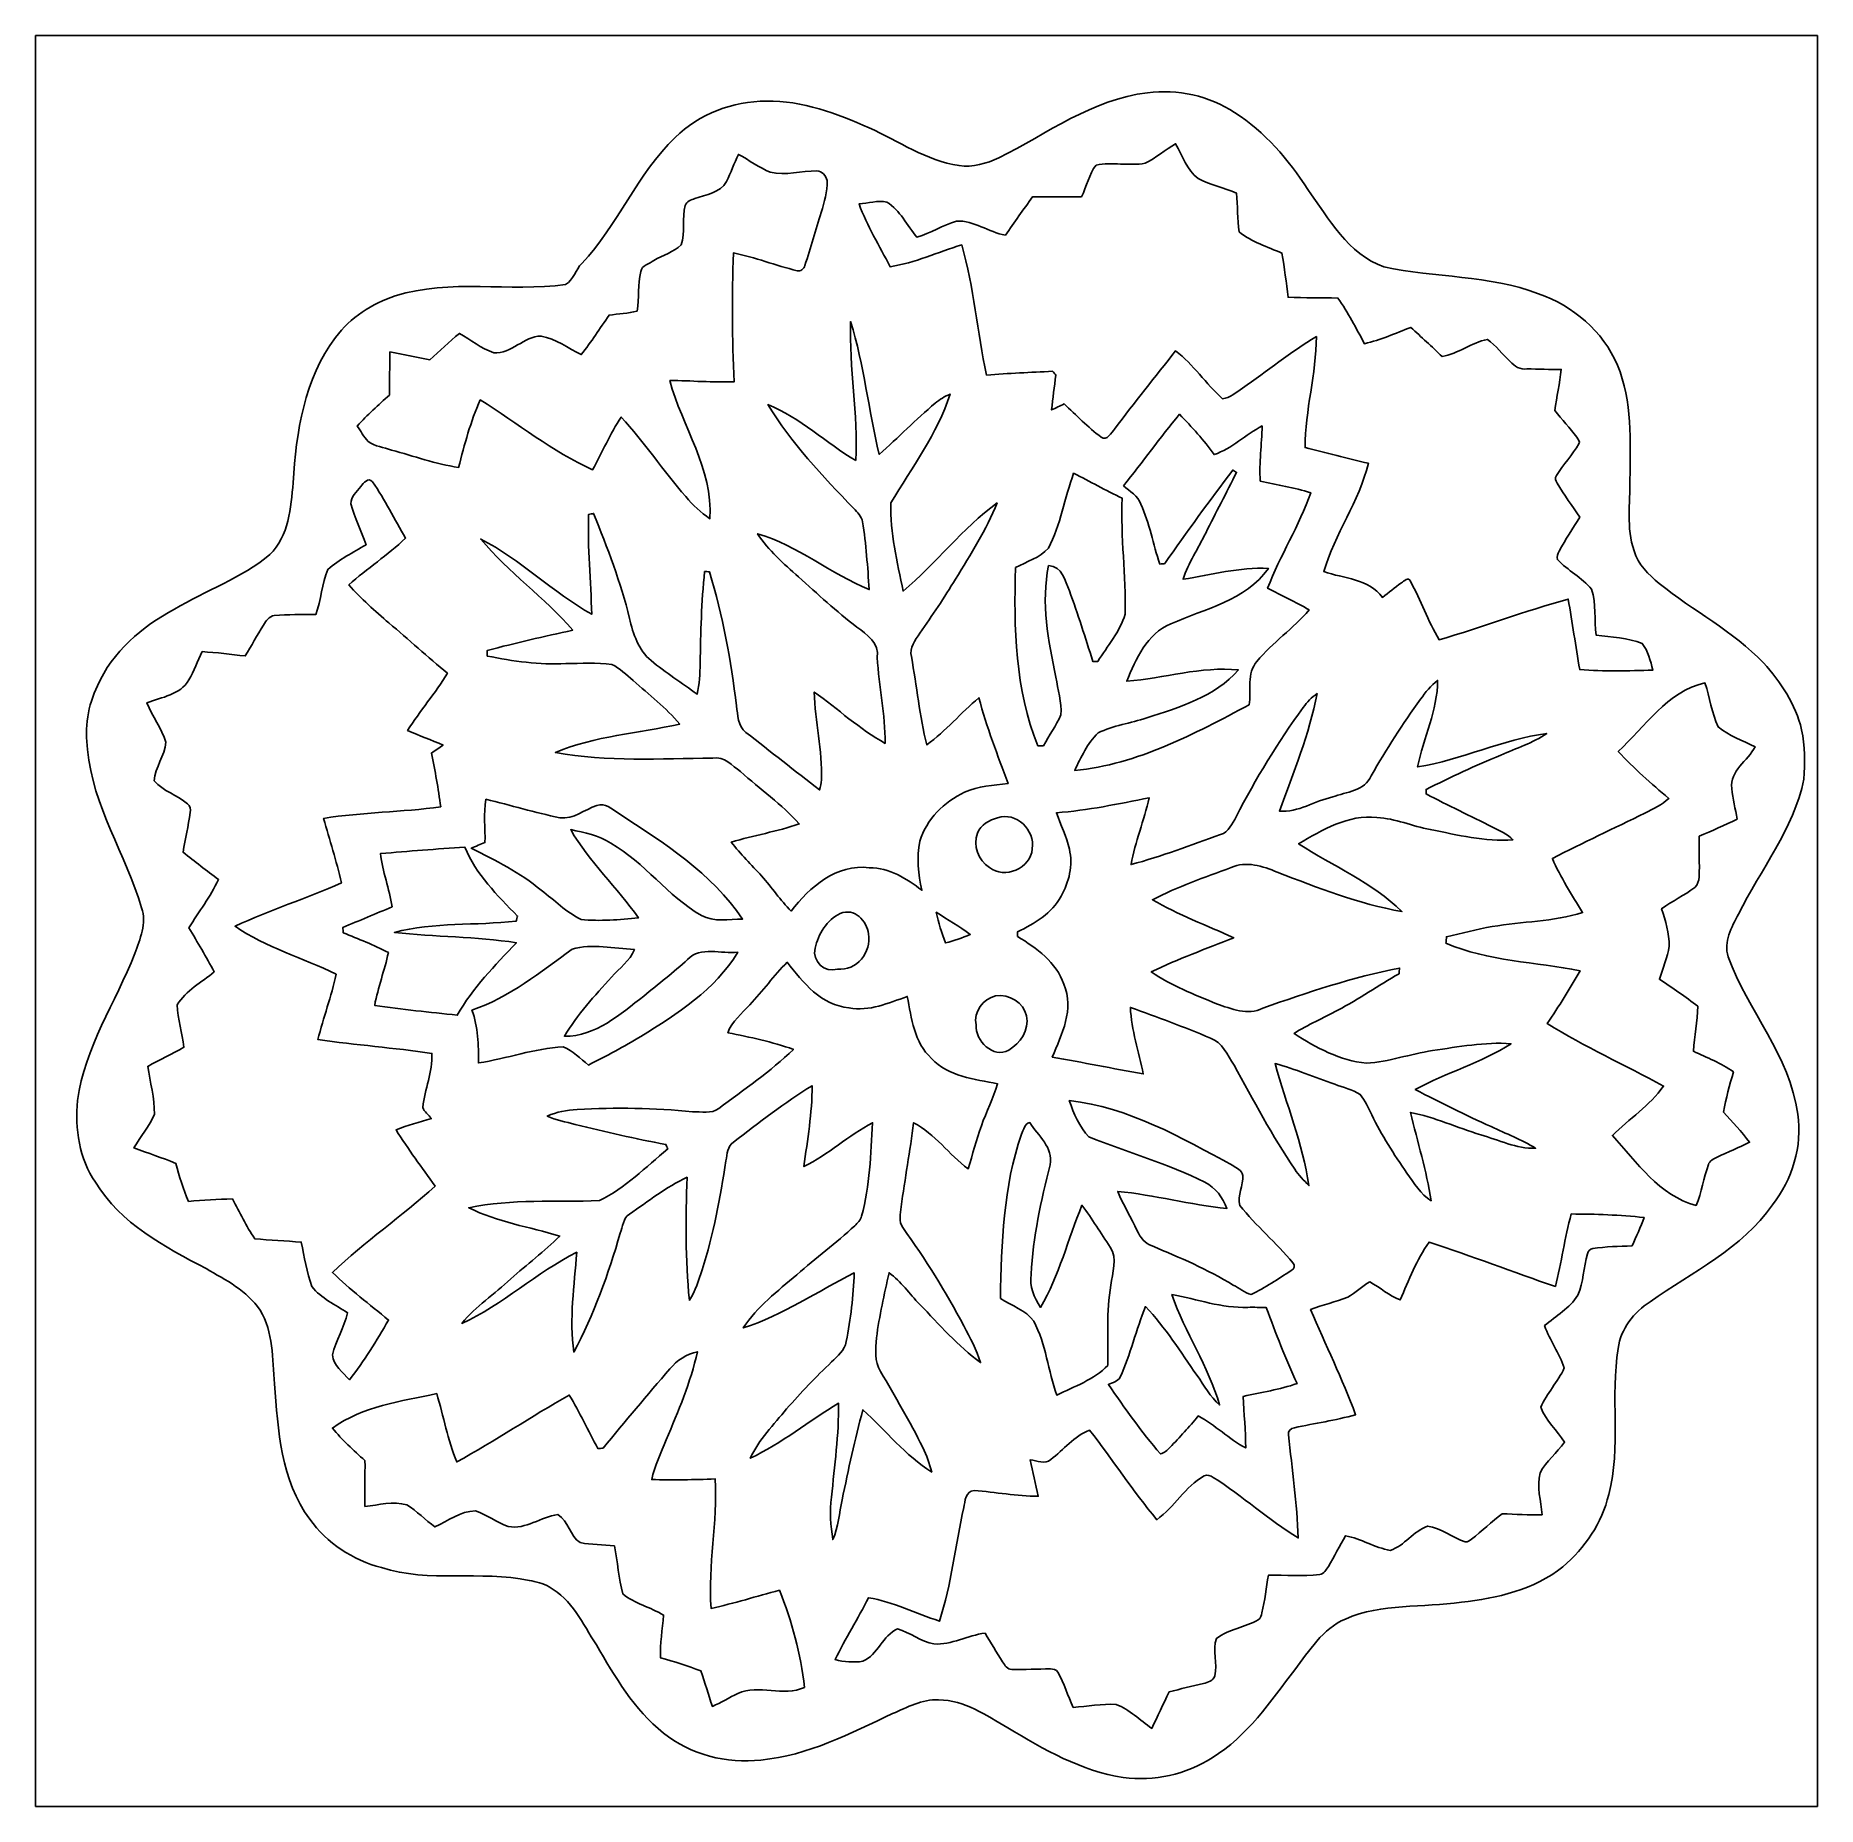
# Model space of a CAD drawing. Header units: centimetres. Extents: x -16.8 to 16.8, y -16.7 to 16.7.
import ezdxf

# ---------------------------------------------------------------- set-up
doc = ezdxf.new("R2010")
doc.units = ezdxf.units.CM
doc.header["$MEASUREMENT"] = 0
doc.layers.add('Layer 1', color=7, linetype='Continuous')

msp = doc.modelspace()

# ---------------------------------------------------------------- linework, layer by layer
at = {"layer": 'Layer 1', "color": 7}
for points, knots in [([(-16.77458, 16.66875), (-16.77458, 16.66875), (16.77458, 16.66875), (16.77458, 16.66875), (16.77458, 16.66875), (16.77458, 16.66875), (16.77458, -16.66875), (16.77458, -16.66875), (16.77458, -16.66875), (16.77458, -16.66875), (-16.77458, -16.66875), (-16.77458, -16.66875), (-16.77458, -16.66875), (-16.77458, -16.66875), (-16.77458, 16.66875), (-16.77458, 16.66875), (-16.77458, 16.66875), (-16.77458, 16.66875), (-16.77458, 16.66875), (-16.77458, 16.66875)], [0, 0, 0, 0, 0.16666667, 0.16666667, 0.16666667, 0.16666667, 0.33333333, 0.33333333, 0.33333333, 0.33333333, 0.5, 0.5, 0.5, 0.5, 0.66666667, 0.66666667, 0.66666667, 0.66666667, 1, 1, 1, 1]), ([(4.16066, 15.59313), (3.12491, 15.47707), (2.27224, 14.81949), (1.36384, 14.37005), (1.36384, 14.37005), (1.13101, 14.26175), (0.87171, 14.18167), (0.61207, 14.22365), (0.61207, 14.22365), (-0.006, 14.31572), (-0.52564, 14.68049), (-1.08232, 14.9352), (-1.08232, 14.9352), (-1.69192, 15.2079), (-2.33927, 15.44814), (-3.0166, 15.43473), (-3.0166, 15.43473), (-3.64772, 15.44038), (-4.28096, 15.19379), (-4.73322, 14.75211), (-4.73322, 14.75211), (-5.45006, 14.0649), (-5.80919, 13.0997), (-6.4897, 12.38179), (-6.4897, 12.38179), (-6.60823, 12.26256), (-6.64563, 12.06817), (-6.79521, 11.98386), (-6.79521, 11.98386), (-7.85636, 11.83746), (-8.96338, 12.09675), (-10.00266, 11.77008), (-10.00266, 11.77008), (-10.44187, 11.62262), (-10.85109, 11.36438), (-11.12626, 10.98621), (-11.12626, 10.98621), (-11.71822, 10.20692), (-11.86921, 9.20256), (-11.9253, 8.25182), (-11.9253, 8.25182), (-11.96658, 7.77946), (-12.00609, 7.25205), (-12.36416, 6.89716), (-12.36416, 6.89716), (-12.90038, 6.45266), (-13.56924, 6.22406), (-14.16226, 5.87199), (-14.16226, 5.87199), (-14.76834, 5.5439), (-15.32855, 5.07048), (-15.61183, 4.42842), (-15.61183, 4.42842), (-15.79174, 4.05765), (-15.85101, 3.63361), (-15.79633, 3.2258), (-15.79633, 3.2258), (-15.69967, 2.16112), (-15.07419, 1.2573), (-14.78033, 0.24941), (-14.78033, 0.24941), (-14.67732, -0.0441), (-14.80961, -0.34078), (-14.90945, -0.61348), (-14.90945, -0.61348), (-15.26611, -1.53564), (-15.85348, -2.38019), (-15.98824, -3.37961), (-15.98824, -3.37961), (-16.02952, -3.90807), (-15.96073, -4.47781), (-15.64428, -4.91949), (-15.64428, -4.91949), (-15.1765, -5.69807), (-14.34042, -6.13234), (-13.56501, -6.54544), (-13.56501, -6.54544), (-13.1953, -6.75922), (-12.78996, -6.95854), (-12.54936, -7.3279), (-12.54936, -7.3279), (-12.29184, -7.73889), (-12.32359, -8.24724), (-12.2749, -8.71079), (-12.2749, -8.71079), (-12.20964, -9.58286), (-12.15813, -10.53394), (-11.61239, -11.26102), (-11.61239, -11.26102), (-11.29277, -11.71751), (-10.79747, -12.02831), (-10.26478, -12.17471), (-10.26478, -12.17471), (-9.36308, -12.46364), (-8.39752, -12.22375), (-7.4803, -12.41425), (-7.4803, -12.41425), (-7.35401, -12.44283), (-7.2196, -12.46646), (-7.10812, -12.53807), (-7.10812, -12.53807), (-6.67667, -12.76844), (-6.47453, -13.23446), (-6.21665, -13.62534), (-6.21665, -13.62534), (-5.86669, -14.22717), (-5.5058, -14.84771), (-4.95441, -15.28939), (-4.95441, -15.28939), (-4.44183, -15.69544), (-3.76414, -15.87253), (-3.11714, -15.79598), (-3.11714, -15.79598), (-2.23026, -15.7159), (-1.43193, -15.29292), (-0.63853, -14.92215), (-0.63853, -14.92215), (-0.3616, -14.80679), (-0.08361, -14.64451), (0.22825, -14.66533), (0.22825, -14.66533), (0.7179, -14.66286), (1.1243, -14.96201), (1.53317, -15.1892), (1.53317, -15.1892), (2.20486, -15.60266), (2.91536, -16.00094), (3.70522, -16.12582), (3.70522, -16.12582), (4.28413, -16.19673), (4.88879, -16.0715), (5.37916, -15.75223), (5.37916, -15.75223), (6.03991, -15.35395), (6.47277, -14.69531), (6.93491, -14.09735), (6.93491, -14.09735), (7.20831, -13.74316), (7.45631, -13.32583), (7.8867, -13.14132), (7.8867, -13.14132), (8.57638, -12.84041), (9.34402, -12.92966), (10.07216, -12.827), (10.07216, -12.827), (10.74596, -12.75433), (11.44094, -12.58676), (11.98351, -12.15919), (11.98351, -12.15919), (12.39626, -11.80571), (12.7187, -11.33299), (12.84499, -10.79994), (12.84499, -10.79994), (13.08206, -9.9), (12.8718, -8.95703), (13.02597, -8.04686), (13.02597, -8.04686), (13.06759, -7.67786), (13.32159, -7.36635), (13.62428, -7.16809), (13.62428, -7.16809), (14.4212, -6.60717), (15.35924, -6.16938), (15.92792, -5.34423), (15.92792, -5.34423), (16.30151, -4.86481), (16.49695, -4.24392), (16.40381, -3.63573), (16.40381, -3.63573), (16.262, -2.534), (15.46049, -1.69369), (15.09607, -0.67381), (15.09607, -0.67381), (15.00329, -0.38841), (15.1638, -0.11818), (15.28727, 0.12806), (15.28727, 0.12806), (15.70778, 0.96908), (16.3262, 1.72861), (16.52164, 2.66735), (16.52164, 2.66735), (16.5421, 2.9785), (16.5414, 3.29565), (16.4779, 3.60186), (16.4779, 3.60186), (16.36571, 4.08058), (16.08878, 4.50109), (15.7607, 4.85987), (15.7607, 4.85987), (15.18497, 5.45606), (14.43849, 5.83777), (13.7982, 6.35388), (13.7982, 6.35388), (13.59923, 6.52004), (13.39391, 6.7116), (13.32371, 6.96948), (13.32371, 6.96948), (13.17484, 7.40022), (13.24751, 7.86377), (13.2461, 8.30792), (13.2461, 8.30792), (13.24998, 9.02935), (13.29478, 9.78711), (13.00974, 10.46762), (13.00974, 10.46762), (12.73951, 11.10297), (12.17083, 11.58205), (11.5256, 11.80818), (11.5256, 11.80818), (10.59392, 12.16766), (9.57545, 12.10381), (8.61236, 12.31547), (8.61236, 12.31547), (7.93785, 12.55642), (7.57026, 13.22599), (7.17797, 13.77421), (7.17797, 13.77421), (6.81249, 14.33477), (6.37328, 14.86076), (5.80249, 15.22236), (5.80249, 15.22236), (5.32201, 15.53527), (4.72899, 15.66439), (4.16066, 15.59313)], [0, 0, 0, 0, 0.01754386, 0.01754386, 0.01754386, 0.01754386, 0.03508772, 0.03508772, 0.03508772, 0.03508772, 0.05263158, 0.05263158, 0.05263158, 0.05263158, 0.07017544, 0.07017544, 0.07017544, 0.07017544, 0.0877193, 0.0877193, 0.0877193, 0.0877193, 0.10526316, 0.10526316, 0.10526316, 0.10526316, 0.12280702, 0.12280702, 0.12280702, 0.12280702, 0.14035088, 0.14035088, 0.14035088, 0.14035088, 0.15789474, 0.15789474, 0.15789474, 0.15789474, 0.1754386, 0.1754386, 0.1754386, 0.1754386, 0.19298246, 0.19298246, 0.19298246, 0.19298246, 0.21052632, 0.21052632, 0.21052632, 0.21052632, 0.22807018, 0.22807018, 0.22807018, 0.22807018, 0.24561404, 0.24561404, 0.24561404, 0.24561404, 0.26315789, 0.26315789, 0.26315789, 0.26315789, 0.28070175, 0.28070175, 0.28070175, 0.28070175, 0.29824561, 0.29824561, 0.29824561, 0.29824561, 0.31578947, 0.31578947, 0.31578947, 0.31578947, 0.33333333, 0.33333333, 0.33333333, 0.33333333, 0.35087719, 0.35087719, 0.35087719, 0.35087719, 0.36842105, 0.36842105, 0.36842105, 0.36842105, 0.38596491, 0.38596491, 0.38596491, 0.38596491, 0.40350877, 0.40350877, 0.40350877, 0.40350877, 0.42105263, 0.42105263, 0.42105263, 0.42105263, 0.43859649, 0.43859649, 0.43859649, 0.43859649, 0.45614035, 0.45614035, 0.45614035, 0.45614035, 0.47368421, 0.47368421, 0.47368421, 0.47368421, 0.49122807, 0.49122807, 0.49122807, 0.49122807, 0.50877193, 0.50877193, 0.50877193, 0.50877193, 0.52631579, 0.52631579, 0.52631579, 0.52631579, 0.54385965, 0.54385965, 0.54385965, 0.54385965, 0.56140351, 0.56140351, 0.56140351, 0.56140351, 0.57894737, 0.57894737, 0.57894737, 0.57894737, 0.59649123, 0.59649123, 0.59649123, 0.59649123, 0.61403509, 0.61403509, 0.61403509, 0.61403509, 0.63157895, 0.63157895, 0.63157895, 0.63157895, 0.64912281, 0.64912281, 0.64912281, 0.64912281, 0.66666667, 0.66666667, 0.66666667, 0.66666667, 0.68421053, 0.68421053, 0.68421053, 0.68421053, 0.70175439, 0.70175439, 0.70175439, 0.70175439, 0.71929825, 0.71929825, 0.71929825, 0.71929825, 0.73684211, 0.73684211, 0.73684211, 0.73684211, 0.75438596, 0.75438596, 0.75438596, 0.75438596, 0.77192982, 0.77192982, 0.77192982, 0.77192982, 0.78947368, 0.78947368, 0.78947368, 0.78947368, 0.80701754, 0.80701754, 0.80701754, 0.80701754, 0.8245614, 0.8245614, 0.8245614, 0.8245614, 0.84210526, 0.84210526, 0.84210526, 0.84210526, 0.85964912, 0.85964912, 0.85964912, 0.85964912, 0.87719298, 0.87719298, 0.87719298, 0.87719298, 0.89473684, 0.89473684, 0.89473684, 0.89473684, 0.9122807, 0.9122807, 0.9122807, 0.9122807, 0.92982456, 0.92982456, 0.92982456, 0.92982456, 0.94736842, 0.94736842, 0.94736842, 0.94736842, 0.96491228, 0.96491228, 0.96491228, 0.96491228, 1, 1, 1, 1]), ([(-3.54118, 14.4332), (-3.33904, 14.32595), (-3.1556, 14.18237), (-2.94146, 14.09841), (-2.94146, 14.09841), (-2.65148, 14.02433), (-2.3562, 14.12593), (-2.06375, 14.12311), (-2.06375, 14.12311), (-1.96533, 14.12346), (-1.89018, 14.02891), (-1.87149, 13.93931), (-1.87149, 13.93931), (-1.86478, 13.73399), (-1.92652, 13.53644), (-1.98155, 13.34135), (-1.98155, 13.34135), (-2.09021, 13.00939), (-2.17946, 12.67142), (-2.29094, 12.34052), (-2.29094, 12.34052), (-2.30752, 12.27737), (-2.37031, 12.22269), (-2.43805, 12.24245), (-2.43805, 12.24245), (-2.84057, 12.34264), (-3.22933, 12.49327), (-3.63608, 12.57688), (-3.63608, 12.57688), (-3.6643, 11.76902), (-3.65972, 10.95975), (-3.62091, 10.15189), (-3.62091, 10.15189), (-4.02519, 10.13672), (-4.42877, 10.17235), (-4.8327, 10.17905), (-4.8327, 10.17905), (-4.60587, 9.30099), (-4.01249, 8.51923), (-4.07952, 7.57414), (-4.07952, 7.57414), (-4.24709, 7.69373), (-4.40408, 7.8292), (-4.53355, 7.99006), (-4.53355, 7.99006), (-4.95265, 8.47831), (-5.31601, 9.01277), (-5.74922, 9.48866), (-5.74922, 9.48866), (-5.95242, 9.17152), (-6.11152, 8.82862), (-6.28721, 8.49595), (-6.28721, 8.49595), (-7.04568, 8.8392), (-7.70043, 9.37013), (-8.40281, 9.81146), (-8.40281, 9.81146), (-8.58591, 9.404), (-8.6995, 8.97043), (-8.81098, 8.53934), (-8.81098, 8.53934), (-9.24278, 8.60143), (-9.65341, 8.75524), (-10.07357, 8.86636), (-10.07357, 8.86636), (-10.21891, 8.91963), (-10.3886, 8.93092), (-10.51313, 9.03041), (-10.51313, 9.03041), (-10.59921, 9.1126), (-10.65177, 9.22232), (-10.7188, 9.31933), (-10.7188, 9.31933), (-10.52865, 9.52606), (-10.32016, 9.71409), (-10.11202, 9.90247), (-10.11202, 9.90247), (-10.10955, 10.17305), (-10.10708, 10.44399), (-10.10497, 10.71457), (-10.10497, 10.71457), (-9.85167, 10.67259), (-9.60191, 10.61156), (-9.34932, 10.56746), (-9.34932, 10.56746), (-9.16764, 10.73573), (-8.9856, 10.9033), (-8.79581, 11.06205), (-8.79581, 11.06205), (-8.58097, 10.94105), (-8.38694, 10.77454), (-8.14952, 10.6994), (-8.14952, 10.6994), (-7.81579, 10.67118), (-7.58155, 11.00984), (-7.25558, 11.01302), (-7.25558, 11.01302), (-6.98077, 10.95763), (-6.74829, 10.78724), (-6.50099, 10.66412), (-6.50099, 10.66412), (-6.31225, 10.90154), (-6.14927, 11.15801), (-5.9757, 11.40636), (-5.9757, 11.40636), (-5.80037, 11.43176), (-5.62151, 11.43917), (-5.44936, 11.48221), (-5.44936, 11.48221), (-5.40597, 11.72845), (-5.43701, 11.98351), (-5.38198, 12.22763), (-5.38198, 12.22763), (-5.3594, 12.34616), (-5.2197, 12.3758), (-5.13327, 12.43436), (-5.13327, 12.43436), (-4.96429, 12.53561), (-4.76109, 12.59134), (-4.61786, 12.7314), (-4.61786, 12.7314), (-4.53284, 12.96529), (-4.61081, 13.23164), (-4.54307, 13.47117), (-4.54307, 13.47117), (-4.52014, 13.55125), (-4.42948, 13.57454), (-4.36104, 13.60064), (-4.36104, 13.60064), (-4.15008, 13.66943), (-3.88832, 13.70894), (-3.76731, 13.92202), (-3.76731, 13.92202), (-3.68371, 14.08853), (-3.62162, 14.26492), (-3.54118, 14.4332)], [0, 0, 0, 0, 0.02857143, 0.02857143, 0.02857143, 0.02857143, 0.05714286, 0.05714286, 0.05714286, 0.05714286, 0.08571429, 0.08571429, 0.08571429, 0.08571429, 0.11428571, 0.11428571, 0.11428571, 0.11428571, 0.14285714, 0.14285714, 0.14285714, 0.14285714, 0.17142857, 0.17142857, 0.17142857, 0.17142857, 0.2, 0.2, 0.2, 0.2, 0.22857143, 0.22857143, 0.22857143, 0.22857143, 0.25714286, 0.25714286, 0.25714286, 0.25714286, 0.28571429, 0.28571429, 0.28571429, 0.28571429, 0.31428571, 0.31428571, 0.31428571, 0.31428571, 0.34285714, 0.34285714, 0.34285714, 0.34285714, 0.37142857, 0.37142857, 0.37142857, 0.37142857, 0.4, 0.4, 0.4, 0.4, 0.42857143, 0.42857143, 0.42857143, 0.42857143, 0.45714286, 0.45714286, 0.45714286, 0.45714286, 0.48571429, 0.48571429, 0.48571429, 0.48571429, 0.51428571, 0.51428571, 0.51428571, 0.51428571, 0.54285714, 0.54285714, 0.54285714, 0.54285714, 0.57142857, 0.57142857, 0.57142857, 0.57142857, 0.6, 0.6, 0.6, 0.6, 0.62857143, 0.62857143, 0.62857143, 0.62857143, 0.65714286, 0.65714286, 0.65714286, 0.65714286, 0.68571429, 0.68571429, 0.68571429, 0.68571429, 0.71428571, 0.71428571, 0.71428571, 0.71428571, 0.74285714, 0.74285714, 0.74285714, 0.74285714, 0.77142857, 0.77142857, 0.77142857, 0.77142857, 0.8, 0.8, 0.8, 0.8, 0.82857143, 0.82857143, 0.82857143, 0.82857143, 0.85714286, 0.85714286, 0.85714286, 0.85714286, 0.88571429, 0.88571429, 0.88571429, 0.88571429, 0.91428571, 0.91428571, 0.91428571, 0.91428571, 0.94285714, 0.94285714, 0.94285714, 0.94285714, 1, 1, 1, 1]), ([(4.11833, 14.26633), (4.32012, 14.36899), (4.49686, 14.51645), (4.69124, 14.63287), (4.69124, 14.63287), (4.81542, 14.40533), (4.90432, 14.13969), (5.11704, 13.97882), (5.11704, 13.97882), (5.34317, 13.85605), (5.59929, 13.80102), (5.83706, 13.70365), (5.83706, 13.70365), (5.85682, 13.46094), (5.85576, 13.21611), (5.88857, 12.97446), (5.88857, 12.97446), (6.12387, 12.78431), (6.41809, 12.69224), (6.69255, 12.57371), (6.69255, 12.57371), (6.74017, 12.29783), (6.77616, 12.01984), (6.8072, 11.74186), (6.8072, 11.74186), (7.11976, 11.73304), (7.43303, 11.73057), (7.74629, 11.72845), (7.74629, 11.72845), (7.93715, 11.45681), (8.08814, 11.16048), (8.24724, 10.86944), (8.24724, 10.86944), (8.54886, 10.93858), (8.83109, 11.06664), (9.11931, 11.17529), (9.11931, 11.17529), (9.31686, 10.99467), (9.51653, 10.81511), (9.70739, 10.62637), (9.70739, 10.62637), (10.01077, 10.68317), (10.26125, 10.88743), (10.56181, 10.94952), (10.56181, 10.94952), (10.72127, 10.82816), (10.84721, 10.67047), (10.99079, 10.53148), (10.99079, 10.53148), (11.07616, 10.45175), (11.17459, 10.36708), (11.30688, 10.39848), (11.30688, 10.39848), (11.52066, 10.38578), (11.73621, 10.38648), (11.95105, 10.38366), (11.95105, 10.38366), (11.91966, 10.12472), (11.87132, 9.8679), (11.82899, 9.61037), (11.82899, 9.61037), (11.96411, 9.43963), (12.11651, 9.28229), (12.24633, 9.10661), (12.24633, 9.10661), (12.26326, 9.06992), (12.31265, 9.02794), (12.28513, 8.98525), (12.28513, 8.98525), (12.16413, 8.77252), (11.98633, 8.59755), (11.86039, 8.388), (11.86039, 8.388), (11.82229, 8.34249), (11.85122, 8.28675), (11.87697, 8.24336), (11.87697, 8.24336), (12.00891, 8.02358), (12.15707, 7.81438), (12.30066, 7.60201), (12.30066, 7.60201), (12.16942, 7.38964), (12.03149, 7.1815), (11.91048, 6.96277), (11.91048, 6.96277), (11.88332, 6.9155), (11.86392, 6.85941), (11.8805, 6.80508), (11.8805, 6.80508), (12.07664, 6.59941), (12.34052, 6.46395), (12.52432, 6.24699), (12.52432, 6.24699), (12.61286, 5.97147), (12.57018, 5.66879), (12.60828, 5.38339), (12.60828, 5.38339), (12.89685, 5.33435), (13.20553, 5.33823), (13.47752, 5.22358), (13.47752, 5.22358), (13.58547, 5.07894), (13.63239, 4.89726), (13.67684, 4.7244), (13.67684, 4.7244), (13.21752, 4.70606), (12.75715, 4.699), (12.29924, 4.73463), (12.29924, 4.73463), (12.22234, 5.1756), (12.16237, 5.61904), (12.08299, 6.05931), (12.08299, 6.05931), (11.26208, 5.83953), (10.46868, 5.52768), (9.65165, 5.2959), (9.65165, 5.2959), (9.44069, 5.64762), (9.31263, 6.04097), (9.11049, 6.39621), (9.11049, 6.39621), (9.07874, 6.49499), (8.99019, 6.39163), (8.94221, 6.36799), (8.94221, 6.36799), (8.82015, 6.27944), (8.70444, 6.18349), (8.58555, 6.09106), (8.58555, 6.09106), (8.32979, 6.44419), (7.85777, 6.44525), (7.48101, 6.57825), (7.48101, 6.57825), (7.68773, 7.28768), (8.14776, 7.89834), (8.32167, 8.61836), (8.32167, 8.61836), (7.92127, 8.70761), (7.52475, 8.81345), (7.12717, 8.91399), (7.12717, 8.91399), (7.13211, 9.61496), (7.33566, 10.2997), (7.34307, 11.00137), (7.34307, 11.00137), (6.85236, 10.71668), (6.41491, 10.35191), (5.94783, 10.03159), (5.94783, 10.03159), (5.82789, 9.96103), (5.71888, 9.84215), (5.57212, 9.83227), (5.57212, 9.83227), (5.26062, 10.11626), (5.02426, 10.47432), (4.69124, 10.73679), (4.69124, 10.73679), (4.30953, 10.24431), (3.91372, 9.76277), (3.54189, 9.26289), (3.54189, 9.26289), (3.48615, 9.20785), (3.39408, 9.02335), (3.28895, 9.10907), (3.28895, 9.10907), (3.03812, 9.29605), (2.82293, 9.52535), (2.59045, 9.7342), (2.59045, 9.7342), (2.51178, 9.69786), (2.43452, 9.65941), (2.3562, 9.62201), (2.3562, 9.62201), (2.37631, 9.84179), (2.40453, 10.06052), (2.43664, 10.27853), (2.43664, 10.27853), (2.41547, 10.30252), (2.39466, 10.32616), (2.37384, 10.34979), (2.37384, 10.34979), (1.95933, 10.32792), (1.54481, 10.31028), (1.13101, 10.27853), (1.13101, 10.27853), (0.94968, 11.09028), (0.89641, 11.92812), (0.66393, 12.72857), (0.66393, 12.72857), (0.21449, 12.59205), (-0.21872, 12.39273), (-0.68474, 12.31759), (-0.68474, 12.31759), (-0.88724, 12.70811), (-1.11548, 13.08735), (-1.27, 13.50045), (-1.27, 13.50045), (-1.09784, 13.50857), (-0.91899, 13.57312), (-0.74789, 13.53644), (-0.74789, 13.53644), (-0.49459, 13.3791), (-0.36336, 13.09723), (-0.18062, 12.87145), (-0.18062, 12.87145), (0.07867, 12.94765), (0.30727, 13.10146), (0.56515, 13.17837), (0.56515, 13.17837), (0.89359, 13.19318), (1.16911, 12.96564), (1.48696, 12.91237), (1.48696, 12.91237), (1.65629, 13.15261), (1.82421, 13.39391), (1.99531, 13.6331), (1.99531, 13.6331), (2.30293, 13.63416), (2.61056, 13.63416), (2.91853, 13.6338), (2.91853, 13.6338), (3.01907, 13.82854), (3.05506, 14.05961), (3.19546, 14.23141), (3.19546, 14.23141), (3.49497, 14.29279), (3.81494, 14.2113), (4.11833, 14.26633)], [0, 0, 0, 0, 0.01724138, 0.01724138, 0.01724138, 0.01724138, 0.03448276, 0.03448276, 0.03448276, 0.03448276, 0.05172414, 0.05172414, 0.05172414, 0.05172414, 0.06896552, 0.06896552, 0.06896552, 0.06896552, 0.0862069, 0.0862069, 0.0862069, 0.0862069, 0.10344828, 0.10344828, 0.10344828, 0.10344828, 0.12068966, 0.12068966, 0.12068966, 0.12068966, 0.13793103, 0.13793103, 0.13793103, 0.13793103, 0.15517241, 0.15517241, 0.15517241, 0.15517241, 0.17241379, 0.17241379, 0.17241379, 0.17241379, 0.18965517, 0.18965517, 0.18965517, 0.18965517, 0.20689655, 0.20689655, 0.20689655, 0.20689655, 0.22413793, 0.22413793, 0.22413793, 0.22413793, 0.24137931, 0.24137931, 0.24137931, 0.24137931, 0.25862069, 0.25862069, 0.25862069, 0.25862069, 0.27586207, 0.27586207, 0.27586207, 0.27586207, 0.29310345, 0.29310345, 0.29310345, 0.29310345, 0.31034483, 0.31034483, 0.31034483, 0.31034483, 0.32758621, 0.32758621, 0.32758621, 0.32758621, 0.34482759, 0.34482759, 0.34482759, 0.34482759, 0.36206897, 0.36206897, 0.36206897, 0.36206897, 0.37931034, 0.37931034, 0.37931034, 0.37931034, 0.39655172, 0.39655172, 0.39655172, 0.39655172, 0.4137931, 0.4137931, 0.4137931, 0.4137931, 0.43103448, 0.43103448, 0.43103448, 0.43103448, 0.44827586, 0.44827586, 0.44827586, 0.44827586, 0.46551724, 0.46551724, 0.46551724, 0.46551724, 0.48275862, 0.48275862, 0.48275862, 0.48275862, 0.5, 0.5, 0.5, 0.5, 0.51724138, 0.51724138, 0.51724138, 0.51724138, 0.53448276, 0.53448276, 0.53448276, 0.53448276, 0.55172414, 0.55172414, 0.55172414, 0.55172414, 0.56896552, 0.56896552, 0.56896552, 0.56896552, 0.5862069, 0.5862069, 0.5862069, 0.5862069, 0.60344828, 0.60344828, 0.60344828, 0.60344828, 0.62068966, 0.62068966, 0.62068966, 0.62068966, 0.63793103, 0.63793103, 0.63793103, 0.63793103, 0.65517241, 0.65517241, 0.65517241, 0.65517241, 0.67241379, 0.67241379, 0.67241379, 0.67241379, 0.68965517, 0.68965517, 0.68965517, 0.68965517, 0.70689655, 0.70689655, 0.70689655, 0.70689655, 0.72413793, 0.72413793, 0.72413793, 0.72413793, 0.74137931, 0.74137931, 0.74137931, 0.74137931, 0.75862069, 0.75862069, 0.75862069, 0.75862069, 0.77586207, 0.77586207, 0.77586207, 0.77586207, 0.79310345, 0.79310345, 0.79310345, 0.79310345, 0.81034483, 0.81034483, 0.81034483, 0.81034483, 0.82758621, 0.82758621, 0.82758621, 0.82758621, 0.84482759, 0.84482759, 0.84482759, 0.84482759, 0.86206897, 0.86206897, 0.86206897, 0.86206897, 0.87931034, 0.87931034, 0.87931034, 0.87931034, 0.89655172, 0.89655172, 0.89655172, 0.89655172, 0.9137931, 0.9137931, 0.9137931, 0.9137931, 0.93103448, 0.93103448, 0.93103448, 0.93103448, 0.94827586, 0.94827586, 0.94827586, 0.94827586, 0.96551724, 0.96551724, 0.96551724, 0.96551724, 1, 1, 1, 1]), ([(-1.33103, 8.6681), (-1.28341, 9.54334), (-1.46121, 10.41224), (-1.4284, 11.28536), (-1.4284, 11.28536), (-1.17651, 10.46833), (-1.08903, 9.6139), (-0.89006, 8.78452), (-0.89006, 8.78452), (-0.53446, 9.10131), (-0.20003, 9.44245), (0.1651, 9.74866), (0.1651, 9.74866), (0.2473, 9.82274), (0.34502, 9.87531), (0.44556, 9.92011), (0.44556, 9.92011), (0.20496, 9.17257), (-0.27481, 8.53899), (-0.66922, 7.87012), (-0.66922, 7.87012), (-0.68862, 7.3092), (-0.54786, 6.75746), (-0.44062, 6.21065), (-0.44062, 6.21065), (0.18203, 6.72782), (0.67204, 7.39704), (1.32997, 7.87082), (1.32997, 7.87082), (1.12959, 7.36247), (0.83044, 6.90245), (0.54751, 6.43784), (0.54751, 6.43784), (0.33584, 6.08894), (0.10866, 5.74993), (-0.12806, 5.41796), (-0.12806, 5.41796), (-0.20884, 5.28461), (-0.32385, 5.14209), (-0.2854, 4.97664), (-0.2854, 4.97664), (-0.18203, 4.42383), (-0.13053, 3.85974), (0.0067, 3.31399), (0.0067, 3.31399), (0.35948, 3.58069), (0.64982, 3.91654), (0.98566, 4.20194), (0.98566, 4.20194), (1.13206, 3.65125), (1.34232, 3.12138), (1.53564, 2.58621), (1.53564, 2.58621), (1.25942, 2.55341), (0.9719, 2.54811), (0.7172, 2.42499), (0.7172, 2.42499), (0.32949, 2.24543), (-0.00176, 1.91488), (-0.12594, 1.50036), (-0.12594, 1.50036), (-0.1838, 1.19521), (-0.15663, 0.87877), (-0.08714, 0.5775), (-0.08714, 0.5775), (-0.375, 0.79798), (-0.69956, 1.00295), (-1.07668, 1.00259), (-1.07668, 1.00259), (-1.69192, 1.08268), (-2.20063, 0.63747), (-2.55023, 0.18521), (-2.55023, 0.18521), (-2.75202, 0.39123), (-2.91289, 0.63218), (-3.10444, 0.84737), (-3.10444, 0.84737), (-3.29777, 1.05728), (-3.50061, 1.25871), (-3.67665, 1.48414), (-3.67665, 1.48414), (-3.25332, 1.61361), (-2.81305, 1.6831), (-2.39466, 1.82915), (-2.39466, 1.82915), (-2.72979, 2.19393), (-3.13267, 2.48532), (-3.50308, 2.81164), (-3.50308, 2.81164), (-3.65831, 2.92523), (-3.80753, 3.10409), (-4.02414, 3.06529), (-4.02414, 3.06529), (-5.01227, 3.05823), (-6.01028, 2.99649), (-6.98888, 3.16971), (-6.98888, 3.16971), (-6.24487, 3.48544), (-5.4289, 3.53624), (-4.64644, 3.70628), (-4.64644, 3.70628), (-4.90502, 4.01567), (-5.22817, 4.26014), (-5.5245, 4.53002), (-5.5245, 4.53002), (-5.65044, 4.63868), (-5.77462, 4.75721), (-5.92455, 4.83164), (-5.92455, 4.83164), (-6.21277, 4.86339), (-6.50346, 4.84999), (-6.79238, 4.84505), (-6.79238, 4.84505), (-7.28945, 4.82247), (-7.78581, 4.88985), (-8.27158, 4.98898), (-8.27158, 4.98898), (-8.27123, 5.01509), (-8.27088, 5.0673), (-8.27052, 5.09376), (-8.27052, 5.09376), (-7.73712, 5.23522), (-7.19843, 5.35481), (-6.66009, 5.47582), (-6.66009, 5.47582), (-7.18961, 6.09353), (-7.87435, 6.56272), (-8.39188, 7.18961), (-8.39188, 7.18961), (-7.64117, 6.80579), (-7.03897, 6.18666), (-6.30414, 5.77532), (-6.30414, 5.77532), (-6.31966, 6.40221), (-6.38493, 7.02769), (-6.36129, 7.65528), (-6.36129, 7.65528), (-6.33836, 7.65951), (-6.29214, 7.66798), (-6.26886, 7.67221), (-6.26886, 7.67221), (-6.00992, 7.02592), (-5.75381, 6.37575), (-5.59188, 5.69701), (-5.59188, 5.69701), (-5.52379, 5.40702), (-5.42255, 5.10081), (-5.18724, 4.90291), (-5.18724, 4.90291), (-4.9089, 4.67677), (-4.60693, 4.48239), (-4.31906, 4.26861), (-4.31906, 4.26861), (-4.27002, 4.45841), (-4.26826, 4.65631), (-4.26156, 4.85069), (-4.26156, 4.85069), (-4.25379, 5.42784), (-4.23651, 6.00534), (-4.17901, 6.58001), (-4.17901, 6.58001), (-4.15608, 6.5786), (-4.11021, 6.57542), (-4.08728, 6.57401), (-4.08728, 6.57401), (-3.83046, 5.75204), (-3.68476, 4.90255), (-3.57787, 4.04989), (-3.57787, 4.04989), (-3.55036, 3.88056), (-3.55671, 3.66395), (-3.39972, 3.55106), (-3.39972, 3.55106), (-2.93829, 3.18876), (-2.47615, 2.82681), (-2.01189, 2.46768), (-2.01189, 2.46768), (-1.99743, 2.52977), (-1.9812, 2.59151), (-1.97626, 2.65501), (-1.97626, 2.65501), (-1.96215, 3.21063), (-2.09691, 3.75673), (-2.1142, 4.30953), (-2.1142, 4.30953), (-1.66688, 3.99133), (-1.26083, 3.6135), (-0.77893, 3.34469), (-0.77893, 3.34469), (-0.77294, 3.8862), (-0.89994, 4.41925), (-0.92604, 4.95935), (-0.92604, 4.95935), (-0.87736, 5.23769), (-1.12818, 5.38798), (-1.30986, 5.53508), (-1.30986, 5.53508), (-1.69721, 5.82542), (-2.04964, 6.15809), (-2.41053, 6.47912), (-2.41053, 6.47912), (-2.68817, 6.72888), (-2.97921, 6.97336), (-3.18064, 7.29192), (-3.18064, 7.29192), (-2.42323, 7.06861), (-1.80481, 6.53521), (-1.07844, 6.24099), (-1.07844, 6.24099), (-1.10878, 6.66715), (-1.13771, 7.09471), (-1.20333, 7.51734), (-1.20333, 7.51734), (-1.22026, 7.62), (-1.30387, 7.69338), (-1.36737, 7.76887), (-1.36737, 7.76887), (-1.96039, 8.37071), (-2.54106, 9.00007), (-2.98521, 9.72185), (-2.98521, 9.72185), (-2.37067, 9.47667), (-1.89618, 8.99689), (-1.33103, 8.6681)], [0, 0, 0, 0, 0.01754386, 0.01754386, 0.01754386, 0.01754386, 0.03508772, 0.03508772, 0.03508772, 0.03508772, 0.05263158, 0.05263158, 0.05263158, 0.05263158, 0.07017544, 0.07017544, 0.07017544, 0.07017544, 0.0877193, 0.0877193, 0.0877193, 0.0877193, 0.10526316, 0.10526316, 0.10526316, 0.10526316, 0.12280702, 0.12280702, 0.12280702, 0.12280702, 0.14035088, 0.14035088, 0.14035088, 0.14035088, 0.15789474, 0.15789474, 0.15789474, 0.15789474, 0.1754386, 0.1754386, 0.1754386, 0.1754386, 0.19298246, 0.19298246, 0.19298246, 0.19298246, 0.21052632, 0.21052632, 0.21052632, 0.21052632, 0.22807018, 0.22807018, 0.22807018, 0.22807018, 0.24561404, 0.24561404, 0.24561404, 0.24561404, 0.26315789, 0.26315789, 0.26315789, 0.26315789, 0.28070175, 0.28070175, 0.28070175, 0.28070175, 0.29824561, 0.29824561, 0.29824561, 0.29824561, 0.31578947, 0.31578947, 0.31578947, 0.31578947, 0.33333333, 0.33333333, 0.33333333, 0.33333333, 0.35087719, 0.35087719, 0.35087719, 0.35087719, 0.36842105, 0.36842105, 0.36842105, 0.36842105, 0.38596491, 0.38596491, 0.38596491, 0.38596491, 0.40350877, 0.40350877, 0.40350877, 0.40350877, 0.42105263, 0.42105263, 0.42105263, 0.42105263, 0.43859649, 0.43859649, 0.43859649, 0.43859649, 0.45614035, 0.45614035, 0.45614035, 0.45614035, 0.47368421, 0.47368421, 0.47368421, 0.47368421, 0.49122807, 0.49122807, 0.49122807, 0.49122807, 0.50877193, 0.50877193, 0.50877193, 0.50877193, 0.52631579, 0.52631579, 0.52631579, 0.52631579, 0.54385965, 0.54385965, 0.54385965, 0.54385965, 0.56140351, 0.56140351, 0.56140351, 0.56140351, 0.57894737, 0.57894737, 0.57894737, 0.57894737, 0.59649123, 0.59649123, 0.59649123, 0.59649123, 0.61403509, 0.61403509, 0.61403509, 0.61403509, 0.63157895, 0.63157895, 0.63157895, 0.63157895, 0.64912281, 0.64912281, 0.64912281, 0.64912281, 0.66666667, 0.66666667, 0.66666667, 0.66666667, 0.68421053, 0.68421053, 0.68421053, 0.68421053, 0.70175439, 0.70175439, 0.70175439, 0.70175439, 0.71929825, 0.71929825, 0.71929825, 0.71929825, 0.73684211, 0.73684211, 0.73684211, 0.73684211, 0.75438596, 0.75438596, 0.75438596, 0.75438596, 0.77192982, 0.77192982, 0.77192982, 0.77192982, 0.78947368, 0.78947368, 0.78947368, 0.78947368, 0.80701754, 0.80701754, 0.80701754, 0.80701754, 0.8245614, 0.8245614, 0.8245614, 0.8245614, 0.84210526, 0.84210526, 0.84210526, 0.84210526, 0.85964912, 0.85964912, 0.85964912, 0.85964912, 0.87719298, 0.87719298, 0.87719298, 0.87719298, 0.89473684, 0.89473684, 0.89473684, 0.89473684, 0.9122807, 0.9122807, 0.9122807, 0.9122807, 0.92982456, 0.92982456, 0.92982456, 0.92982456, 0.94736842, 0.94736842, 0.94736842, 0.94736842, 0.96491228, 0.96491228, 0.96491228, 0.96491228, 1, 1, 1, 1]), ([(3.70875, 8.19573), (4.07353, 8.63318), (4.39455, 9.10555), (4.76391, 9.53911), (4.76391, 9.53911), (4.99604, 9.30063), (5.22358, 9.05475), (5.41479, 8.78134), (5.41479, 8.78134), (5.75275, 8.89353), (6.0071, 9.15952), (6.32001, 9.3218), (6.32001, 9.3218), (6.31119, 8.97502), (6.26322, 8.62859), (6.28297, 8.28181), (6.28297, 8.28181), (6.60118, 8.21408), (6.92362, 8.15904), (7.23512, 8.06309), (7.23512, 8.06309), (7.01957, 7.44079), (6.65727, 6.88093), (6.42267, 6.26569), (6.42267, 6.26569), (6.67949, 6.12352), (6.95219, 6.00957), (7.20337, 5.85682), (7.20337, 5.85682), (6.90527, 5.5058), (6.51686, 5.24298), (6.223, 4.88809), (6.223, 4.88809), (6.02721, 4.66513), (6.11258, 4.33846), (6.07766, 4.07), (6.07766, 4.07), (5.04366, 3.52637), (3.97616, 2.94569), (2.79153, 2.83457), (2.79153, 2.83457), (2.90865, 3.08575), (3.0293, 3.34469), (3.23003, 3.54013), (3.23003, 3.54013), (3.51649, 3.68441), (3.84563, 3.71969), (4.14655, 3.82623), (4.14655, 3.82623), (4.76567, 4.02202), (5.43066, 4.2224), (5.87446, 4.72757), (5.87446, 4.72757), (5.16361, 4.79743), (4.47287, 4.57094), (3.77084, 4.51273), (3.77084, 4.51273), (3.94582, 4.93324), (4.14549, 5.41232), (4.60234, 5.59188), (4.60234, 5.59188), (5.24051, 5.88292), (6.01027, 6.03003), (6.43925, 6.63963), (6.43925, 6.63963), (5.89245, 6.66609), (5.3654, 6.5151), (4.83059, 6.43326), (4.83059, 6.43326), (4.93289, 6.74194), (5.11598, 7.01357), (5.25815, 7.30391), (5.25815, 7.30391), (5.44618, 7.68703), (5.65009, 8.06274), (5.83741, 8.44656), (5.83741, 8.44656), (5.81977, 8.45714), (5.7845, 8.47831), (5.76686, 8.48889), (5.76686, 8.48889), (5.32765, 7.91139), (4.90079, 7.32472), (4.48627, 6.72924), (4.48627, 6.72924), (4.4637, 6.72712), (4.41819, 6.72289), (4.39561, 6.72077), (4.39561, 6.72077), (4.2612, 7.09154), (4.20582, 7.49053), (4.03507, 7.84789), (4.03507, 7.84789), (3.97898, 8.007), (3.8294, 8.09131), (3.70875, 8.19573)], [0, 0, 0, 0, 0.04, 0.04, 0.04, 0.04, 0.08, 0.08, 0.08, 0.08, 0.12, 0.12, 0.12, 0.12, 0.16, 0.16, 0.16, 0.16, 0.2, 0.2, 0.2, 0.2, 0.24, 0.24, 0.24, 0.24, 0.28, 0.28, 0.28, 0.28, 0.32, 0.32, 0.32, 0.32, 0.36, 0.36, 0.36, 0.36, 0.4, 0.4, 0.4, 0.4, 0.44, 0.44, 0.44, 0.44, 0.48, 0.48, 0.48, 0.48, 0.52, 0.52, 0.52, 0.52, 0.56, 0.56, 0.56, 0.56, 0.6, 0.6, 0.6, 0.6, 0.64, 0.64, 0.64, 0.64, 0.68, 0.68, 0.68, 0.68, 0.72, 0.72, 0.72, 0.72, 0.76, 0.76, 0.76, 0.76, 0.8, 0.8, 0.8, 0.8, 0.84, 0.84, 0.84, 0.84, 0.88, 0.88, 0.88, 0.88, 0.92, 0.92, 0.92, 0.92, 1, 1, 1, 1]), ([(2.77107, 8.43139), (3.07411, 8.27087), (3.37714, 8.11036), (3.68441, 7.95867), (3.68441, 7.95867), (3.65125, 7.22947), (3.75885, 6.50416), (3.74191, 5.77638), (3.74191, 5.77638), (3.63714, 5.44618), (3.40924, 5.17525), (3.22333, 4.88844), (3.22333, 4.88844), (3.2004, 4.88844), (3.15383, 4.88844), (3.13055, 4.88844), (3.13055, 4.88844), (2.99473, 5.33471), (2.84903, 5.77815), (2.69099, 6.21665), (2.69099, 6.21665), (2.60844, 6.40927), (2.56258, 6.67279), (2.29905, 6.69043), (2.29905, 6.69043), (2.14983, 5.98876), (2.29764, 5.27826), (2.43558, 4.58893), (2.43558, 4.58893), (2.47227, 4.35398), (2.54988, 4.1208), (2.53153, 3.87985), (2.53153, 3.87985), (2.44016, 3.67736), (2.31281, 3.4925), (2.20169, 3.30059), (2.20169, 3.30059), (2.17593, 3.30024), (2.12443, 3.29953), (2.09868, 3.29918), (2.09868, 3.29918), (1.66335, 4.35998), (1.64536, 5.52485), (1.67569, 6.65268), (1.67569, 6.65268), (1.88277, 6.76981), (2.13289, 6.83542), (2.29447, 7.0164), (2.29447, 7.0164), (2.52624, 7.45984), (2.59997, 7.96396), (2.77107, 8.43139)], [0, 0, 0, 0, 0.07142857, 0.07142857, 0.07142857, 0.07142857, 0.14285714, 0.14285714, 0.14285714, 0.14285714, 0.21428571, 0.21428571, 0.21428571, 0.21428571, 0.28571429, 0.28571429, 0.28571429, 0.28571429, 0.35714286, 0.35714286, 0.35714286, 0.35714286, 0.42857143, 0.42857143, 0.42857143, 0.42857143, 0.5, 0.5, 0.5, 0.5, 0.57142857, 0.57142857, 0.57142857, 0.57142857, 0.64285714, 0.64285714, 0.64285714, 0.64285714, 0.71428571, 0.71428571, 0.71428571, 0.71428571, 0.78571429, 0.78571429, 0.78571429, 0.78571429, 0.85714286, 0.85714286, 0.85714286, 0.85714286, 1, 1, 1, 1]), ([(-10.65283, 8.18268), (-10.59956, 8.24195), (-10.51066, 8.36401), (-10.43305, 8.26735), (-10.43305, 8.26735), (-10.19493, 7.93432), (-10.02065, 7.55862), (-9.80969, 7.20796), (-9.80969, 7.20796), (-10.14271, 6.88763), (-10.53571, 6.63892), (-10.87579, 6.32707), (-10.87579, 6.32707), (-10.64401, 6.06848), (-10.38719, 5.83424), (-10.12155, 5.61128), (-10.12155, 5.61128), (-9.74901, 5.3019), (-9.39624, 4.96958), (-9.02018, 4.66407), (-9.02018, 4.66407), (-9.24666, 4.28942), (-9.53735, 3.95746), (-9.77053, 3.58669), (-9.77053, 3.58669), (-9.55005, 3.49003), (-9.32392, 3.40678), (-9.10202, 3.31258), (-9.10202, 3.31258), (-9.17434, 3.25967), (-9.24948, 3.21063), (-9.32356, 3.15983), (-9.32356, 3.15983), (-9.25019, 2.8261), (-9.19339, 2.48885), (-9.14718, 2.15053), (-9.14718, 2.15053), (-9.87919, 2.04823), (-10.62214, 2.04752), (-11.35309, 1.93252), (-11.35309, 1.93252), (-11.23562, 1.52964), (-11.11426, 1.12818), (-11.01513, 0.72037), (-11.01513, 0.72037), (-11.67095, 0.41981), (-12.36592, 0.21096), (-13.01821, -0.09948), (-13.01821, -0.09948), (-12.43612, -0.502), (-11.74397, -0.68827), (-11.11673, -1.00259), (-11.11673, -1.00259), (-11.20634, -1.41923), (-11.35733, -1.81963), (-11.46069, -2.23273), (-11.46069, -2.23273), (-10.74596, -2.33151), (-10.0263, -2.38936), (-9.31228, -2.49273), (-9.31228, -2.49273), (-9.29746, -2.84057), (-9.45021, -3.16653), (-9.48337, -3.50873), (-9.48337, -3.50873), (-9.46115, -3.59516), (-9.37542, -3.65054), (-9.32286, -3.72004), (-9.32286, -3.72004), (-9.54511, -3.78919), (-9.77159, -3.84598), (-9.9889, -3.92994), (-9.9889, -3.92994), (-9.76242, -4.29578), (-9.50031, -4.63832), (-9.25442, -4.99075), (-9.25442, -4.99075), (-9.87531, -5.56013), (-10.57487, -6.03709), (-11.18729, -6.61635), (-11.18729, -6.61635), (-10.85815, -6.9409), (-10.48597, -7.21889), (-10.12931, -7.51276), (-10.12931, -7.51276), (-10.35368, -7.90152), (-10.58792, -8.28604), (-10.86732, -8.63812), (-10.86732, -8.63812), (-10.98656, -8.50018), (-11.17459, -8.36683), (-11.18658, -8.16892), (-11.18658, -8.16892), (-11.11991, -7.89552), (-10.96645, -7.65069), (-10.90083, -7.37588), (-10.90083, -7.37588), (-11.13226, -7.2263), (-11.39719, -7.10248), (-11.57252, -6.88411), (-11.57252, -6.88411), (-11.66989, -6.61282), (-11.71504, -6.32742), (-11.77184, -6.04591), (-11.77184, -6.04591), (-12.06429, -6.02227), (-12.35816, -6.01627), (-12.64991, -5.98135), (-12.64991, -5.98135), (-12.80901, -5.74287), (-12.9353, -5.48605), (-13.07006, -5.23346), (-13.07006, -5.23346), (-13.34594, -5.23381), (-13.6211, -5.25427), (-13.89592, -5.27967), (-13.89592, -5.27967), (-13.99752, -5.0486), (-14.06984, -4.80624), (-14.13651, -4.56353), (-14.13651, -4.56353), (-14.39439, -4.45523), (-14.66144, -4.37197), (-14.92285, -4.27284), (-14.92285, -4.27284), (-14.80044, -4.0573), (-14.63111, -3.86574), (-14.53903, -3.63432), (-14.53903, -3.63432), (-14.53339, -3.33022), (-14.61876, -3.0353), (-14.66321, -2.7365), (-14.66321, -2.7365), (-14.43637, -2.61691), (-14.20566, -2.50437), (-13.98305, -2.37702), (-13.98305, -2.37702), (-14.01974, -2.11032), (-14.09277, -1.84785), (-14.1097, -1.57939), (-14.1097, -1.57939), (-13.94636, -1.30669), (-13.64827, -1.15605), (-13.41155, -0.95638), (-13.41155, -0.95638), (-13.56325, -0.67557), (-13.72729, -0.40181), (-13.88816, -0.12629), (-13.88816, -0.12629), (-13.70048, 0.17357), (-13.48599, 0.45896), (-13.33112, 0.77823), (-13.33112, 0.77823), (-13.55337, 0.95038), (-13.77985, 1.1176), (-13.99716, 1.29575), (-13.99716, 1.29575), (-13.96189, 1.54658), (-13.89839, 1.79246), (-13.8624, 2.04294), (-13.8624, 2.04294), (-13.85182, 2.10185), (-13.86734, 2.16606), (-13.91391, 2.20592), (-13.91391, 2.20592), (-14.10688, 2.37243), (-14.37534, 2.44299), (-14.54185, 2.64019), (-14.54185, 2.64019), (-14.52457, 2.89489), (-14.34253, 3.11044), (-14.32137, 3.36515), (-14.32137, 3.36515), (-14.40498, 3.62797), (-14.57713, 3.85269), (-14.67908, 4.1088), (-14.67908, 4.1088), (-14.40251, 4.21464), (-14.05326, 4.25732), (-13.89027, 4.53778), (-13.89027, 4.53778), (-13.79008, 4.70747), (-13.72553, 4.89514), (-13.63804, 5.07118), (-13.63804, 5.07118), (-13.3671, 5.0546), (-13.09793, 5.01826), (-12.82806, 4.99039), (-12.82806, 4.99039), (-12.7127, 5.18301), (-12.60228, 5.3788), (-12.48622, 5.57142), (-12.48622, 5.57142), (-12.43648, 5.64727), (-12.38144, 5.7404), (-12.2809, 5.74993), (-12.2809, 5.74993), (-12.02196, 5.77532), (-11.76126, 5.76897), (-11.50126, 5.76933), (-11.50126, 5.76933), (-11.39543, 6.04449), (-11.39014, 6.34965), (-11.2716, 6.61952), (-11.2716, 6.61952), (-11.05888, 6.80932), (-10.79747, 6.93596), (-10.5537, 7.08343), (-10.5537, 7.08343), (-10.6426, 7.34236), (-10.76572, 7.58896), (-10.83874, 7.85319), (-10.83874, 7.85319), (-10.84263, 7.98618), (-10.72621, 8.0832), (-10.65283, 8.18268)], [0, 0, 0, 0, 0.01818182, 0.01818182, 0.01818182, 0.01818182, 0.03636364, 0.03636364, 0.03636364, 0.03636364, 0.05454545, 0.05454545, 0.05454545, 0.05454545, 0.07272727, 0.07272727, 0.07272727, 0.07272727, 0.09090909, 0.09090909, 0.09090909, 0.09090909, 0.10909091, 0.10909091, 0.10909091, 0.10909091, 0.12727273, 0.12727273, 0.12727273, 0.12727273, 0.14545455, 0.14545455, 0.14545455, 0.14545455, 0.16363636, 0.16363636, 0.16363636, 0.16363636, 0.18181818, 0.18181818, 0.18181818, 0.18181818, 0.2, 0.2, 0.2, 0.2, 0.21818182, 0.21818182, 0.21818182, 0.21818182, 0.23636364, 0.23636364, 0.23636364, 0.23636364, 0.25454545, 0.25454545, 0.25454545, 0.25454545, 0.27272727, 0.27272727, 0.27272727, 0.27272727, 0.29090909, 0.29090909, 0.29090909, 0.29090909, 0.30909091, 0.30909091, 0.30909091, 0.30909091, 0.32727273, 0.32727273, 0.32727273, 0.32727273, 0.34545455, 0.34545455, 0.34545455, 0.34545455, 0.36363636, 0.36363636, 0.36363636, 0.36363636, 0.38181818, 0.38181818, 0.38181818, 0.38181818, 0.4, 0.4, 0.4, 0.4, 0.41818182, 0.41818182, 0.41818182, 0.41818182, 0.43636364, 0.43636364, 0.43636364, 0.43636364, 0.45454545, 0.45454545, 0.45454545, 0.45454545, 0.47272727, 0.47272727, 0.47272727, 0.47272727, 0.49090909, 0.49090909, 0.49090909, 0.49090909, 0.50909091, 0.50909091, 0.50909091, 0.50909091, 0.52727273, 0.52727273, 0.52727273, 0.52727273, 0.54545455, 0.54545455, 0.54545455, 0.54545455, 0.56363636, 0.56363636, 0.56363636, 0.56363636, 0.58181818, 0.58181818, 0.58181818, 0.58181818, 0.6, 0.6, 0.6, 0.6, 0.61818182, 0.61818182, 0.61818182, 0.61818182, 0.63636364, 0.63636364, 0.63636364, 0.63636364, 0.65454545, 0.65454545, 0.65454545, 0.65454545, 0.67272727, 0.67272727, 0.67272727, 0.67272727, 0.69090909, 0.69090909, 0.69090909, 0.69090909, 0.70909091, 0.70909091, 0.70909091, 0.70909091, 0.72727273, 0.72727273, 0.72727273, 0.72727273, 0.74545455, 0.74545455, 0.74545455, 0.74545455, 0.76363636, 0.76363636, 0.76363636, 0.76363636, 0.78181818, 0.78181818, 0.78181818, 0.78181818, 0.8, 0.8, 0.8, 0.8, 0.81818182, 0.81818182, 0.81818182, 0.81818182, 0.83636364, 0.83636364, 0.83636364, 0.83636364, 0.85454545, 0.85454545, 0.85454545, 0.85454545, 0.87272727, 0.87272727, 0.87272727, 0.87272727, 0.89090909, 0.89090909, 0.89090909, 0.89090909, 0.90909091, 0.90909091, 0.90909091, 0.90909091, 0.92727273, 0.92727273, 0.92727273, 0.92727273, 0.94545455, 0.94545455, 0.94545455, 0.94545455, 0.96363636, 0.96363636, 0.96363636, 0.96363636, 1, 1, 1, 1]), ([(9.30028, 4.17513), (9.39624, 4.30354), (9.49607, 4.43159), (9.62342, 4.53073), (9.62342, 4.53073), (9.62695, 3.96699), (9.35284, 3.44734), (9.24595, 2.90195), (9.24595, 2.90195), (10.07639, 3.03354), (10.84721, 3.41701), (11.68012, 3.53201), (11.68012, 3.53201), (11.41554, 3.34962), (11.1058, 3.25367), (10.8144, 3.12349), (10.8144, 3.12349), (10.33498, 2.93017), (9.87037, 2.70369), (9.40611, 2.47721), (9.40611, 2.47721), (9.40647, 2.45569), (9.40682, 2.413), (9.40682, 2.39183), (9.40682, 2.39183), (9.82239, 2.18017), (10.24043, 1.97414), (10.65883, 1.76848), (10.65883, 1.76848), (10.79394, 1.70145), (10.93435, 1.63689), (11.04265, 1.52859), (11.04265, 1.52859), (10.51595, 1.48555), (9.99772, 1.62066), (9.48549, 1.72438), (9.48549, 1.72438), (9.14753, 1.78329), (8.82791, 1.93146), (8.48254, 1.94839), (8.48254, 1.94839), (7.94103, 2.01048), (7.45419, 1.71309), (7.00476, 1.45486), (7.00476, 1.45486), (7.65457, 1.03223), (8.39329, 0.7299), (8.95068, 0.1778), (8.95068, 0.1778), (8.13929, 0.32279), (7.36812, 0.62159), (6.60329, 0.92004), (6.60329, 0.92004), (6.33342, 1.02835), (6.01662, 1.13912), (5.73405, 1.00436), (5.73405, 1.00436), (5.2324, 0.82656), (4.72863, 0.64382), (4.25485, 0.4004), (4.25485, 0.4004), (4.7431, 0.11606), (5.27156, -0.08431), (5.78591, -0.31397), (5.78591, -0.31397), (5.26768, -0.5267), (4.73569, -0.70873), (4.23333, -0.95779), (4.23333, -0.95779), (4.61045, -1.21779), (5.04155, -1.3843), (5.46241, -1.55822), (5.46241, -1.55822), (5.73652, -1.65312), (6.05049, -1.78611), (6.33271, -1.64183), (6.33271, -1.64183), (7.17656, -1.34408), (8.02746, -1.05763), (8.90799, -0.88759), (8.90799, -0.88759), (8.90552, -0.91405), (8.90058, -0.96696), (8.89811, -0.99342), (8.89811, -0.99342), (8.50724, -1.21109), (8.14352, -1.47461), (7.74418, -1.67781), (7.74418, -1.67781), (7.47254, -1.82986), (7.1822, -1.9491), (6.92044, -2.11843), (6.92044, -2.11843), (7.3346, -2.38337), (7.78581, -2.6289), (8.28393, -2.67864), (8.28393, -2.67864), (8.70726, -2.65148), (9.11084, -2.5019), (9.52959, -2.44087), (9.52959, -2.44087), (10.01818, -2.36714), (10.51172, -2.27506), (11.00808, -2.31034), (11.00808, -2.31034), (10.44363, -2.67088), (9.78852, -2.85433), (9.20362, -3.17288), (9.20362, -3.17288), (9.67352, -3.41736), (10.14695, -3.65548), (10.63202, -3.86962), (10.63202, -3.86962), (10.91036, -4.00791), (11.20704, -4.11092), (11.46951, -4.27919), (11.46951, -4.27919), (11.10686, -4.29013), (10.7763, -4.12221), (10.43552, -4.02519), (10.43552, -4.02519), (9.99208, -3.89008), (9.56698, -3.69464), (9.11154, -3.60327), (9.11154, -3.60327), (9.24983, -4.15572), (9.4107, -4.70359), (9.50383, -5.26627), (9.50383, -5.26627), (9.30134, -5.14385), (9.17963, -4.93219), (9.04487, -4.74627), (9.04487, -4.74627), (8.80251, -4.3942), (8.56827, -4.03401), (8.38412, -3.64772), (8.38412, -3.64772), (8.31286, -3.52002), (8.26029, -3.37785), (8.1661, -3.26602), (8.1661, -3.26602), (8.02146, -3.17006), (7.84401, -3.13655), (7.68597, -3.07128), (7.68597, -3.07128), (7.30956, -2.94922), (6.94831, -2.78236), (6.56449, -2.68464), (6.56449, -2.68464), (6.77333, -3.45087), (7.08731, -4.18959), (7.19984, -4.98087), (7.19984, -4.98087), (7.10565, -4.88244), (7.00864, -4.78684), (6.9342, -4.67289), (6.9342, -4.67289), (6.50875, -4.04566), (6.15597, -3.37397), (5.79049, -2.7111), (5.79049, -2.7111), (5.66596, -2.52554), (5.57601, -2.2793), (5.34458, -2.20592), (5.34458, -2.20592), (4.8514, -1.99178), (4.34411, -1.81081), (3.83893, -1.62701), (3.83893, -1.62701), (3.85586, -2.05423), (4.0005, -2.46345), (4.08234, -2.88008), (4.08234, -2.88008), (3.51084, -2.77566), (2.94005, -2.66453), (2.3682, -2.56187), (2.3682, -2.56187), (2.54706, -2.13254), (2.78694, -1.66229), (2.5841, -1.19168), (2.5841, -1.19168), (2.44722, -0.77364), (2.07081, -0.51329), (1.71591, -0.29104), (1.71591, -0.29104), (1.71556, -0.26952), (1.7145, -0.22578), (1.71415, -0.20391), (1.71415, -0.20391), (2.03412, -0.0508), (2.35902, 0.14464), (2.53471, 0.46531), (2.53471, 0.46531), (2.68429, 0.73096), (2.7626, 1.05163), (2.68958, 1.35326), (2.68958, 1.35326), (2.63842, 1.59209), (2.52554, 1.80904), (2.4451, 2.03764), (2.4451, 2.03764), (3.03565, 2.08245), (3.61456, 2.20451), (4.19417, 2.31846), (4.19417, 2.31846), (4.0961, 1.89618), (3.92889, 1.49154), (3.85304, 1.06362), (3.85304, 1.06362), (4.42489, 1.21567), (4.97911, 1.42628), (5.53544, 1.62595), (5.53544, 1.62595), (5.69066, 1.67393), (5.75486, 1.83515), (5.83142, 1.96286), (5.83142, 1.96286), (6.19972, 2.67794), (6.6167, 3.36938), (7.0933, 4.01779), (7.0933, 4.01779), (7.16562, 4.11903), (7.25064, 4.21181), (7.35401, 4.28237), (7.35401, 4.28237), (7.21007, 3.51755), (6.90598, 2.79788), (6.64457, 2.06904), (6.64457, 2.06904), (6.99841, 2.03729), (7.31132, 2.26624), (7.64893, 2.33468), (7.64893, 2.33468), (7.90046, 2.43487), (8.25641, 2.44228), (8.37389, 2.73579), (8.37389, 2.73579), (8.65822, 3.23074), (8.96655, 3.71228), (9.30028, 4.17513)], [0, 0, 0, 0, 0.01639344, 0.01639344, 0.01639344, 0.01639344, 0.03278689, 0.03278689, 0.03278689, 0.03278689, 0.04918033, 0.04918033, 0.04918033, 0.04918033, 0.06557377, 0.06557377, 0.06557377, 0.06557377, 0.08196721, 0.08196721, 0.08196721, 0.08196721, 0.09836066, 0.09836066, 0.09836066, 0.09836066, 0.1147541, 0.1147541, 0.1147541, 0.1147541, 0.13114754, 0.13114754, 0.13114754, 0.13114754, 0.14754098, 0.14754098, 0.14754098, 0.14754098, 0.16393443, 0.16393443, 0.16393443, 0.16393443, 0.18032787, 0.18032787, 0.18032787, 0.18032787, 0.19672131, 0.19672131, 0.19672131, 0.19672131, 0.21311475, 0.21311475, 0.21311475, 0.21311475, 0.2295082, 0.2295082, 0.2295082, 0.2295082, 0.24590164, 0.24590164, 0.24590164, 0.24590164, 0.26229508, 0.26229508, 0.26229508, 0.26229508, 0.27868852, 0.27868852, 0.27868852, 0.27868852, 0.29508197, 0.29508197, 0.29508197, 0.29508197, 0.31147541, 0.31147541, 0.31147541, 0.31147541, 0.32786885, 0.32786885, 0.32786885, 0.32786885, 0.3442623, 0.3442623, 0.3442623, 0.3442623, 0.36065574, 0.36065574, 0.36065574, 0.36065574, 0.37704918, 0.37704918, 0.37704918, 0.37704918, 0.39344262, 0.39344262, 0.39344262, 0.39344262, 0.40983607, 0.40983607, 0.40983607, 0.40983607, 0.42622951, 0.42622951, 0.42622951, 0.42622951, 0.44262295, 0.44262295, 0.44262295, 0.44262295, 0.45901639, 0.45901639, 0.45901639, 0.45901639, 0.47540984, 0.47540984, 0.47540984, 0.47540984, 0.49180328, 0.49180328, 0.49180328, 0.49180328, 0.50819672, 0.50819672, 0.50819672, 0.50819672, 0.52459016, 0.52459016, 0.52459016, 0.52459016, 0.54098361, 0.54098361, 0.54098361, 0.54098361, 0.55737705, 0.55737705, 0.55737705, 0.55737705, 0.57377049, 0.57377049, 0.57377049, 0.57377049, 0.59016393, 0.59016393, 0.59016393, 0.59016393, 0.60655738, 0.60655738, 0.60655738, 0.60655738, 0.62295082, 0.62295082, 0.62295082, 0.62295082, 0.63934426, 0.63934426, 0.63934426, 0.63934426, 0.6557377, 0.6557377, 0.6557377, 0.6557377, 0.67213115, 0.67213115, 0.67213115, 0.67213115, 0.68852459, 0.68852459, 0.68852459, 0.68852459, 0.70491803, 0.70491803, 0.70491803, 0.70491803, 0.72131148, 0.72131148, 0.72131148, 0.72131148, 0.73770492, 0.73770492, 0.73770492, 0.73770492, 0.75409836, 0.75409836, 0.75409836, 0.75409836, 0.7704918, 0.7704918, 0.7704918, 0.7704918, 0.78688525, 0.78688525, 0.78688525, 0.78688525, 0.80327869, 0.80327869, 0.80327869, 0.80327869, 0.81967213, 0.81967213, 0.81967213, 0.81967213, 0.83606557, 0.83606557, 0.83606557, 0.83606557, 0.85245902, 0.85245902, 0.85245902, 0.85245902, 0.86885246, 0.86885246, 0.86885246, 0.86885246, 0.8852459, 0.8852459, 0.8852459, 0.8852459, 0.90163934, 0.90163934, 0.90163934, 0.90163934, 0.91803279, 0.91803279, 0.91803279, 0.91803279, 0.93442623, 0.93442623, 0.93442623, 0.93442623, 0.95081967, 0.95081967, 0.95081967, 0.95081967, 0.96721311, 0.96721311, 0.96721311, 0.96721311, 1, 1, 1, 1]), ([(13.02209, 3.19123), (13.52867, 3.65689), (13.94672, 4.31941), (14.65827, 4.4831), (14.65827, 4.4831), (14.75034, 4.21076), (14.78315, 3.91442), (14.90839, 3.65407), (14.90839, 3.65407), (15.10912, 3.48333), (15.36665, 3.39654), (15.60124, 3.28048), (15.60124, 3.28048), (15.4686, 3.01061), (15.11829, 2.83139), (15.16451, 2.49273), (15.16451, 2.49273), (15.18426, 2.29976), (15.23083, 2.11032), (15.26328, 1.91876), (15.26328, 1.91876), (15.02833, 1.80411), (14.7895, 1.69757), (14.54961, 1.5942), (14.54961, 1.5942), (14.53974, 1.33914), (14.56161, 1.08409), (14.5482, 0.82903), (14.5482, 0.82903), (14.53868, 0.75953), (14.52492, 0.68016), (14.46742, 0.63324), (14.46742, 0.63324), (14.27021, 0.48119), (14.04373, 0.375), (13.84229, 0.22966), (13.84229, 0.22966), (13.91179, 0.00035), (13.99011, -0.23142), (13.9827, -0.47449), (13.9827, -0.47449), (13.95483, -0.69039), (13.86134, -0.89006), (13.80031, -1.09749), (13.80031, -1.09749), (14.04937, -1.25624), (14.29067, -1.42804), (14.52668, -1.60584), (14.52668, -1.60584), (14.51187, -1.88912), (14.46495, -2.16888), (14.43919, -2.4511), (14.43919, -2.4511), (14.69566, -2.56999), (14.95954, -2.67794), (15.19449, -2.8381), (15.19449, -2.8381), (15.12394, -3.08928), (15.05303, -3.34045), (15.00752, -3.59763), (15.00752, -3.59763), (15.17332, -3.7846), (15.34936, -3.96452), (15.49753, -4.16701), (15.49753, -4.16701), (15.2975, -4.26614), (15.09113, -4.35116), (14.88828, -4.44394), (14.88828, -4.44394), (14.82407, -4.47746), (14.74576, -4.51167), (14.72247, -4.58682), (14.72247, -4.58682), (14.63604, -4.84011), (14.59336, -5.10716), (14.49176, -5.35587), (14.49176, -5.35587), (13.79255, -5.17066), (13.3791, -4.54131), (12.91414, -4.03825), (12.91414, -4.03825), (13.23093, -3.72463), (13.61863, -3.47521), (13.87757, -3.10797), (13.87757, -3.10797), (13.15014, -2.70969), (12.39061, -2.36749), (11.68682, -1.92864), (11.68682, -1.92864), (11.90696, -1.60761), (12.11474, -1.27741), (12.30524, -0.93768), (12.30524, -0.93768), (11.46528, -0.762), (10.57804, -0.768), (9.78147, -0.41593), (9.78147, -0.41593), (9.78394, -0.38629), (9.78852, -0.32738), (9.79099, -0.29774), (9.79099, -0.29774), (10.0771, -0.23319), (10.36038, -0.15169), (10.65107, -0.10654), (10.65107, -0.10654), (11.21622, -0.00635), (11.80077, -0.01446), (12.35251, 0.15769), (12.35251, 0.15769), (12.15496, 0.49248), (11.93871, 0.8188), (11.78454, 1.17722), (11.78454, 1.17722), (12.36133, 1.47038), (12.94518, 1.74942), (13.52832, 2.02988), (13.52832, 2.02988), (13.68566, 2.10961), (13.84688, 2.1904), (13.98023, 2.30823), (13.98023, 2.30823), (13.64333, 2.58269), (13.32301, 2.87761), (13.02209, 3.19123)], [0, 0, 0, 0, 0.03125, 0.03125, 0.03125, 0.03125, 0.0625, 0.0625, 0.0625, 0.0625, 0.09375, 0.09375, 0.09375, 0.09375, 0.125, 0.125, 0.125, 0.125, 0.15625, 0.15625, 0.15625, 0.15625, 0.1875, 0.1875, 0.1875, 0.1875, 0.21875, 0.21875, 0.21875, 0.21875, 0.25, 0.25, 0.25, 0.25, 0.28125, 0.28125, 0.28125, 0.28125, 0.3125, 0.3125, 0.3125, 0.3125, 0.34375, 0.34375, 0.34375, 0.34375, 0.375, 0.375, 0.375, 0.375, 0.40625, 0.40625, 0.40625, 0.40625, 0.4375, 0.4375, 0.4375, 0.4375, 0.46875, 0.46875, 0.46875, 0.46875, 0.5, 0.5, 0.5, 0.5, 0.53125, 0.53125, 0.53125, 0.53125, 0.5625, 0.5625, 0.5625, 0.5625, 0.59375, 0.59375, 0.59375, 0.59375, 0.625, 0.625, 0.625, 0.625, 0.65625, 0.65625, 0.65625, 0.65625, 0.6875, 0.6875, 0.6875, 0.6875, 0.71875, 0.71875, 0.71875, 0.71875, 0.75, 0.75, 0.75, 0.75, 0.78125, 0.78125, 0.78125, 0.78125, 0.8125, 0.8125, 0.8125, 0.8125, 0.84375, 0.84375, 0.84375, 0.84375, 0.875, 0.875, 0.875, 0.875, 0.90625, 0.90625, 0.90625, 0.90625, 0.9375, 0.9375, 0.9375, 0.9375, 1, 1, 1, 1]), ([(-8.29592, 2.29094), (-7.83026, 2.17946), (-7.37129, 2.03906), (-6.90174, 1.94522), (-6.90174, 1.94522), (-6.64563, 1.90006), (-6.44031, 2.10503), (-6.20713, 2.17276), (-6.20713, 2.17276), (-6.04591, 2.24578), (-5.93055, 2.09338), (-5.80143, 2.03165), (-5.80143, 2.03165), (-4.947, 1.46861), (-4.04424, 0.90558), (-3.46428, 0.03739), (-3.46428, 0.03739), (-3.72216, 0.0254), (-3.99697, -0.0194), (-4.23898, 0.10089), (-4.23898, 0.10089), (-4.87151, 0.47308), (-5.30719, 1.0982), (-5.94395, 1.46473), (-5.94395, 1.46473), (-6.1662, 1.6189), (-6.43961, 1.66476), (-6.6989, 1.71979), (-6.6989, 1.71979), (-6.35176, 1.10772), (-5.82295, 0.63041), (-5.42325, 0.0575), (-5.42325, 0.0575), (-5.78132, 0.01976), (-6.14574, -0.00494), (-6.50416, 0.02681), (-6.50416, 0.02681), (-6.78251, 0.16475), (-7.00581, 0.39405), (-7.25452, 0.5775), (-7.25452, 0.5775), (-7.64787, 0.91264), (-8.11424, 1.14018), (-8.5725, 1.36984), (-8.5725, 1.36984), (-8.48748, 1.40794), (-8.4007, 1.44251), (-8.31391, 1.47708), (-8.31391, 1.47708), (-8.30686, 1.74801), (-8.34214, 2.02212), (-8.29592, 2.29094)], [0, 0, 0, 0, 0.07142857, 0.07142857, 0.07142857, 0.07142857, 0.14285714, 0.14285714, 0.14285714, 0.14285714, 0.21428571, 0.21428571, 0.21428571, 0.21428571, 0.28571429, 0.28571429, 0.28571429, 0.28571429, 0.35714286, 0.35714286, 0.35714286, 0.35714286, 0.42857143, 0.42857143, 0.42857143, 0.42857143, 0.5, 0.5, 0.5, 0.5, 0.57142857, 0.57142857, 0.57142857, 0.57142857, 0.64285714, 0.64285714, 0.64285714, 0.64285714, 0.71428571, 0.71428571, 0.71428571, 0.71428571, 0.78571429, 0.78571429, 0.78571429, 0.78571429, 0.85714286, 0.85714286, 0.85714286, 0.85714286, 1, 1, 1, 1]), ([(1.33844, 1.93993), (1.68663, 2.06728), (2.04964, 1.7078), (1.99037, 1.35925), (1.99037, 1.35925), (1.96603, 0.99483), (1.46791, 0.77576), (1.18569, 1.00789), (1.18569, 1.00789), (0.97861, 1.14053), (0.86854, 1.42028), (0.95779, 1.65312), (0.95779, 1.65312), (1.02517, 1.80481), (1.17898, 1.90676), (1.33844, 1.93993)], [0, 0, 0, 0, 0.2, 0.2, 0.2, 0.2, 0.4, 0.4, 0.4, 0.4, 0.6, 0.6, 0.6, 0.6, 1, 1, 1, 1]), ([(-10.28171, 1.26859), (-9.75219, 1.31445), (-9.22232, 1.35643), (-8.69174, 1.38959), (-8.69174, 1.38959), (-8.48431, 0.87701), (-8.07896, 0.48013), (-7.69973, 0.09102), (-7.69973, 0.09102), (-7.70608, 0.06738), (-7.71948, 0.02046), (-7.72583, -0.00282), (-7.72583, -0.00282), (-8.48783, -0.08784), (-9.27241, -0.01905), (-10.01854, -0.21519), (-10.01854, -0.21519), (-9.25548, -0.30021), (-8.48289, -0.29422), (-7.72266, -0.40816), (-7.72266, -0.40816), (-8.12412, -0.83785), (-8.54498, -1.25448), (-8.83461, -1.77306), (-8.83461, -1.77306), (-9.35355, -1.71556), (-9.8746, -1.6704), (-10.39072, -1.58785), (-10.39072, -1.58785), (-10.32933, -1.24954), (-10.20198, -0.92886), (-10.13284, -0.59267), (-10.13284, -0.59267), (-10.408, -0.45014), (-10.69658, -0.33655), (-10.98374, -0.22049), (-10.98374, -0.22049), (-10.98515, -0.19614), (-10.98868, -0.14676), (-10.99044, -0.12241), (-10.99044, -0.12241), (-10.68105, 0.00953), (-10.3692, 0.13441), (-10.06158, 0.26882), (-10.06158, 0.26882), (-10.11661, 0.60643), (-10.24149, 0.92851), (-10.28171, 1.26859)], [0, 0, 0, 0, 0.07692308, 0.07692308, 0.07692308, 0.07692308, 0.15384615, 0.15384615, 0.15384615, 0.15384615, 0.23076923, 0.23076923, 0.23076923, 0.23076923, 0.30769231, 0.30769231, 0.30769231, 0.30769231, 0.38461538, 0.38461538, 0.38461538, 0.38461538, 0.46153846, 0.46153846, 0.46153846, 0.46153846, 0.53846154, 0.53846154, 0.53846154, 0.53846154, 0.61538462, 0.61538462, 0.61538462, 0.61538462, 0.69230769, 0.69230769, 0.69230769, 0.69230769, 0.76923077, 0.76923077, 0.76923077, 0.76923077, 0.84615385, 0.84615385, 0.84615385, 0.84615385, 1, 1, 1, 1]), ([(-1.62278, 0.13935), (-1.3522, 0.25823), (-1.12466, 0.00282), (-1.09326, -0.24412), (-1.09326, -0.24412), (-1.02411, -0.58067), (-1.32362, -0.94791), (-1.67534, -0.90523), (-1.67534, -0.90523), (-1.91664, -0.97966), (-2.15971, -0.76094), (-2.09726, -0.51259), (-2.09726, -0.51259), (-2.04188, -0.24906), (-1.87219, 0.02223), (-1.62278, 0.13935)], [0, 0, 0, 0, 0.2, 0.2, 0.2, 0.2, 0.4, 0.4, 0.4, 0.4, 0.6, 0.6, 0.6, 0.6, 1, 1, 1, 1]), ([(0.1838, 0.16475), (0.39687, 0.02611), (0.61948, -0.09948), (0.82338, -0.25259), (0.82338, -0.25259), (0.67381, -0.32103), (0.51576, -0.36724), (0.35878, -0.41346), (0.35878, -0.41346), (0.28257, -0.22648), (0.2286, -0.03175), (0.1838, 0.16475)], [0, 0, 0, 0, 0.25, 0.25, 0.25, 0.25, 0.5, 0.5, 0.5, 0.5, 1, 1, 1, 1]), ([(-6.67138, -0.52846), (-6.2932, -0.42016), (-5.88645, -0.51858), (-5.50051, -0.53693), (-5.50051, -0.53693), (-5.58341, -0.75248), (-5.78132, -0.88724), (-5.92914, -1.05586), (-5.92914, -1.05586), (-6.2484, -1.40758), (-6.57578, -1.76071), (-6.81884, -2.17099), (-6.81884, -2.17099), (-6.22265, -2.17241), (-5.76615, -1.75507), (-5.32377, -1.41252), (-5.32377, -1.41252), (-5.04719, -1.18392), (-4.76038, -0.96696), (-4.49721, -0.72249), (-4.49721, -0.72249), (-4.25803, -0.47131), (-3.85904, -0.62406), (-3.55388, -0.58667), (-3.55388, -0.58667), (-3.97475, -1.29469), (-4.69336, -1.74943), (-5.37739, -2.17276), (-5.37739, -2.17276), (-5.69842, -2.36537), (-6.02862, -2.54247), (-6.3627, -2.7111), (-6.3627, -2.7111), (-6.5211, -2.59574), (-6.65868, -2.44263), (-6.84177, -2.36714), (-6.84177, -2.36714), (-7.38364, -2.39924), (-7.90046, -2.59186), (-8.43633, -2.67088), (-8.43633, -2.67088), (-8.43421, -2.33574), (-8.44091, -1.99708), (-8.55945, -1.67993), (-8.55945, -1.67993), (-7.85424, -1.43228), (-7.26722, -0.96273), (-6.67138, -0.52846)], [0, 0, 0, 0, 0.07692308, 0.07692308, 0.07692308, 0.07692308, 0.15384615, 0.15384615, 0.15384615, 0.15384615, 0.23076923, 0.23076923, 0.23076923, 0.23076923, 0.30769231, 0.30769231, 0.30769231, 0.30769231, 0.38461538, 0.38461538, 0.38461538, 0.38461538, 0.46153846, 0.46153846, 0.46153846, 0.46153846, 0.53846154, 0.53846154, 0.53846154, 0.53846154, 0.61538462, 0.61538462, 0.61538462, 0.61538462, 0.69230769, 0.69230769, 0.69230769, 0.69230769, 0.76923077, 0.76923077, 0.76923077, 0.76923077, 0.84615385, 0.84615385, 0.84615385, 0.84615385, 1, 1, 1, 1]), ([(-3.32811, -1.57551), (-3.07834, -1.32221), (-2.8769, -1.02588), (-2.6229, -0.77646), (-2.6229, -0.77646), (-2.32798, -1.15641), (-1.97944, -1.59314), (-1.46015, -1.6323), (-1.46015, -1.6323), (-1.07456, -1.71133), (-0.71684, -1.5434), (-0.36336, -1.42134), (-0.36336, -1.42134), (-0.27905, -1.82951), (-0.23566, -2.28882), (0.09454, -2.58657), (0.09454, -2.58657), (0.41099, -2.93582), (0.90629, -2.97498), (1.3395, -3.06423), (1.3395, -3.06423), (1.25659, -3.33587), (1.12748, -3.59057), (1.03258, -3.85798), (1.03258, -3.85798), (0.93521, -4.12186), (0.86854, -4.39596), (0.78458, -4.66443), (0.78458, -4.66443), (0.42298, -4.39843), (0.16051, -4.00897), (-0.24165, -3.79836), (-0.24165, -3.79836), (-0.31291, -4.32717), (-0.40287, -4.85316), (-0.47907, -5.38127), (-0.47907, -5.38127), (-0.48719, -5.51145), (-0.53269, -5.65997), (-0.44768, -5.77321), (-0.44768, -5.77321), (-0.01588, -6.35882), (0.35913, -6.98359), (0.7052, -7.62282), (0.7052, -7.62282), (0.81844, -7.84895), (0.94156, -8.07226), (1.01988, -8.31391), (1.01988, -8.31391), (0.58949, -8.001), (0.24024, -7.59848), (-0.127, -7.21783), (-0.127, -7.21783), (-0.31962, -7.01992), (-0.48084, -6.7878), (-0.70485, -6.62199), (-0.70485, -6.62199), (-0.79375, -7.02874), (-0.88829, -7.43479), (-0.94227, -7.84789), (-0.94227, -7.84789), (-0.96203, -8.05991), (-0.98108, -8.29134), (-0.86431, -8.48042), (-0.86431, -8.48042), (-0.59161, -8.95244), (-0.3115, -9.42128), (-0.07091, -9.91094), (-0.07091, -9.91094), (-0.00106, -10.05981), (0.06103, -10.21327), (0.09772, -10.37449), (0.09772, -10.37449), (-0.40005, -10.06228), (-0.76553, -9.59203), (-1.19768, -9.20221), (-1.19768, -9.20221), (-1.35326, -9.7603), (-1.46861, -10.32898), (-1.58997, -10.89554), (-1.58997, -10.89554), (-1.64536, -11.14601), (-1.65735, -11.40989), (-1.76459, -11.64661), (-1.76459, -11.64661), (-1.80658, -11.38202), (-1.82421, -11.11179), (-1.78788, -10.8458), (-1.78788, -10.8458), (-1.7339, -10.25737), (-1.64853, -9.66999), (-1.65523, -9.07803), (-1.65523, -9.07803), (-2.21403, -9.41458), (-2.72591, -9.83439), (-3.31858, -10.11449), (-3.31858, -10.11449), (-3.15454, -9.76277), (-2.87726, -9.48055), (-2.63313, -9.18457), (-2.63313, -9.18457), (-2.36643, -8.87589), (-2.08174, -8.58379), (-1.78682, -8.30227), (-1.78682, -8.30227), (-1.68028, -8.18727), (-1.53529, -8.08673), (-1.51271, -7.91739), (-1.51271, -7.91739), (-1.42205, -7.493), (-1.37795, -7.05979), (-1.36102, -6.62658), (-1.36102, -6.62658), (-2.05564, -6.97371), (-2.70722, -7.42386), (-3.45158, -7.66233), (-3.45158, -7.66233), (-3.18841, -7.26158), (-2.80282, -6.96666), (-2.44193, -6.66009), (-2.44193, -6.66009), (-2.08386, -6.34647), (-1.69933, -6.0639), (-1.3522, -5.73722), (-1.3522, -5.73722), (-1.29716, -5.68678), (-1.24319, -5.62892), (-1.22273, -5.55519), (-1.22273, -5.55519), (-1.06539, -4.98404), (-1.04775, -4.3875), (-1.01459, -3.79977), (-1.01459, -3.79977), (-1.47108, -4.03331), (-1.84785, -4.39561), (-2.30681, -4.62492), (-2.30681, -4.62492), (-2.24508, -4.11903), (-2.14842, -3.61386), (-2.15512, -3.10233), (-2.15512, -3.10233), (-2.67088, -3.42265), (-3.15524, -3.79095), (-3.63432, -4.16278), (-3.63432, -4.16278), (-3.75109, -4.24004), (-3.75144, -4.38785), (-3.77684, -4.51309), (-3.77684, -4.51309), (-3.88479, -5.20559), (-4.01003, -5.8988), (-4.22557, -6.56731), (-4.22557, -6.56731), (-4.29189, -6.7624), (-4.34799, -6.9663), (-4.46511, -7.13916), (-4.46511, -7.13916), (-4.54343, -6.37046), (-4.53531, -5.59717), (-4.50921, -4.826), (-4.50921, -4.826), (-4.89903, -5.00909), (-5.24157, -5.27791), (-5.59506, -5.51956), (-5.59506, -5.51956), (-5.71359, -5.59717), (-5.71465, -5.75769), (-5.76792, -5.87587), (-5.76792, -5.87587), (-5.98699, -6.64774), (-6.26251, -7.40833), (-6.64104, -8.11742), (-6.64104, -8.11742), (-6.72783, -7.49088), (-6.63081, -6.86223), (-6.58636, -6.23676), (-6.58636, -6.23676), (-7.34448, -6.61846), (-7.97489, -7.22454), (-8.74889, -7.57731), (-8.74889, -7.57731), (-8.48889, -7.2517), (-8.13223, -7.02204), (-7.82955, -6.73911), (-7.82955, -6.73911), (-7.52546, -6.46571), (-7.19349, -6.22406), (-6.90668, -5.93161), (-6.90668, -5.93161), (-7.47748, -5.75557), (-8.08249, -5.67196), (-8.61836, -5.3975), (-8.61836, -5.3975), (-7.80838, -5.22711), (-6.97794, -5.29802), (-6.15774, -5.26521), (-6.15774, -5.26521), (-5.67161, -5.02991), (-5.28602, -4.63303), (-4.87257, -4.29189), (-4.87257, -4.29189), (-4.88103, -4.27037), (-4.89797, -4.22663), (-4.90679, -4.20511), (-4.90679, -4.20511), (-5.48217, -4.10951), (-6.04661, -3.95958), (-6.61458, -3.82905), (-6.61458, -3.82905), (-6.79238, -3.78389), (-6.97477, -3.75179), (-7.14199, -3.67418), (-7.14199, -3.67418), (-6.96595, -3.59269), (-6.77122, -3.56059), (-6.5786, -3.55177), (-6.5786, -3.55177), (-5.85399, -3.50449), (-5.12586, -3.5246), (-4.40302, -3.59022), (-4.40302, -3.59022), (-4.2418, -3.5874), (-4.05306, -3.63784), (-3.91336, -3.53025), (-3.91336, -3.53025), (-3.43394, -3.17324), (-2.93864, -2.83139), (-2.50578, -2.41723), (-2.50578, -2.41723), (-2.90618, -2.27401), (-3.32387, -2.18793), (-3.74015, -2.10467), (-3.74015, -2.10467), (-3.66571, -1.88666), (-3.4738, -1.74343), (-3.32811, -1.57551)], [0, 0, 0, 0, 0.01666667, 0.01666667, 0.01666667, 0.01666667, 0.03333333, 0.03333333, 0.03333333, 0.03333333, 0.05, 0.05, 0.05, 0.05, 0.06666667, 0.06666667, 0.06666667, 0.06666667, 0.08333333, 0.08333333, 0.08333333, 0.08333333, 0.1, 0.1, 0.1, 0.1, 0.11666667, 0.11666667, 0.11666667, 0.11666667, 0.13333333, 0.13333333, 0.13333333, 0.13333333, 0.15, 0.15, 0.15, 0.15, 0.16666667, 0.16666667, 0.16666667, 0.16666667, 0.18333333, 0.18333333, 0.18333333, 0.18333333, 0.2, 0.2, 0.2, 0.2, 0.21666667, 0.21666667, 0.21666667, 0.21666667, 0.23333333, 0.23333333, 0.23333333, 0.23333333, 0.25, 0.25, 0.25, 0.25, 0.26666667, 0.26666667, 0.26666667, 0.26666667, 0.28333333, 0.28333333, 0.28333333, 0.28333333, 0.3, 0.3, 0.3, 0.3, 0.31666667, 0.31666667, 0.31666667, 0.31666667, 0.33333333, 0.33333333, 0.33333333, 0.33333333, 0.35, 0.35, 0.35, 0.35, 0.36666667, 0.36666667, 0.36666667, 0.36666667, 0.38333333, 0.38333333, 0.38333333, 0.38333333, 0.4, 0.4, 0.4, 0.4, 0.41666667, 0.41666667, 0.41666667, 0.41666667, 0.43333333, 0.43333333, 0.43333333, 0.43333333, 0.45, 0.45, 0.45, 0.45, 0.46666667, 0.46666667, 0.46666667, 0.46666667, 0.48333333, 0.48333333, 0.48333333, 0.48333333, 0.5, 0.5, 0.5, 0.5, 0.51666667, 0.51666667, 0.51666667, 0.51666667, 0.53333333, 0.53333333, 0.53333333, 0.53333333, 0.55, 0.55, 0.55, 0.55, 0.56666667, 0.56666667, 0.56666667, 0.56666667, 0.58333333, 0.58333333, 0.58333333, 0.58333333, 0.6, 0.6, 0.6, 0.6, 0.61666667, 0.61666667, 0.61666667, 0.61666667, 0.63333333, 0.63333333, 0.63333333, 0.63333333, 0.65, 0.65, 0.65, 0.65, 0.66666667, 0.66666667, 0.66666667, 0.66666667, 0.68333333, 0.68333333, 0.68333333, 0.68333333, 0.7, 0.7, 0.7, 0.7, 0.71666667, 0.71666667, 0.71666667, 0.71666667, 0.73333333, 0.73333333, 0.73333333, 0.73333333, 0.75, 0.75, 0.75, 0.75, 0.76666667, 0.76666667, 0.76666667, 0.76666667, 0.78333333, 0.78333333, 0.78333333, 0.78333333, 0.8, 0.8, 0.8, 0.8, 0.81666667, 0.81666667, 0.81666667, 0.81666667, 0.83333333, 0.83333333, 0.83333333, 0.83333333, 0.85, 0.85, 0.85, 0.85, 0.86666667, 0.86666667, 0.86666667, 0.86666667, 0.88333333, 0.88333333, 0.88333333, 0.88333333, 0.9, 0.9, 0.9, 0.9, 0.91666667, 0.91666667, 0.91666667, 0.91666667, 0.93333333, 0.93333333, 0.93333333, 0.93333333, 0.95, 0.95, 0.95, 0.95, 0.96666667, 0.96666667, 0.96666667, 0.96666667, 1, 1, 1, 1]), ([(1.30175, -1.41111), (1.55293, -1.36984), (1.83056, -1.53211), (1.88313, -1.78823), (1.88313, -1.78823), (1.93781, -2.0514), (1.76636, -2.30329), (1.54728, -2.42993), (1.54728, -2.42993), (1.2573, -2.59962), (0.91581, -2.25213), (0.93451, -1.95686), (0.93451, -1.95686), (0.88018, -1.71485), (1.06504, -1.45662), (1.30175, -1.41111)], [0, 0, 0, 0, 0.2, 0.2, 0.2, 0.2, 0.4, 0.4, 0.4, 0.4, 0.6, 0.6, 0.6, 0.6, 1, 1, 1, 1]), ([(2.68923, -3.38138), (3.80506, -3.50626), (4.79672, -4.0767), (5.76509, -4.60375), (5.76509, -4.60375), (5.83953, -4.64996), (5.94078, -4.6923), (5.95665, -4.78966), (5.95665, -4.78966), (5.96618, -4.97946), (5.85152, -5.16855), (5.90091, -5.35446), (5.90091, -5.35446), (6.2043, -5.74005), (6.58424, -6.05931), (6.90033, -6.43467), (6.90033, -6.43467), (6.94796, -6.48406), (6.92538, -6.55461), (6.86717, -6.58213), (6.86717, -6.58213), (6.62093, -6.73876), (6.37787, -6.90492), (6.11364, -7.0298), (6.11364, -7.0298), (5.98805, -7.00264), (5.88821, -6.9088), (5.77603, -6.85447), (5.77603, -6.85447), (5.29308, -6.55814), (4.77097, -6.33765), (4.25027, -6.11858), (4.25027, -6.11858), (4.11339, -6.0766), (4.02837, -5.95736), (3.96981, -5.83459), (3.96981, -5.83459), (3.84739, -5.58588), (3.71016, -5.34458), (3.6001, -5.09023), (3.6001, -5.09023), (4.29119, -5.1562), (4.96464, -5.34423), (5.65609, -5.41196), (5.65609, -5.41196), (5.58236, -5.20559), (5.43948, -5.02109), (5.24263, -4.91949), (5.24263, -4.91949), (4.54272, -4.56812), (3.78213, -4.35786), (3.05858, -4.06647), (3.05858, -4.06647), (2.88043, -3.87668), (2.77354, -3.6255), (2.68923, -3.38138)], [0, 0, 0, 0, 0.06666667, 0.06666667, 0.06666667, 0.06666667, 0.13333333, 0.13333333, 0.13333333, 0.13333333, 0.2, 0.2, 0.2, 0.2, 0.26666667, 0.26666667, 0.26666667, 0.26666667, 0.33333333, 0.33333333, 0.33333333, 0.33333333, 0.4, 0.4, 0.4, 0.4, 0.46666667, 0.46666667, 0.46666667, 0.46666667, 0.53333333, 0.53333333, 0.53333333, 0.53333333, 0.6, 0.6, 0.6, 0.6, 0.66666667, 0.66666667, 0.66666667, 0.66666667, 0.73333333, 0.73333333, 0.73333333, 0.73333333, 0.8, 0.8, 0.8, 0.8, 0.86666667, 0.86666667, 0.86666667, 0.86666667, 1, 1, 1, 1]), ([(1.78929, -4.01426), (1.83021, -3.93947), (1.84326, -3.80506), (1.94451, -3.79554), (1.94451, -3.79554), (2.09903, -4.03966), (2.39466, -4.26579), (2.32763, -4.58964), (2.32763, -4.58964), (2.15441, -5.26556), (2.00625, -5.95348), (1.96991, -6.65198), (1.96991, -6.65198), (1.93111, -6.8774), (2.02953, -7.09013), (2.14595, -7.27498), (2.14595, -7.27498), (2.49873, -6.67561), (2.66418, -5.99193), (2.9277, -5.35305), (2.9277, -5.35305), (3.1175, -5.60634), (3.28366, -5.87657), (3.45757, -6.14151), (3.45757, -6.14151), (3.60186, -6.35423), (3.49814, -6.62623), (3.47274, -6.85694), (3.47274, -6.85694), (3.37644, -7.35506), (3.42653, -7.86447), (3.41524, -8.36718), (3.41524, -8.36718), (3.15031, -8.63247), (2.78624, -8.76759), (2.45216, -8.92492), (2.45216, -8.92492), (2.28776, -8.46843), (2.2539, -7.96749), (2.02001, -7.5371), (2.02001, -7.5371), (1.87043, -7.32331), (1.60302, -7.24394), (1.39171, -7.10459), (1.39171, -7.10459), (1.41499, -6.06743), (1.44321, -5.00345), (1.78929, -4.01426)], [0, 0, 0, 0, 0.07692308, 0.07692308, 0.07692308, 0.07692308, 0.15384615, 0.15384615, 0.15384615, 0.15384615, 0.23076923, 0.23076923, 0.23076923, 0.23076923, 0.30769231, 0.30769231, 0.30769231, 0.30769231, 0.38461538, 0.38461538, 0.38461538, 0.38461538, 0.46153846, 0.46153846, 0.46153846, 0.46153846, 0.53846154, 0.53846154, 0.53846154, 0.53846154, 0.61538462, 0.61538462, 0.61538462, 0.61538462, 0.69230769, 0.69230769, 0.69230769, 0.69230769, 0.76923077, 0.76923077, 0.76923077, 0.76923077, 0.84615385, 0.84615385, 0.84615385, 0.84615385, 1, 1, 1, 1]), ([(12.14085, -5.51603), (12.5984, -5.51709), (13.05666, -5.53438), (13.51209, -5.5813), (13.51209, -5.5813), (13.44612, -5.76298), (13.36499, -5.93866), (13.28667, -6.1154), (13.28667, -6.1154), (13.03902, -6.12458), (12.78961, -6.13163), (12.54478, -6.16585), (12.54478, -6.16585), (12.49186, -6.17185), (12.45835, -6.21877), (12.44635, -6.26674), (12.44635, -6.26674), (12.36945, -6.5218), (12.37262, -6.80014), (12.26432, -7.04603), (12.26432, -7.04603), (12.11121, -7.28839), (11.85227, -7.4355), (11.63884, -7.61824), (11.63884, -7.61824), (11.73833, -7.89481), (11.91436, -8.13611), (12.00961, -8.4141), (12.00961, -8.4141), (11.88791, -8.67481), (11.67871, -8.8967), (11.56723, -9.15529), (11.56723, -9.15529), (11.66424, -9.40294), (11.86921, -9.59414), (12.01491, -9.81463), (12.01491, -9.81463), (11.86709, -10.00936), (11.67059, -10.17164), (11.55488, -10.38931), (11.55488, -10.38931), (11.48362, -10.65001), (11.57111, -10.91706), (11.59157, -11.17917), (11.59157, -11.17917), (11.34145, -11.19329), (11.09027, -11.16542), (10.84086, -11.15977), (10.84086, -11.15977), (10.64189, -11.31147), (10.45986, -11.48327), (10.26477, -11.6399), (10.26477, -11.6399), (10.22879, -11.66142), (10.18999, -11.70129), (10.14448, -11.68753), (10.14448, -11.68753), (9.8993, -11.61415), (9.69327, -11.43), (9.43645, -11.39331), (9.43645, -11.39331), (9.1694, -11.48468), (8.99901, -11.76161), (8.7316, -11.85122), (8.7316, -11.85122), (8.43986, -11.7983), (8.18268, -11.62932), (7.88987, -11.57429), (7.88987, -11.57429), (7.78016, -11.7662), (7.67927, -11.9634), (7.56673, -12.1539), (7.56673, -12.1539), (7.5251, -12.21493), (7.48312, -12.29042), (7.40375, -12.30524), (7.40375, -12.30524), (7.08342, -12.34334), (6.76028, -12.31124), (6.4389, -12.31688), (6.4389, -12.31688), (6.39621, -12.55219), (6.37011, -12.79066), (6.31684, -13.0242), (6.31684, -13.0242), (6.30202, -13.07147), (6.29073, -13.12792), (6.24487, -13.15649), (6.24487, -13.15649), (5.99899, -13.30219), (5.68995, -13.32865), (5.46347, -13.50786), (5.46347, -13.50786), (5.36787, -13.73011), (5.49063, -13.98341), (5.42713, -14.21271), (5.42713, -14.21271), (5.40032, -14.30514), (5.29907, -14.33407), (5.21723, -14.35523), (5.21723, -14.35523), (5.00027, -14.40674), (4.78296, -14.45754), (4.56777, -14.51469), (4.56777, -14.51469), (4.45523, -14.74223), (4.35116, -14.97365), (4.24074, -15.20225), (4.24074, -15.20225), (4.02096, -15.04632), (3.82341, -14.84912), (3.57046, -14.74893), (3.57046, -14.74893), (3.30059, -14.738), (3.03142, -14.78492), (2.76296, -14.80467), (2.76296, -14.80467), (2.66206, -14.58489), (2.59115, -14.35171), (2.47086, -14.14145), (2.47086, -14.14145), (2.44581, -14.08889), (2.38337, -14.08148), (2.33221, -14.08148), (2.33221, -14.08148), (2.08915, -14.08148), (1.84644, -14.09771), (1.60443, -14.08959), (1.60443, -14.08959), (1.51977, -14.09418), (1.47567, -14.00634), (1.43404, -13.94954), (1.43404, -13.94954), (1.31727, -13.77209), (1.21426, -13.58759), (1.10384, -13.40697), (1.10384, -13.40697), (0.77576, -13.44859), (0.47413, -13.63169), (0.13829, -13.61052), (0.13829, -13.61052), (-0.10901, -13.56642), (-0.30903, -13.39638), (-0.54645, -13.32618), (-0.54645, -13.32618), (-0.82444, -13.44789), (-0.91299, -13.81725), (-1.19662, -13.93754), (-1.19662, -13.93754), (-1.37231, -13.96224), (-1.55152, -13.95095), (-1.72226, -13.90509), (-1.72226, -13.90509), (-1.52541, -13.50963), (-1.29293, -13.13321), (-1.09044, -12.74092), (-1.09044, -12.74092), (-0.62653, -12.82065), (-0.20003, -13.03161), (0.24306, -13.1826), (0.24306, -13.1826), (0.46849, -12.48833), (0.5461, -11.75491), (0.70132, -11.043), (0.70132, -11.043), (0.72496, -10.9347), (0.73554, -10.71915), (0.89747, -10.72409), (0.89747, -10.72409), (1.30069, -10.74843), (1.69968, -10.83381), (2.10538, -10.82957), (2.10538, -10.82957), (2.05493, -10.60097), (2.00589, -10.37202), (1.95333, -10.14412), (1.95333, -10.14412), (2.07963, -10.15577), (2.23167, -10.24149), (2.34139, -10.13883), (2.34139, -10.13883), (2.58127, -9.95221), (2.78095, -9.70351), (3.06811, -9.58497), (3.06811, -9.58497), (3.50485, -10.13672), (3.8862, -10.7315), (4.33599, -11.2716), (4.33599, -11.2716), (4.66654, -11.03418), (4.86763, -10.65036), (5.22711, -10.44681), (5.22711, -10.44681), (5.28391, -10.40977), (5.34811, -10.44787), (5.40032, -10.47503), (5.40032, -10.47503), (5.95136, -10.82957), (6.44207, -11.2716), (7.00052, -11.61556), (7.00052, -11.61556), (6.97512, -10.9661), (6.88305, -10.32051), (6.81743, -9.67458), (6.81743, -9.67458), (6.80473, -9.59944), (6.85694, -9.55181), (6.9275, -9.54088), (6.9275, -9.54088), (7.31026, -9.45374), (7.70184, -9.4047), (8.08002, -9.29464), (8.08002, -9.29464), (7.83131, -8.62118), (7.51381, -7.97454), (7.23089, -7.31485), (7.23089, -7.31485), (7.4616, -7.22912), (7.70114, -7.1695), (7.9308, -7.0799), (7.9308, -7.0799), (8.08037, -7.00264), (8.1975, -6.87388), (8.34602, -6.79415), (8.34602, -6.79415), (8.54392, -6.89363), (8.7062, -7.05944), (8.91893, -7.13458), (8.91893, -7.13458), (9.08015, -6.7624), (9.22761, -6.37893), (9.46467, -6.04626), (9.46467, -6.04626), (10.26372, -6.30696), (11.04759, -6.61141), (11.8431, -6.88058), (11.8431, -6.88058), (11.95564, -6.42867), (12.01632, -5.96512), (12.14085, -5.51603)], [0, 0, 0, 0, 0.01639344, 0.01639344, 0.01639344, 0.01639344, 0.03278689, 0.03278689, 0.03278689, 0.03278689, 0.04918033, 0.04918033, 0.04918033, 0.04918033, 0.06557377, 0.06557377, 0.06557377, 0.06557377, 0.08196721, 0.08196721, 0.08196721, 0.08196721, 0.09836066, 0.09836066, 0.09836066, 0.09836066, 0.1147541, 0.1147541, 0.1147541, 0.1147541, 0.13114754, 0.13114754, 0.13114754, 0.13114754, 0.14754098, 0.14754098, 0.14754098, 0.14754098, 0.16393443, 0.16393443, 0.16393443, 0.16393443, 0.18032787, 0.18032787, 0.18032787, 0.18032787, 0.19672131, 0.19672131, 0.19672131, 0.19672131, 0.21311475, 0.21311475, 0.21311475, 0.21311475, 0.2295082, 0.2295082, 0.2295082, 0.2295082, 0.24590164, 0.24590164, 0.24590164, 0.24590164, 0.26229508, 0.26229508, 0.26229508, 0.26229508, 0.27868852, 0.27868852, 0.27868852, 0.27868852, 0.29508197, 0.29508197, 0.29508197, 0.29508197, 0.31147541, 0.31147541, 0.31147541, 0.31147541, 0.32786885, 0.32786885, 0.32786885, 0.32786885, 0.3442623, 0.3442623, 0.3442623, 0.3442623, 0.36065574, 0.36065574, 0.36065574, 0.36065574, 0.37704918, 0.37704918, 0.37704918, 0.37704918, 0.39344262, 0.39344262, 0.39344262, 0.39344262, 0.40983607, 0.40983607, 0.40983607, 0.40983607, 0.42622951, 0.42622951, 0.42622951, 0.42622951, 0.44262295, 0.44262295, 0.44262295, 0.44262295, 0.45901639, 0.45901639, 0.45901639, 0.45901639, 0.47540984, 0.47540984, 0.47540984, 0.47540984, 0.49180328, 0.49180328, 0.49180328, 0.49180328, 0.50819672, 0.50819672, 0.50819672, 0.50819672, 0.52459016, 0.52459016, 0.52459016, 0.52459016, 0.54098361, 0.54098361, 0.54098361, 0.54098361, 0.55737705, 0.55737705, 0.55737705, 0.55737705, 0.57377049, 0.57377049, 0.57377049, 0.57377049, 0.59016393, 0.59016393, 0.59016393, 0.59016393, 0.60655738, 0.60655738, 0.60655738, 0.60655738, 0.62295082, 0.62295082, 0.62295082, 0.62295082, 0.63934426, 0.63934426, 0.63934426, 0.63934426, 0.6557377, 0.6557377, 0.6557377, 0.6557377, 0.67213115, 0.67213115, 0.67213115, 0.67213115, 0.68852459, 0.68852459, 0.68852459, 0.68852459, 0.70491803, 0.70491803, 0.70491803, 0.70491803, 0.72131148, 0.72131148, 0.72131148, 0.72131148, 0.73770492, 0.73770492, 0.73770492, 0.73770492, 0.75409836, 0.75409836, 0.75409836, 0.75409836, 0.7704918, 0.7704918, 0.7704918, 0.7704918, 0.78688525, 0.78688525, 0.78688525, 0.78688525, 0.80327869, 0.80327869, 0.80327869, 0.80327869, 0.81967213, 0.81967213, 0.81967213, 0.81967213, 0.83606557, 0.83606557, 0.83606557, 0.83606557, 0.85245902, 0.85245902, 0.85245902, 0.85245902, 0.86885246, 0.86885246, 0.86885246, 0.86885246, 0.8852459, 0.8852459, 0.8852459, 0.8852459, 0.90163934, 0.90163934, 0.90163934, 0.90163934, 0.91803279, 0.91803279, 0.91803279, 0.91803279, 0.93442623, 0.93442623, 0.93442623, 0.93442623, 0.95081967, 0.95081967, 0.95081967, 0.95081967, 0.96721311, 0.96721311, 0.96721311, 0.96721311, 1, 1, 1, 1]), ([(4.62209, -7.03404), (5.09517, -7.11976), (5.5626, -7.29156), (6.04979, -7.27357), (6.04979, -7.27357), (6.16479, -7.27181), (6.28227, -7.27393), (6.39798, -7.27922), (6.39798, -7.27922), (6.57825, -7.76111), (6.75887, -8.24301), (6.9783, -8.70867), (6.9783, -8.70867), (6.64916, -8.82227), (6.30414, -8.87342), (5.96582, -8.94997), (5.96582, -8.94997), (5.97676, -9.27382), (6.00781, -9.59661), (6.01204, -9.92117), (6.01204, -9.92117), (5.69383, -9.75113), (5.43525, -9.49007), (5.11775, -9.31933), (5.11775, -9.31933), (4.94559, -9.52147), (4.77026, -9.7215), (4.58364, -9.91094), (4.58364, -9.91094), (4.53143, -9.96033), (4.47922, -10.01783), (4.40584, -10.03371), (4.40584, -10.03371), (4.04812, -9.62272), (3.7338, -9.17434), (3.42547, -8.72596), (3.42547, -8.72596), (3.50132, -8.68751), (3.60609, -8.67445), (3.64596, -8.58802), (3.64596, -8.58802), (3.8421, -8.15904), (3.94652, -7.69549), (4.12327, -7.25911), (4.12327, -7.25911), (4.49792, -7.65069), (4.78649, -8.11354), (5.09411, -8.55733), (5.09411, -8.55733), (5.23028, -8.74466), (5.3407, -8.95879), (5.51991, -9.11119), (5.51991, -9.11119), (5.30789, -8.38482), (4.86622, -7.74912), (4.62209, -7.03404)], [0, 0, 0, 0, 0.06666667, 0.06666667, 0.06666667, 0.06666667, 0.13333333, 0.13333333, 0.13333333, 0.13333333, 0.2, 0.2, 0.2, 0.2, 0.26666667, 0.26666667, 0.26666667, 0.26666667, 0.33333333, 0.33333333, 0.33333333, 0.33333333, 0.4, 0.4, 0.4, 0.4, 0.46666667, 0.46666667, 0.46666667, 0.46666667, 0.53333333, 0.53333333, 0.53333333, 0.53333333, 0.6, 0.6, 0.6, 0.6, 0.66666667, 0.66666667, 0.66666667, 0.66666667, 0.73333333, 0.73333333, 0.73333333, 0.73333333, 0.8, 0.8, 0.8, 0.8, 0.86666667, 0.86666667, 0.86666667, 0.86666667, 1, 1, 1, 1]), ([(-4.83129, -8.43315), (-4.69935, -8.26946), (-4.51661, -8.15693), (-4.31306, -8.10966), (-4.31306, -8.10966), (-4.44147, -8.68504), (-4.67078, -9.22972), (-4.90326, -9.76912), (-4.90326, -9.76912), (-5.00133, -10.01466), (-5.11775, -10.2556), (-5.17454, -10.5156), (-5.17454, -10.5156), (-4.77591, -10.52689), (-4.37691, -10.51948), (-3.97828, -10.50466), (-3.97828, -10.50466), (-3.93241, -11.31923), (-4.11692, -12.12603), (-4.0573, -12.94095), (-4.0573, -12.94095), (-3.62162, -12.85028), (-3.19864, -12.71199), (-2.7686, -12.59911), (-2.7686, -12.59911), (-2.53471, -13.18577), (-2.36961, -13.79961), (-2.29729, -14.42791), (-2.29729, -14.42791), (-2.70087, -14.62052), (-3.15242, -14.35735), (-3.55459, -14.54538), (-3.55459, -14.54538), (-3.71793, -14.61629), (-3.86644, -14.71859), (-4.03119, -14.78774), (-4.03119, -14.78774), (-4.10281, -14.56514), (-4.17266, -14.34147), (-4.24639, -14.11993), (-4.24639, -14.11993), (-4.49686, -14.02609), (-4.75051, -13.94072), (-5.00909, -13.87158), (-5.00909, -13.87158), (-5.01826, -13.60241), (-4.97029, -13.33571), (-4.95194, -13.0683), (-4.95194, -13.0683), (-5.19677, -12.91696), (-5.49734, -12.85522), (-5.71641, -12.66896), (-5.71641, -12.66896), (-5.80073, -12.37509), (-5.81554, -12.06429), (-5.87516, -11.76408), (-5.87516, -11.76408), (-6.09, -11.74044), (-6.31049, -11.74715), (-6.5211, -11.7027), (-6.5211, -11.7027), (-6.71724, -11.58099), (-6.73982, -11.29453), (-6.94126, -11.17635), (-6.94126, -11.17635), (-7.26123, -11.21516), (-7.54133, -11.46492), (-7.87647, -11.3979), (-7.87647, -11.3979), (-8.09202, -11.32346), (-8.27687, -11.17953), (-8.49348, -11.10721), (-8.49348, -11.10721), (-8.77605, -11.10686), (-9.00748, -11.29736), (-9.25583, -11.40919), (-9.25583, -11.40919), (-9.43998, -11.27936), (-9.59309, -11.10721), (-9.78676, -10.99114), (-9.78676, -10.99114), (-10.0457, -10.91741), (-10.31275, -10.99785), (-10.57381, -11.02113), (-10.57381, -11.02113), (-10.58474, -10.73362), (-10.56816, -10.4454), (-10.57346, -10.15824), (-10.57346, -10.15824), (-10.79147, -9.96844), (-11.00349, -9.76983), (-11.18658, -9.54581), (-11.18658, -9.54581), (-10.60944, -9.13236), (-9.89683, -9.04557), (-9.22267, -8.89847), (-9.22267, -8.89847), (-9.09108, -9.32533), (-9.01312, -9.76983), (-8.84555, -10.1854), (-8.84555, -10.1854), (-8.12518, -9.78888), (-7.44326, -9.32744), (-6.72677, -8.92492), (-6.72677, -8.92492), (-6.53486, -9.25336), (-6.36658, -9.59414), (-6.18984, -9.93069), (-6.18984, -9.93069), (-6.16514, -9.92964), (-6.1154, -9.92752), (-6.09036, -9.92646), (-6.09036, -9.92646), (-5.67337, -9.42622), (-5.26239, -8.92104), (-4.83129, -8.43315)], [0, 0, 0, 0, 0.03333333, 0.03333333, 0.03333333, 0.03333333, 0.06666667, 0.06666667, 0.06666667, 0.06666667, 0.1, 0.1, 0.1, 0.1, 0.13333333, 0.13333333, 0.13333333, 0.13333333, 0.16666667, 0.16666667, 0.16666667, 0.16666667, 0.2, 0.2, 0.2, 0.2, 0.23333333, 0.23333333, 0.23333333, 0.23333333, 0.26666667, 0.26666667, 0.26666667, 0.26666667, 0.3, 0.3, 0.3, 0.3, 0.33333333, 0.33333333, 0.33333333, 0.33333333, 0.36666667, 0.36666667, 0.36666667, 0.36666667, 0.4, 0.4, 0.4, 0.4, 0.43333333, 0.43333333, 0.43333333, 0.43333333, 0.46666667, 0.46666667, 0.46666667, 0.46666667, 0.5, 0.5, 0.5, 0.5, 0.53333333, 0.53333333, 0.53333333, 0.53333333, 0.56666667, 0.56666667, 0.56666667, 0.56666667, 0.6, 0.6, 0.6, 0.6, 0.63333333, 0.63333333, 0.63333333, 0.63333333, 0.66666667, 0.66666667, 0.66666667, 0.66666667, 0.7, 0.7, 0.7, 0.7, 0.73333333, 0.73333333, 0.73333333, 0.73333333, 0.76666667, 0.76666667, 0.76666667, 0.76666667, 0.8, 0.8, 0.8, 0.8, 0.83333333, 0.83333333, 0.83333333, 0.83333333, 0.86666667, 0.86666667, 0.86666667, 0.86666667, 0.9, 0.9, 0.9, 0.9, 0.93333333, 0.93333333, 0.93333333, 0.93333333, 1, 1, 1, 1])]:
    msp.add_open_spline(points, degree=3, knots=knots, dxfattribs=at)
at = {"layer": 'Layer 1', "color": 252}
for points, knots in [([(4.16066, 15.59313), (4.72899, 15.66439), (5.32201, 15.53527), (5.80249, 15.22236), (5.80249, 15.22236), (6.37328, 14.86076), (6.81249, 14.33477), (7.17797, 13.77421), (7.17797, 13.77421), (7.57026, 13.22599), (7.93785, 12.55642), (8.61236, 12.31547), (8.61236, 12.31547), (9.57545, 12.10381), (10.59392, 12.16766), (11.5256, 11.80818), (11.5256, 11.80818), (12.17083, 11.58205), (12.73951, 11.10297), (13.00974, 10.46762), (13.00974, 10.46762), (13.29478, 9.78711), (13.24998, 9.02935), (13.2461, 8.30792), (13.2461, 8.30792), (13.24751, 7.86377), (13.17484, 7.40022), (13.32371, 6.96948), (13.32371, 6.96948), (13.39391, 6.7116), (13.59923, 6.52004), (13.7982, 6.35388), (13.7982, 6.35388), (14.43849, 5.83777), (15.18497, 5.45606), (15.7607, 4.85987), (15.7607, 4.85987), (16.08878, 4.50109), (16.36571, 4.08058), (16.4779, 3.60186), (16.4779, 3.60186), (16.5414, 3.29565), (16.5421, 2.9785), (16.52164, 2.66735), (16.52164, 2.66735), (16.3262, 1.72861), (15.70778, 0.96908), (15.28727, 0.12806), (15.28727, 0.12806), (15.1638, -0.11818), (15.00329, -0.38841), (15.09607, -0.67381), (15.09607, -0.67381), (15.46049, -1.69369), (16.262, -2.534), (16.40381, -3.63573), (16.40381, -3.63573), (16.49695, -4.24392), (16.30151, -4.86481), (15.92792, -5.34423), (15.92792, -5.34423), (15.35924, -6.16938), (14.4212, -6.60717), (13.62428, -7.16809), (13.62428, -7.16809), (13.32159, -7.36635), (13.06759, -7.67786), (13.02597, -8.04686), (13.02597, -8.04686), (12.8718, -8.95703), (13.08206, -9.9), (12.84499, -10.79994), (12.84499, -10.79994), (12.7187, -11.33299), (12.39626, -11.80571), (11.98351, -12.15919), (11.98351, -12.15919), (11.44094, -12.58676), (10.74596, -12.75433), (10.07216, -12.827), (10.07216, -12.827), (9.34402, -12.92966), (8.57638, -12.84041), (7.8867, -13.14132), (7.8867, -13.14132), (7.45631, -13.32583), (7.20831, -13.74316), (6.93491, -14.09735), (6.93491, -14.09735), (6.47277, -14.69531), (6.03991, -15.35395), (5.37916, -15.75223), (5.37916, -15.75223), (4.88879, -16.0715), (4.28413, -16.19673), (3.70522, -16.12582), (3.70522, -16.12582), (2.91536, -16.00094), (2.20486, -15.60266), (1.53317, -15.1892), (1.53317, -15.1892), (1.1243, -14.96201), (0.7179, -14.66286), (0.22825, -14.66533), (0.22825, -14.66533), (-0.08361, -14.64451), (-0.3616, -14.80679), (-0.63853, -14.92215), (-0.63853, -14.92215), (-1.43193, -15.29292), (-2.23026, -15.7159), (-3.11714, -15.79598), (-3.11714, -15.79598), (-3.76414, -15.87253), (-4.44183, -15.69544), (-4.95441, -15.28939), (-4.95441, -15.28939), (-5.5058, -14.84771), (-5.86669, -14.22717), (-6.21665, -13.62534), (-6.21665, -13.62534), (-6.47453, -13.23446), (-6.67667, -12.76844), (-7.10812, -12.53807), (-7.10812, -12.53807), (-7.2196, -12.46646), (-7.35401, -12.44283), (-7.4803, -12.41425), (-7.4803, -12.41425), (-8.39752, -12.22375), (-9.36308, -12.46364), (-10.26478, -12.17471), (-10.26478, -12.17471), (-10.79747, -12.02831), (-11.29277, -11.71751), (-11.61239, -11.26102), (-11.61239, -11.26102), (-12.15813, -10.53394), (-12.20964, -9.58286), (-12.2749, -8.71079), (-12.2749, -8.71079), (-12.32359, -8.24724), (-12.29184, -7.73889), (-12.54936, -7.3279), (-12.54936, -7.3279), (-12.78996, -6.95854), (-13.1953, -6.75922), (-13.56501, -6.54544), (-13.56501, -6.54544), (-14.34042, -6.13234), (-15.1765, -5.69807), (-15.64428, -4.91949), (-15.64428, -4.91949), (-15.96073, -4.47781), (-16.02952, -3.90807), (-15.98824, -3.37961), (-15.98824, -3.37961), (-15.85348, -2.38019), (-15.26611, -1.53564), (-14.90945, -0.61348), (-14.90945, -0.61348), (-14.80961, -0.34078), (-14.67732, -0.0441), (-14.78033, 0.24941), (-14.78033, 0.24941), (-15.07419, 1.2573), (-15.69967, 2.16112), (-15.79633, 3.2258), (-15.79633, 3.2258), (-15.85101, 3.63361), (-15.79174, 4.05765), (-15.61183, 4.42842), (-15.61183, 4.42842), (-15.32855, 5.07048), (-14.76834, 5.5439), (-14.16226, 5.87199), (-14.16226, 5.87199), (-13.56924, 6.22406), (-12.90038, 6.45266), (-12.36416, 6.89716), (-12.36416, 6.89716), (-12.00609, 7.25205), (-11.96658, 7.77946), (-11.9253, 8.25182), (-11.9253, 8.25182), (-11.86921, 9.20256), (-11.71822, 10.20692), (-11.12626, 10.98621), (-11.12626, 10.98621), (-10.85109, 11.36438), (-10.44187, 11.62262), (-10.00266, 11.77008), (-10.00266, 11.77008), (-8.96338, 12.09675), (-7.85636, 11.83746), (-6.79521, 11.98386), (-6.79521, 11.98386), (-6.64563, 12.06817), (-6.60823, 12.26256), (-6.4897, 12.38179), (-6.4897, 12.38179), (-5.80919, 13.0997), (-5.45006, 14.0649), (-4.73322, 14.75211), (-4.73322, 14.75211), (-4.28096, 15.19379), (-3.64772, 15.44038), (-3.0166, 15.43473), (-3.0166, 15.43473), (-2.33927, 15.44814), (-1.69192, 15.2079), (-1.08232, 14.9352), (-1.08232, 14.9352), (-0.52564, 14.68049), (-0.006, 14.31572), (0.61207, 14.22365), (0.61207, 14.22365), (0.87171, 14.18167), (1.13101, 14.26175), (1.36384, 14.37005), (1.36384, 14.37005), (2.27224, 14.81949), (3.12491, 15.47707), (4.16066, 15.59313), (4.16066, 15.59313), (4.16066, 15.59313), (4.16066, 15.59313), (4.16066, 15.59313)], [0, 0, 0, 0, 0.01724138, 0.01724138, 0.01724138, 0.01724138, 0.03448276, 0.03448276, 0.03448276, 0.03448276, 0.05172414, 0.05172414, 0.05172414, 0.05172414, 0.06896552, 0.06896552, 0.06896552, 0.06896552, 0.0862069, 0.0862069, 0.0862069, 0.0862069, 0.10344828, 0.10344828, 0.10344828, 0.10344828, 0.12068966, 0.12068966, 0.12068966, 0.12068966, 0.13793103, 0.13793103, 0.13793103, 0.13793103, 0.15517241, 0.15517241, 0.15517241, 0.15517241, 0.17241379, 0.17241379, 0.17241379, 0.17241379, 0.18965517, 0.18965517, 0.18965517, 0.18965517, 0.20689655, 0.20689655, 0.20689655, 0.20689655, 0.22413793, 0.22413793, 0.22413793, 0.22413793, 0.24137931, 0.24137931, 0.24137931, 0.24137931, 0.25862069, 0.25862069, 0.25862069, 0.25862069, 0.27586207, 0.27586207, 0.27586207, 0.27586207, 0.29310345, 0.29310345, 0.29310345, 0.29310345, 0.31034483, 0.31034483, 0.31034483, 0.31034483, 0.32758621, 0.32758621, 0.32758621, 0.32758621, 0.34482759, 0.34482759, 0.34482759, 0.34482759, 0.36206897, 0.36206897, 0.36206897, 0.36206897, 0.37931034, 0.37931034, 0.37931034, 0.37931034, 0.39655172, 0.39655172, 0.39655172, 0.39655172, 0.4137931, 0.4137931, 0.4137931, 0.4137931, 0.43103448, 0.43103448, 0.43103448, 0.43103448, 0.44827586, 0.44827586, 0.44827586, 0.44827586, 0.46551724, 0.46551724, 0.46551724, 0.46551724, 0.48275862, 0.48275862, 0.48275862, 0.48275862, 0.5, 0.5, 0.5, 0.5, 0.51724138, 0.51724138, 0.51724138, 0.51724138, 0.53448276, 0.53448276, 0.53448276, 0.53448276, 0.55172414, 0.55172414, 0.55172414, 0.55172414, 0.56896552, 0.56896552, 0.56896552, 0.56896552, 0.5862069, 0.5862069, 0.5862069, 0.5862069, 0.60344828, 0.60344828, 0.60344828, 0.60344828, 0.62068966, 0.62068966, 0.62068966, 0.62068966, 0.63793103, 0.63793103, 0.63793103, 0.63793103, 0.65517241, 0.65517241, 0.65517241, 0.65517241, 0.67241379, 0.67241379, 0.67241379, 0.67241379, 0.68965517, 0.68965517, 0.68965517, 0.68965517, 0.70689655, 0.70689655, 0.70689655, 0.70689655, 0.72413793, 0.72413793, 0.72413793, 0.72413793, 0.74137931, 0.74137931, 0.74137931, 0.74137931, 0.75862069, 0.75862069, 0.75862069, 0.75862069, 0.77586207, 0.77586207, 0.77586207, 0.77586207, 0.79310345, 0.79310345, 0.79310345, 0.79310345, 0.81034483, 0.81034483, 0.81034483, 0.81034483, 0.82758621, 0.82758621, 0.82758621, 0.82758621, 0.84482759, 0.84482759, 0.84482759, 0.84482759, 0.86206897, 0.86206897, 0.86206897, 0.86206897, 0.87931034, 0.87931034, 0.87931034, 0.87931034, 0.89655172, 0.89655172, 0.89655172, 0.89655172, 0.9137931, 0.9137931, 0.9137931, 0.9137931, 0.93103448, 0.93103448, 0.93103448, 0.93103448, 0.94827586, 0.94827586, 0.94827586, 0.94827586, 0.96551724, 0.96551724, 0.96551724, 0.96551724, 1, 1, 1, 1]), ([(-3.54118, 14.4332), (-3.62162, 14.26492), (-3.68371, 14.08853), (-3.76731, 13.92202), (-3.76731, 13.92202), (-3.88832, 13.70894), (-4.15008, 13.66943), (-4.36104, 13.60064), (-4.36104, 13.60064), (-4.42948, 13.57454), (-4.52014, 13.55125), (-4.54307, 13.47117), (-4.54307, 13.47117), (-4.61081, 13.23164), (-4.53284, 12.96529), (-4.61786, 12.7314), (-4.61786, 12.7314), (-4.76109, 12.59134), (-4.96429, 12.53561), (-5.13327, 12.43436), (-5.13327, 12.43436), (-5.2197, 12.3758), (-5.3594, 12.34616), (-5.38198, 12.22763), (-5.38198, 12.22763), (-5.43701, 11.98351), (-5.40597, 11.72845), (-5.44936, 11.48221), (-5.44936, 11.48221), (-5.62151, 11.43917), (-5.80037, 11.43176), (-5.9757, 11.40636), (-5.9757, 11.40636), (-6.14927, 11.15801), (-6.31225, 10.90154), (-6.50099, 10.66412), (-6.50099, 10.66412), (-6.74829, 10.78724), (-6.98077, 10.95763), (-7.25558, 11.01302), (-7.25558, 11.01302), (-7.58155, 11.00984), (-7.81579, 10.67118), (-8.14952, 10.6994), (-8.14952, 10.6994), (-8.38694, 10.77454), (-8.58097, 10.94105), (-8.79581, 11.06205), (-8.79581, 11.06205), (-8.9856, 10.9033), (-9.16764, 10.73573), (-9.34932, 10.56746), (-9.34932, 10.56746), (-9.60191, 10.61156), (-9.85167, 10.67259), (-10.10497, 10.71457), (-10.10497, 10.71457), (-10.10708, 10.44399), (-10.10955, 10.17305), (-10.11202, 9.90247), (-10.11202, 9.90247), (-10.32016, 9.71409), (-10.52865, 9.52606), (-10.7188, 9.31933), (-10.7188, 9.31933), (-10.65177, 9.22232), (-10.59921, 9.1126), (-10.51313, 9.03041), (-10.51313, 9.03041), (-10.3886, 8.93092), (-10.21891, 8.91963), (-10.07357, 8.86636), (-10.07357, 8.86636), (-9.65341, 8.75524), (-9.24278, 8.60143), (-8.81098, 8.53934), (-8.81098, 8.53934), (-8.6995, 8.97043), (-8.58591, 9.404), (-8.40281, 9.81146), (-8.40281, 9.81146), (-7.70043, 9.37013), (-7.04568, 8.8392), (-6.28721, 8.49595), (-6.28721, 8.49595), (-6.11152, 8.82862), (-5.95242, 9.17152), (-5.74922, 9.48866), (-5.74922, 9.48866), (-5.31601, 9.01277), (-4.95265, 8.47831), (-4.53355, 7.99006), (-4.53355, 7.99006), (-4.40408, 7.8292), (-4.24709, 7.69373), (-4.07952, 7.57414), (-4.07952, 7.57414), (-4.01249, 8.51923), (-4.60587, 9.30099), (-4.8327, 10.17905), (-4.8327, 10.17905), (-4.42877, 10.17235), (-4.02519, 10.13672), (-3.62091, 10.15189), (-3.62091, 10.15189), (-3.65972, 10.95975), (-3.6643, 11.76902), (-3.63608, 12.57688), (-3.63608, 12.57688), (-3.22933, 12.49327), (-2.84057, 12.34264), (-2.43805, 12.24245), (-2.43805, 12.24245), (-2.37031, 12.22269), (-2.30752, 12.27737), (-2.29094, 12.34052), (-2.29094, 12.34052), (-2.17946, 12.67142), (-2.09021, 13.00939), (-1.98155, 13.34135), (-1.98155, 13.34135), (-1.92652, 13.53644), (-1.86478, 13.73399), (-1.87149, 13.93931), (-1.87149, 13.93931), (-1.89018, 14.02891), (-1.96533, 14.12346), (-2.06375, 14.12311), (-2.06375, 14.12311), (-2.3562, 14.12593), (-2.65148, 14.02433), (-2.94146, 14.09841), (-2.94146, 14.09841), (-3.1556, 14.18237), (-3.33904, 14.32595), (-3.54118, 14.4332), (-3.54118, 14.4332), (-3.54118, 14.4332), (-3.54118, 14.4332), (-3.54118, 14.4332)], [0, 0, 0, 0, 0.02777778, 0.02777778, 0.02777778, 0.02777778, 0.05555556, 0.05555556, 0.05555556, 0.05555556, 0.08333333, 0.08333333, 0.08333333, 0.08333333, 0.11111111, 0.11111111, 0.11111111, 0.11111111, 0.13888889, 0.13888889, 0.13888889, 0.13888889, 0.16666667, 0.16666667, 0.16666667, 0.16666667, 0.19444444, 0.19444444, 0.19444444, 0.19444444, 0.22222222, 0.22222222, 0.22222222, 0.22222222, 0.25, 0.25, 0.25, 0.25, 0.27777778, 0.27777778, 0.27777778, 0.27777778, 0.30555556, 0.30555556, 0.30555556, 0.30555556, 0.33333333, 0.33333333, 0.33333333, 0.33333333, 0.36111111, 0.36111111, 0.36111111, 0.36111111, 0.38888889, 0.38888889, 0.38888889, 0.38888889, 0.41666667, 0.41666667, 0.41666667, 0.41666667, 0.44444444, 0.44444444, 0.44444444, 0.44444444, 0.47222222, 0.47222222, 0.47222222, 0.47222222, 0.5, 0.5, 0.5, 0.5, 0.52777778, 0.52777778, 0.52777778, 0.52777778, 0.55555556, 0.55555556, 0.55555556, 0.55555556, 0.58333333, 0.58333333, 0.58333333, 0.58333333, 0.61111111, 0.61111111, 0.61111111, 0.61111111, 0.63888889, 0.63888889, 0.63888889, 0.63888889, 0.66666667, 0.66666667, 0.66666667, 0.66666667, 0.69444444, 0.69444444, 0.69444444, 0.69444444, 0.72222222, 0.72222222, 0.72222222, 0.72222222, 0.75, 0.75, 0.75, 0.75, 0.77777778, 0.77777778, 0.77777778, 0.77777778, 0.80555556, 0.80555556, 0.80555556, 0.80555556, 0.83333333, 0.83333333, 0.83333333, 0.83333333, 0.86111111, 0.86111111, 0.86111111, 0.86111111, 0.88888889, 0.88888889, 0.88888889, 0.88888889, 0.91666667, 0.91666667, 0.91666667, 0.91666667, 0.94444444, 0.94444444, 0.94444444, 0.94444444, 1, 1, 1, 1]), ([(4.11833, 14.26633), (3.81494, 14.2113), (3.49497, 14.29279), (3.19546, 14.23141), (3.19546, 14.23141), (3.05506, 14.05961), (3.01907, 13.82854), (2.91853, 13.6338), (2.91853, 13.6338), (2.61056, 13.63416), (2.30293, 13.63416), (1.99531, 13.6331), (1.99531, 13.6331), (1.82421, 13.39391), (1.65629, 13.15261), (1.48696, 12.91237), (1.48696, 12.91237), (1.16911, 12.96564), (0.89359, 13.19318), (0.56515, 13.17837), (0.56515, 13.17837), (0.30727, 13.10146), (0.07867, 12.94765), (-0.18062, 12.87145), (-0.18062, 12.87145), (-0.36336, 13.09723), (-0.49459, 13.3791), (-0.74789, 13.53644), (-0.74789, 13.53644), (-0.91899, 13.57312), (-1.09784, 13.50857), (-1.27, 13.50045), (-1.27, 13.50045), (-1.11548, 13.08735), (-0.88724, 12.70811), (-0.68474, 12.31759), (-0.68474, 12.31759), (-0.21872, 12.39273), (0.21449, 12.59205), (0.66393, 12.72857), (0.66393, 12.72857), (0.89641, 11.92812), (0.94968, 11.09028), (1.13101, 10.27853), (1.13101, 10.27853), (1.54481, 10.31028), (1.95933, 10.32792), (2.37384, 10.34979), (2.37384, 10.34979), (2.39466, 10.32616), (2.41547, 10.30252), (2.43664, 10.27853), (2.43664, 10.27853), (2.40453, 10.06052), (2.37631, 9.84179), (2.3562, 9.62201), (2.3562, 9.62201), (2.43452, 9.65941), (2.51178, 9.69786), (2.59045, 9.7342), (2.59045, 9.7342), (2.82293, 9.52535), (3.03812, 9.29605), (3.28895, 9.10907), (3.28895, 9.10907), (3.39408, 9.02335), (3.48615, 9.20785), (3.54189, 9.26289), (3.54189, 9.26289), (3.91372, 9.76277), (4.30953, 10.24431), (4.69124, 10.73679), (4.69124, 10.73679), (5.02426, 10.47432), (5.26062, 10.11626), (5.57212, 9.83227), (5.57212, 9.83227), (5.71888, 9.84215), (5.82789, 9.96103), (5.94783, 10.03159), (5.94783, 10.03159), (6.41491, 10.35191), (6.85236, 10.71668), (7.34307, 11.00137), (7.34307, 11.00137), (7.33566, 10.2997), (7.13211, 9.61496), (7.12717, 8.91399), (7.12717, 8.91399), (7.52475, 8.81345), (7.92127, 8.70761), (8.32167, 8.61836), (8.32167, 8.61836), (8.14776, 7.89834), (7.68773, 7.28768), (7.48101, 6.57825), (7.48101, 6.57825), (7.85777, 6.44525), (8.32979, 6.44419), (8.58555, 6.09106), (8.58555, 6.09106), (8.70444, 6.18349), (8.82015, 6.27944), (8.94221, 6.36799), (8.94221, 6.36799), (8.99019, 6.39163), (9.07874, 6.49499), (9.11049, 6.39621), (9.11049, 6.39621), (9.31263, 6.04097), (9.44069, 5.64762), (9.65165, 5.2959), (9.65165, 5.2959), (10.46868, 5.52768), (11.26208, 5.83953), (12.08299, 6.05931), (12.08299, 6.05931), (12.16237, 5.61904), (12.22234, 5.1756), (12.29924, 4.73463), (12.29924, 4.73463), (12.75715, 4.699), (13.21752, 4.70606), (13.67684, 4.7244), (13.67684, 4.7244), (13.63239, 4.89726), (13.58547, 5.07894), (13.47752, 5.22358), (13.47752, 5.22358), (13.20553, 5.33823), (12.89685, 5.33435), (12.60828, 5.38339), (12.60828, 5.38339), (12.57018, 5.66879), (12.61286, 5.97147), (12.52432, 6.24699), (12.52432, 6.24699), (12.34052, 6.46395), (12.07664, 6.59941), (11.8805, 6.80508), (11.8805, 6.80508), (11.86392, 6.85941), (11.88332, 6.9155), (11.91048, 6.96277), (11.91048, 6.96277), (12.03149, 7.1815), (12.16942, 7.38964), (12.30066, 7.60201), (12.30066, 7.60201), (12.15707, 7.81438), (12.00891, 8.02358), (11.87697, 8.24336), (11.87697, 8.24336), (11.85122, 8.28675), (11.82229, 8.34249), (11.86039, 8.388), (11.86039, 8.388), (11.98633, 8.59755), (12.16413, 8.77252), (12.28513, 8.98525), (12.28513, 8.98525), (12.31265, 9.02794), (12.26326, 9.06992), (12.24633, 9.10661), (12.24633, 9.10661), (12.11651, 9.28229), (11.96411, 9.43963), (11.82899, 9.61037), (11.82899, 9.61037), (11.87132, 9.8679), (11.91966, 10.12472), (11.95105, 10.38366), (11.95105, 10.38366), (11.73621, 10.38648), (11.52066, 10.38578), (11.30688, 10.39848), (11.30688, 10.39848), (11.17459, 10.36708), (11.07616, 10.45175), (10.99079, 10.53148), (10.99079, 10.53148), (10.84721, 10.67047), (10.72127, 10.82816), (10.56181, 10.94952), (10.56181, 10.94952), (10.26125, 10.88743), (10.01077, 10.68317), (9.70739, 10.62637), (9.70739, 10.62637), (9.51653, 10.81511), (9.31686, 10.99467), (9.11931, 11.17529), (9.11931, 11.17529), (8.83109, 11.06664), (8.54886, 10.93858), (8.24724, 10.86944), (8.24724, 10.86944), (8.08814, 11.16048), (7.93715, 11.45681), (7.74629, 11.72845), (7.74629, 11.72845), (7.43303, 11.73057), (7.11976, 11.73304), (6.8072, 11.74186), (6.8072, 11.74186), (6.77616, 12.01984), (6.74017, 12.29783), (6.69255, 12.57371), (6.69255, 12.57371), (6.41809, 12.69224), (6.12387, 12.78431), (5.88857, 12.97446), (5.88857, 12.97446), (5.85576, 13.21611), (5.85682, 13.46094), (5.83706, 13.70365), (5.83706, 13.70365), (5.59929, 13.80102), (5.34317, 13.85605), (5.11704, 13.97882), (5.11704, 13.97882), (4.90432, 14.13969), (4.81542, 14.40533), (4.69124, 14.63287), (4.69124, 14.63287), (4.49686, 14.51645), (4.32012, 14.36899), (4.11833, 14.26633), (4.11833, 14.26633), (4.11833, 14.26633), (4.11833, 14.26633), (4.11833, 14.26633)], [0, 0, 0, 0, 0.01694915, 0.01694915, 0.01694915, 0.01694915, 0.03389831, 0.03389831, 0.03389831, 0.03389831, 0.05084746, 0.05084746, 0.05084746, 0.05084746, 0.06779661, 0.06779661, 0.06779661, 0.06779661, 0.08474576, 0.08474576, 0.08474576, 0.08474576, 0.10169492, 0.10169492, 0.10169492, 0.10169492, 0.11864407, 0.11864407, 0.11864407, 0.11864407, 0.13559322, 0.13559322, 0.13559322, 0.13559322, 0.15254237, 0.15254237, 0.15254237, 0.15254237, 0.16949153, 0.16949153, 0.16949153, 0.16949153, 0.18644068, 0.18644068, 0.18644068, 0.18644068, 0.20338983, 0.20338983, 0.20338983, 0.20338983, 0.22033898, 0.22033898, 0.22033898, 0.22033898, 0.23728814, 0.23728814, 0.23728814, 0.23728814, 0.25423729, 0.25423729, 0.25423729, 0.25423729, 0.27118644, 0.27118644, 0.27118644, 0.27118644, 0.28813559, 0.28813559, 0.28813559, 0.28813559, 0.30508475, 0.30508475, 0.30508475, 0.30508475, 0.3220339, 0.3220339, 0.3220339, 0.3220339, 0.33898305, 0.33898305, 0.33898305, 0.33898305, 0.3559322, 0.3559322, 0.3559322, 0.3559322, 0.37288136, 0.37288136, 0.37288136, 0.37288136, 0.38983051, 0.38983051, 0.38983051, 0.38983051, 0.40677966, 0.40677966, 0.40677966, 0.40677966, 0.42372881, 0.42372881, 0.42372881, 0.42372881, 0.44067797, 0.44067797, 0.44067797, 0.44067797, 0.45762712, 0.45762712, 0.45762712, 0.45762712, 0.47457627, 0.47457627, 0.47457627, 0.47457627, 0.49152542, 0.49152542, 0.49152542, 0.49152542, 0.50847458, 0.50847458, 0.50847458, 0.50847458, 0.52542373, 0.52542373, 0.52542373, 0.52542373, 0.54237288, 0.54237288, 0.54237288, 0.54237288, 0.55932203, 0.55932203, 0.55932203, 0.55932203, 0.57627119, 0.57627119, 0.57627119, 0.57627119, 0.59322034, 0.59322034, 0.59322034, 0.59322034, 0.61016949, 0.61016949, 0.61016949, 0.61016949, 0.62711864, 0.62711864, 0.62711864, 0.62711864, 0.6440678, 0.6440678, 0.6440678, 0.6440678, 0.66101695, 0.66101695, 0.66101695, 0.66101695, 0.6779661, 0.6779661, 0.6779661, 0.6779661, 0.69491525, 0.69491525, 0.69491525, 0.69491525, 0.71186441, 0.71186441, 0.71186441, 0.71186441, 0.72881356, 0.72881356, 0.72881356, 0.72881356, 0.74576271, 0.74576271, 0.74576271, 0.74576271, 0.76271186, 0.76271186, 0.76271186, 0.76271186, 0.77966102, 0.77966102, 0.77966102, 0.77966102, 0.79661017, 0.79661017, 0.79661017, 0.79661017, 0.81355932, 0.81355932, 0.81355932, 0.81355932, 0.83050847, 0.83050847, 0.83050847, 0.83050847, 0.84745763, 0.84745763, 0.84745763, 0.84745763, 0.86440678, 0.86440678, 0.86440678, 0.86440678, 0.88135593, 0.88135593, 0.88135593, 0.88135593, 0.89830508, 0.89830508, 0.89830508, 0.89830508, 0.91525424, 0.91525424, 0.91525424, 0.91525424, 0.93220339, 0.93220339, 0.93220339, 0.93220339, 0.94915254, 0.94915254, 0.94915254, 0.94915254, 0.96610169, 0.96610169, 0.96610169, 0.96610169, 1, 1, 1, 1]), ([(-1.33103, 8.6681), (-1.89618, 8.99689), (-2.37067, 9.47667), (-2.98521, 9.72185), (-2.98521, 9.72185), (-2.54106, 9.00007), (-1.96039, 8.37071), (-1.36737, 7.76887), (-1.36737, 7.76887), (-1.30387, 7.69338), (-1.22026, 7.62), (-1.20333, 7.51734), (-1.20333, 7.51734), (-1.13771, 7.09471), (-1.10878, 6.66715), (-1.07844, 6.24099), (-1.07844, 6.24099), (-1.80481, 6.53521), (-2.42323, 7.06861), (-3.18064, 7.29192), (-3.18064, 7.29192), (-2.97921, 6.97336), (-2.68817, 6.72888), (-2.41053, 6.47912), (-2.41053, 6.47912), (-2.04964, 6.15809), (-1.69721, 5.82542), (-1.30986, 5.53508), (-1.30986, 5.53508), (-1.12818, 5.38798), (-0.87736, 5.23769), (-0.92604, 4.95935), (-0.92604, 4.95935), (-0.89994, 4.41925), (-0.77294, 3.8862), (-0.77893, 3.34469), (-0.77893, 3.34469), (-1.26083, 3.6135), (-1.66688, 3.99133), (-2.1142, 4.30953), (-2.1142, 4.30953), (-2.09691, 3.75673), (-1.96215, 3.21063), (-1.97626, 2.65501), (-1.97626, 2.65501), (-1.9812, 2.59151), (-1.99743, 2.52977), (-2.01189, 2.46768), (-2.01189, 2.46768), (-2.47615, 2.82681), (-2.93829, 3.18876), (-3.39972, 3.55106), (-3.39972, 3.55106), (-3.55671, 3.66395), (-3.55036, 3.88056), (-3.57787, 4.04989), (-3.57787, 4.04989), (-3.68476, 4.90255), (-3.83046, 5.75204), (-4.08728, 6.57401), (-4.08728, 6.57401), (-4.11021, 6.57542), (-4.15608, 6.5786), (-4.17901, 6.58001), (-4.17901, 6.58001), (-4.23651, 6.00534), (-4.25379, 5.42784), (-4.26156, 4.85069), (-4.26156, 4.85069), (-4.26826, 4.65631), (-4.27002, 4.45841), (-4.31906, 4.26861), (-4.31906, 4.26861), (-4.60693, 4.48239), (-4.9089, 4.67677), (-5.18724, 4.90291), (-5.18724, 4.90291), (-5.42255, 5.10081), (-5.52379, 5.40702), (-5.59188, 5.69701), (-5.59188, 5.69701), (-5.75381, 6.37575), (-6.00992, 7.02592), (-6.26886, 7.67221), (-6.26886, 7.67221), (-6.29214, 7.66798), (-6.33836, 7.65951), (-6.36129, 7.65528), (-6.36129, 7.65528), (-6.38493, 7.02769), (-6.31966, 6.40221), (-6.30414, 5.77532), (-6.30414, 5.77532), (-7.03897, 6.18666), (-7.64117, 6.80579), (-8.39188, 7.18961), (-8.39188, 7.18961), (-7.87435, 6.56272), (-7.18961, 6.09353), (-6.66009, 5.47582), (-6.66009, 5.47582), (-7.19843, 5.35481), (-7.73712, 5.23522), (-8.27052, 5.09376), (-8.27052, 5.09376), (-8.27088, 5.0673), (-8.27123, 5.01509), (-8.27158, 4.98898), (-8.27158, 4.98898), (-7.78581, 4.88985), (-7.28945, 4.82247), (-6.79238, 4.84505), (-6.79238, 4.84505), (-6.50346, 4.84999), (-6.21277, 4.86339), (-5.92455, 4.83164), (-5.92455, 4.83164), (-5.77462, 4.75721), (-5.65044, 4.63868), (-5.5245, 4.53002), (-5.5245, 4.53002), (-5.22817, 4.26014), (-4.90502, 4.01567), (-4.64644, 3.70628), (-4.64644, 3.70628), (-5.4289, 3.53624), (-6.24487, 3.48544), (-6.98888, 3.16971), (-6.98888, 3.16971), (-6.01028, 2.99649), (-5.01227, 3.05823), (-4.02414, 3.06529), (-4.02414, 3.06529), (-3.80753, 3.10409), (-3.65831, 2.92523), (-3.50308, 2.81164), (-3.50308, 2.81164), (-3.13267, 2.48532), (-2.72979, 2.19393), (-2.39466, 1.82915), (-2.39466, 1.82915), (-2.81305, 1.6831), (-3.25332, 1.61361), (-3.67665, 1.48414), (-3.67665, 1.48414), (-3.50061, 1.25871), (-3.29777, 1.05728), (-3.10444, 0.84737), (-3.10444, 0.84737), (-2.91289, 0.63218), (-2.75202, 0.39123), (-2.55023, 0.18521), (-2.55023, 0.18521), (-2.20063, 0.63747), (-1.69192, 1.08268), (-1.07668, 1.00259), (-1.07668, 1.00259), (-0.69956, 1.00295), (-0.375, 0.79798), (-0.08714, 0.5775), (-0.08714, 0.5775), (-0.15663, 0.87877), (-0.1838, 1.19521), (-0.12594, 1.50036), (-0.12594, 1.50036), (-0.00176, 1.91488), (0.32949, 2.24543), (0.7172, 2.42499), (0.7172, 2.42499), (0.9719, 2.54811), (1.25942, 2.55341), (1.53564, 2.58621), (1.53564, 2.58621), (1.34232, 3.12138), (1.13206, 3.65125), (0.98566, 4.20194), (0.98566, 4.20194), (0.64982, 3.91654), (0.35948, 3.58069), (0.0067, 3.31399), (0.0067, 3.31399), (-0.13053, 3.85974), (-0.18203, 4.42383), (-0.2854, 4.97664), (-0.2854, 4.97664), (-0.32385, 5.14209), (-0.20884, 5.28461), (-0.12806, 5.41796), (-0.12806, 5.41796), (0.10866, 5.74993), (0.33584, 6.08894), (0.54751, 6.43784), (0.54751, 6.43784), (0.83044, 6.90245), (1.12959, 7.36247), (1.32997, 7.87082), (1.32997, 7.87082), (0.67204, 7.39704), (0.18203, 6.72782), (-0.44062, 6.21065), (-0.44062, 6.21065), (-0.54786, 6.75746), (-0.68862, 7.3092), (-0.66922, 7.87012), (-0.66922, 7.87012), (-0.27481, 8.53899), (0.20496, 9.17257), (0.44556, 9.92011), (0.44556, 9.92011), (0.34502, 9.87531), (0.2473, 9.82274), (0.1651, 9.74866), (0.1651, 9.74866), (-0.20003, 9.44245), (-0.53446, 9.10131), (-0.89006, 8.78452), (-0.89006, 8.78452), (-1.08903, 9.6139), (-1.17651, 10.46833), (-1.4284, 11.28536), (-1.4284, 11.28536), (-1.46121, 10.41224), (-1.28341, 9.54334), (-1.33103, 8.6681), (-1.33103, 8.6681), (-1.33103, 8.6681), (-1.33103, 8.6681), (-1.33103, 8.6681)], [0, 0, 0, 0, 0.01724138, 0.01724138, 0.01724138, 0.01724138, 0.03448276, 0.03448276, 0.03448276, 0.03448276, 0.05172414, 0.05172414, 0.05172414, 0.05172414, 0.06896552, 0.06896552, 0.06896552, 0.06896552, 0.0862069, 0.0862069, 0.0862069, 0.0862069, 0.10344828, 0.10344828, 0.10344828, 0.10344828, 0.12068966, 0.12068966, 0.12068966, 0.12068966, 0.13793103, 0.13793103, 0.13793103, 0.13793103, 0.15517241, 0.15517241, 0.15517241, 0.15517241, 0.17241379, 0.17241379, 0.17241379, 0.17241379, 0.18965517, 0.18965517, 0.18965517, 0.18965517, 0.20689655, 0.20689655, 0.20689655, 0.20689655, 0.22413793, 0.22413793, 0.22413793, 0.22413793, 0.24137931, 0.24137931, 0.24137931, 0.24137931, 0.25862069, 0.25862069, 0.25862069, 0.25862069, 0.27586207, 0.27586207, 0.27586207, 0.27586207, 0.29310345, 0.29310345, 0.29310345, 0.29310345, 0.31034483, 0.31034483, 0.31034483, 0.31034483, 0.32758621, 0.32758621, 0.32758621, 0.32758621, 0.34482759, 0.34482759, 0.34482759, 0.34482759, 0.36206897, 0.36206897, 0.36206897, 0.36206897, 0.37931034, 0.37931034, 0.37931034, 0.37931034, 0.39655172, 0.39655172, 0.39655172, 0.39655172, 0.4137931, 0.4137931, 0.4137931, 0.4137931, 0.43103448, 0.43103448, 0.43103448, 0.43103448, 0.44827586, 0.44827586, 0.44827586, 0.44827586, 0.46551724, 0.46551724, 0.46551724, 0.46551724, 0.48275862, 0.48275862, 0.48275862, 0.48275862, 0.5, 0.5, 0.5, 0.5, 0.51724138, 0.51724138, 0.51724138, 0.51724138, 0.53448276, 0.53448276, 0.53448276, 0.53448276, 0.55172414, 0.55172414, 0.55172414, 0.55172414, 0.56896552, 0.56896552, 0.56896552, 0.56896552, 0.5862069, 0.5862069, 0.5862069, 0.5862069, 0.60344828, 0.60344828, 0.60344828, 0.60344828, 0.62068966, 0.62068966, 0.62068966, 0.62068966, 0.63793103, 0.63793103, 0.63793103, 0.63793103, 0.65517241, 0.65517241, 0.65517241, 0.65517241, 0.67241379, 0.67241379, 0.67241379, 0.67241379, 0.68965517, 0.68965517, 0.68965517, 0.68965517, 0.70689655, 0.70689655, 0.70689655, 0.70689655, 0.72413793, 0.72413793, 0.72413793, 0.72413793, 0.74137931, 0.74137931, 0.74137931, 0.74137931, 0.75862069, 0.75862069, 0.75862069, 0.75862069, 0.77586207, 0.77586207, 0.77586207, 0.77586207, 0.79310345, 0.79310345, 0.79310345, 0.79310345, 0.81034483, 0.81034483, 0.81034483, 0.81034483, 0.82758621, 0.82758621, 0.82758621, 0.82758621, 0.84482759, 0.84482759, 0.84482759, 0.84482759, 0.86206897, 0.86206897, 0.86206897, 0.86206897, 0.87931034, 0.87931034, 0.87931034, 0.87931034, 0.89655172, 0.89655172, 0.89655172, 0.89655172, 0.9137931, 0.9137931, 0.9137931, 0.9137931, 0.93103448, 0.93103448, 0.93103448, 0.93103448, 0.94827586, 0.94827586, 0.94827586, 0.94827586, 0.96551724, 0.96551724, 0.96551724, 0.96551724, 1, 1, 1, 1]), ([(3.70875, 8.19573), (3.8294, 8.09131), (3.97898, 8.007), (4.03507, 7.84789), (4.03507, 7.84789), (4.20582, 7.49053), (4.2612, 7.09154), (4.39561, 6.72077), (4.39561, 6.72077), (4.41819, 6.72289), (4.4637, 6.72712), (4.48627, 6.72924), (4.48627, 6.72924), (4.90079, 7.32472), (5.32765, 7.91139), (5.76686, 8.48889), (5.76686, 8.48889), (5.7845, 8.47831), (5.81977, 8.45714), (5.83741, 8.44656), (5.83741, 8.44656), (5.65009, 8.06274), (5.44618, 7.68703), (5.25815, 7.30391), (5.25815, 7.30391), (5.11598, 7.01357), (4.93289, 6.74194), (4.83059, 6.43326), (4.83059, 6.43326), (5.3654, 6.5151), (5.89245, 6.66609), (6.43925, 6.63963), (6.43925, 6.63963), (6.01027, 6.03003), (5.24051, 5.88292), (4.60234, 5.59188), (4.60234, 5.59188), (4.14549, 5.41232), (3.94582, 4.93324), (3.77084, 4.51273), (3.77084, 4.51273), (4.47287, 4.57094), (5.16361, 4.79743), (5.87446, 4.72757), (5.87446, 4.72757), (5.43066, 4.2224), (4.76567, 4.02202), (4.14655, 3.82623), (4.14655, 3.82623), (3.84563, 3.71969), (3.51649, 3.68441), (3.23003, 3.54013), (3.23003, 3.54013), (3.0293, 3.34469), (2.90865, 3.08575), (2.79153, 2.83457), (2.79153, 2.83457), (3.97616, 2.94569), (5.04366, 3.52637), (6.07766, 4.07), (6.07766, 4.07), (6.11258, 4.33846), (6.02721, 4.66513), (6.223, 4.88809), (6.223, 4.88809), (6.51686, 5.24298), (6.90527, 5.5058), (7.20337, 5.85682), (7.20337, 5.85682), (6.95219, 6.00957), (6.67949, 6.12352), (6.42267, 6.26569), (6.42267, 6.26569), (6.65727, 6.88093), (7.01957, 7.44079), (7.23512, 8.06309), (7.23512, 8.06309), (6.92362, 8.15904), (6.60118, 8.21408), (6.28297, 8.28181), (6.28297, 8.28181), (6.26322, 8.62859), (6.31119, 8.97502), (6.32001, 9.3218), (6.32001, 9.3218), (6.0071, 9.15952), (5.75275, 8.89353), (5.41479, 8.78134), (5.41479, 8.78134), (5.22358, 9.05475), (4.99604, 9.30063), (4.76391, 9.53911), (4.76391, 9.53911), (4.39455, 9.10555), (4.07353, 8.63318), (3.70875, 8.19573), (3.70875, 8.19573), (3.70875, 8.19573), (3.70875, 8.19573), (3.70875, 8.19573)], [0, 0, 0, 0, 0.03846154, 0.03846154, 0.03846154, 0.03846154, 0.07692308, 0.07692308, 0.07692308, 0.07692308, 0.11538462, 0.11538462, 0.11538462, 0.11538462, 0.15384615, 0.15384615, 0.15384615, 0.15384615, 0.19230769, 0.19230769, 0.19230769, 0.19230769, 0.23076923, 0.23076923, 0.23076923, 0.23076923, 0.26923077, 0.26923077, 0.26923077, 0.26923077, 0.30769231, 0.30769231, 0.30769231, 0.30769231, 0.34615385, 0.34615385, 0.34615385, 0.34615385, 0.38461538, 0.38461538, 0.38461538, 0.38461538, 0.42307692, 0.42307692, 0.42307692, 0.42307692, 0.46153846, 0.46153846, 0.46153846, 0.46153846, 0.5, 0.5, 0.5, 0.5, 0.53846154, 0.53846154, 0.53846154, 0.53846154, 0.57692308, 0.57692308, 0.57692308, 0.57692308, 0.61538462, 0.61538462, 0.61538462, 0.61538462, 0.65384615, 0.65384615, 0.65384615, 0.65384615, 0.69230769, 0.69230769, 0.69230769, 0.69230769, 0.73076923, 0.73076923, 0.73076923, 0.73076923, 0.76923077, 0.76923077, 0.76923077, 0.76923077, 0.80769231, 0.80769231, 0.80769231, 0.80769231, 0.84615385, 0.84615385, 0.84615385, 0.84615385, 0.88461538, 0.88461538, 0.88461538, 0.88461538, 0.92307692, 0.92307692, 0.92307692, 0.92307692, 1, 1, 1, 1]), ([(2.77107, 8.43139), (2.59997, 7.96396), (2.52624, 7.45984), (2.29447, 7.0164), (2.29447, 7.0164), (2.13289, 6.83542), (1.88277, 6.76981), (1.67569, 6.65268), (1.67569, 6.65268), (1.64536, 5.52485), (1.66335, 4.35998), (2.09868, 3.29918), (2.09868, 3.29918), (2.12443, 3.29953), (2.17593, 3.30024), (2.20169, 3.30059), (2.20169, 3.30059), (2.31281, 3.4925), (2.44016, 3.67736), (2.53153, 3.87985), (2.53153, 3.87985), (2.54988, 4.1208), (2.47227, 4.35398), (2.43558, 4.58893), (2.43558, 4.58893), (2.29764, 5.27826), (2.14983, 5.98876), (2.29905, 6.69043), (2.29905, 6.69043), (2.56258, 6.67279), (2.60844, 6.40927), (2.69099, 6.21665), (2.69099, 6.21665), (2.84903, 5.77815), (2.99473, 5.33471), (3.13055, 4.88844), (3.13055, 4.88844), (3.15383, 4.88844), (3.2004, 4.88844), (3.22333, 4.88844), (3.22333, 4.88844), (3.40924, 5.17525), (3.63714, 5.44618), (3.74191, 5.77638), (3.74191, 5.77638), (3.75885, 6.50416), (3.65125, 7.22947), (3.68441, 7.95867), (3.68441, 7.95867), (3.37714, 8.11036), (3.07411, 8.27087), (2.77107, 8.43139), (2.77107, 8.43139), (2.77107, 8.43139), (2.77107, 8.43139), (2.77107, 8.43139)], [0, 0, 0, 0, 0.06666667, 0.06666667, 0.06666667, 0.06666667, 0.13333333, 0.13333333, 0.13333333, 0.13333333, 0.2, 0.2, 0.2, 0.2, 0.26666667, 0.26666667, 0.26666667, 0.26666667, 0.33333333, 0.33333333, 0.33333333, 0.33333333, 0.4, 0.4, 0.4, 0.4, 0.46666667, 0.46666667, 0.46666667, 0.46666667, 0.53333333, 0.53333333, 0.53333333, 0.53333333, 0.6, 0.6, 0.6, 0.6, 0.66666667, 0.66666667, 0.66666667, 0.66666667, 0.73333333, 0.73333333, 0.73333333, 0.73333333, 0.8, 0.8, 0.8, 0.8, 0.86666667, 0.86666667, 0.86666667, 0.86666667, 1, 1, 1, 1]), ([(-10.65283, 8.18268), (-10.72621, 8.0832), (-10.84263, 7.98618), (-10.83874, 7.85319), (-10.83874, 7.85319), (-10.76572, 7.58896), (-10.6426, 7.34236), (-10.5537, 7.08343), (-10.5537, 7.08343), (-10.79747, 6.93596), (-11.05888, 6.80932), (-11.2716, 6.61952), (-11.2716, 6.61952), (-11.39014, 6.34965), (-11.39543, 6.04449), (-11.50126, 5.76933), (-11.50126, 5.76933), (-11.76126, 5.76897), (-12.02196, 5.77532), (-12.2809, 5.74993), (-12.2809, 5.74993), (-12.38144, 5.7404), (-12.43648, 5.64727), (-12.48622, 5.57142), (-12.48622, 5.57142), (-12.60228, 5.3788), (-12.7127, 5.18301), (-12.82806, 4.99039), (-12.82806, 4.99039), (-13.09793, 5.01826), (-13.3671, 5.0546), (-13.63804, 5.07118), (-13.63804, 5.07118), (-13.72553, 4.89514), (-13.79008, 4.70747), (-13.89027, 4.53778), (-13.89027, 4.53778), (-14.05326, 4.25732), (-14.40251, 4.21464), (-14.67908, 4.1088), (-14.67908, 4.1088), (-14.57713, 3.85269), (-14.40498, 3.62797), (-14.32137, 3.36515), (-14.32137, 3.36515), (-14.34253, 3.11044), (-14.52457, 2.89489), (-14.54185, 2.64019), (-14.54185, 2.64019), (-14.37534, 2.44299), (-14.10688, 2.37243), (-13.91391, 2.20592), (-13.91391, 2.20592), (-13.86734, 2.16606), (-13.85182, 2.10185), (-13.8624, 2.04294), (-13.8624, 2.04294), (-13.89839, 1.79246), (-13.96189, 1.54658), (-13.99716, 1.29575), (-13.99716, 1.29575), (-13.77985, 1.1176), (-13.55337, 0.95038), (-13.33112, 0.77823), (-13.33112, 0.77823), (-13.48599, 0.45896), (-13.70048, 0.17357), (-13.88816, -0.12629), (-13.88816, -0.12629), (-13.72729, -0.40181), (-13.56325, -0.67557), (-13.41155, -0.95638), (-13.41155, -0.95638), (-13.64827, -1.15605), (-13.94636, -1.30669), (-14.1097, -1.57939), (-14.1097, -1.57939), (-14.09277, -1.84785), (-14.01974, -2.11032), (-13.98305, -2.37702), (-13.98305, -2.37702), (-14.20566, -2.50437), (-14.43637, -2.61691), (-14.66321, -2.7365), (-14.66321, -2.7365), (-14.61876, -3.0353), (-14.53339, -3.33022), (-14.53903, -3.63432), (-14.53903, -3.63432), (-14.63111, -3.86574), (-14.80044, -4.0573), (-14.92285, -4.27284), (-14.92285, -4.27284), (-14.66144, -4.37197), (-14.39439, -4.45523), (-14.13651, -4.56353), (-14.13651, -4.56353), (-14.06984, -4.80624), (-13.99752, -5.0486), (-13.89592, -5.27967), (-13.89592, -5.27967), (-13.6211, -5.25427), (-13.34594, -5.23381), (-13.07006, -5.23346), (-13.07006, -5.23346), (-12.9353, -5.48605), (-12.80901, -5.74287), (-12.64991, -5.98135), (-12.64991, -5.98135), (-12.35816, -6.01627), (-12.06429, -6.02227), (-11.77184, -6.04591), (-11.77184, -6.04591), (-11.71504, -6.32742), (-11.66989, -6.61282), (-11.57252, -6.88411), (-11.57252, -6.88411), (-11.39719, -7.10248), (-11.13226, -7.2263), (-10.90083, -7.37588), (-10.90083, -7.37588), (-10.96645, -7.65069), (-11.11991, -7.89552), (-11.18658, -8.16892), (-11.18658, -8.16892), (-11.17459, -8.36683), (-10.98656, -8.50018), (-10.86732, -8.63812), (-10.86732, -8.63812), (-10.58792, -8.28604), (-10.35368, -7.90152), (-10.12931, -7.51276), (-10.12931, -7.51276), (-10.48597, -7.21889), (-10.85815, -6.9409), (-11.18729, -6.61635), (-11.18729, -6.61635), (-10.57487, -6.03709), (-9.87531, -5.56013), (-9.25442, -4.99075), (-9.25442, -4.99075), (-9.50031, -4.63832), (-9.76242, -4.29578), (-9.9889, -3.92994), (-9.9889, -3.92994), (-9.77159, -3.84598), (-9.54511, -3.78919), (-9.32286, -3.72004), (-9.32286, -3.72004), (-9.37542, -3.65054), (-9.46115, -3.59516), (-9.48337, -3.50873), (-9.48337, -3.50873), (-9.45021, -3.16653), (-9.29746, -2.84057), (-9.31228, -2.49273), (-9.31228, -2.49273), (-10.0263, -2.38936), (-10.74596, -2.33151), (-11.46069, -2.23273), (-11.46069, -2.23273), (-11.35733, -1.81963), (-11.20634, -1.41923), (-11.11673, -1.00259), (-11.11673, -1.00259), (-11.74397, -0.68827), (-12.43612, -0.502), (-13.01821, -0.09948), (-13.01821, -0.09948), (-12.36592, 0.21096), (-11.67095, 0.41981), (-11.01513, 0.72037), (-11.01513, 0.72037), (-11.11426, 1.12818), (-11.23562, 1.52964), (-11.35309, 1.93252), (-11.35309, 1.93252), (-10.62214, 2.04752), (-9.87919, 2.04823), (-9.14718, 2.15053), (-9.14718, 2.15053), (-9.19339, 2.48885), (-9.25019, 2.8261), (-9.32356, 3.15983), (-9.32356, 3.15983), (-9.24948, 3.21063), (-9.17434, 3.25967), (-9.10202, 3.31258), (-9.10202, 3.31258), (-9.32392, 3.40678), (-9.55005, 3.49003), (-9.77053, 3.58669), (-9.77053, 3.58669), (-9.53735, 3.95746), (-9.24666, 4.28942), (-9.02018, 4.66407), (-9.02018, 4.66407), (-9.39624, 4.96958), (-9.74901, 5.3019), (-10.12155, 5.61128), (-10.12155, 5.61128), (-10.38719, 5.83424), (-10.64401, 6.06848), (-10.87579, 6.32707), (-10.87579, 6.32707), (-10.53571, 6.63892), (-10.14271, 6.88763), (-9.80969, 7.20796), (-9.80969, 7.20796), (-10.02065, 7.55862), (-10.19493, 7.93432), (-10.43305, 8.26735), (-10.43305, 8.26735), (-10.51066, 8.36401), (-10.59956, 8.24195), (-10.65283, 8.18268), (-10.65283, 8.18268), (-10.65283, 8.18268), (-10.65283, 8.18268), (-10.65283, 8.18268)], [0, 0, 0, 0, 0.01785714, 0.01785714, 0.01785714, 0.01785714, 0.03571429, 0.03571429, 0.03571429, 0.03571429, 0.05357143, 0.05357143, 0.05357143, 0.05357143, 0.07142857, 0.07142857, 0.07142857, 0.07142857, 0.08928571, 0.08928571, 0.08928571, 0.08928571, 0.10714286, 0.10714286, 0.10714286, 0.10714286, 0.125, 0.125, 0.125, 0.125, 0.14285714, 0.14285714, 0.14285714, 0.14285714, 0.16071429, 0.16071429, 0.16071429, 0.16071429, 0.17857143, 0.17857143, 0.17857143, 0.17857143, 0.19642857, 0.19642857, 0.19642857, 0.19642857, 0.21428571, 0.21428571, 0.21428571, 0.21428571, 0.23214286, 0.23214286, 0.23214286, 0.23214286, 0.25, 0.25, 0.25, 0.25, 0.26785714, 0.26785714, 0.26785714, 0.26785714, 0.28571429, 0.28571429, 0.28571429, 0.28571429, 0.30357143, 0.30357143, 0.30357143, 0.30357143, 0.32142857, 0.32142857, 0.32142857, 0.32142857, 0.33928571, 0.33928571, 0.33928571, 0.33928571, 0.35714286, 0.35714286, 0.35714286, 0.35714286, 0.375, 0.375, 0.375, 0.375, 0.39285714, 0.39285714, 0.39285714, 0.39285714, 0.41071429, 0.41071429, 0.41071429, 0.41071429, 0.42857143, 0.42857143, 0.42857143, 0.42857143, 0.44642857, 0.44642857, 0.44642857, 0.44642857, 0.46428571, 0.46428571, 0.46428571, 0.46428571, 0.48214286, 0.48214286, 0.48214286, 0.48214286, 0.5, 0.5, 0.5, 0.5, 0.51785714, 0.51785714, 0.51785714, 0.51785714, 0.53571429, 0.53571429, 0.53571429, 0.53571429, 0.55357143, 0.55357143, 0.55357143, 0.55357143, 0.57142857, 0.57142857, 0.57142857, 0.57142857, 0.58928571, 0.58928571, 0.58928571, 0.58928571, 0.60714286, 0.60714286, 0.60714286, 0.60714286, 0.625, 0.625, 0.625, 0.625, 0.64285714, 0.64285714, 0.64285714, 0.64285714, 0.66071429, 0.66071429, 0.66071429, 0.66071429, 0.67857143, 0.67857143, 0.67857143, 0.67857143, 0.69642857, 0.69642857, 0.69642857, 0.69642857, 0.71428571, 0.71428571, 0.71428571, 0.71428571, 0.73214286, 0.73214286, 0.73214286, 0.73214286, 0.75, 0.75, 0.75, 0.75, 0.76785714, 0.76785714, 0.76785714, 0.76785714, 0.78571429, 0.78571429, 0.78571429, 0.78571429, 0.80357143, 0.80357143, 0.80357143, 0.80357143, 0.82142857, 0.82142857, 0.82142857, 0.82142857, 0.83928571, 0.83928571, 0.83928571, 0.83928571, 0.85714286, 0.85714286, 0.85714286, 0.85714286, 0.875, 0.875, 0.875, 0.875, 0.89285714, 0.89285714, 0.89285714, 0.89285714, 0.91071429, 0.91071429, 0.91071429, 0.91071429, 0.92857143, 0.92857143, 0.92857143, 0.92857143, 0.94642857, 0.94642857, 0.94642857, 0.94642857, 0.96428571, 0.96428571, 0.96428571, 0.96428571, 1, 1, 1, 1]), ([(9.30028, 4.17513), (8.96655, 3.71228), (8.65822, 3.23074), (8.37389, 2.73579), (8.37389, 2.73579), (8.25641, 2.44228), (7.90046, 2.43487), (7.64893, 2.33468), (7.64893, 2.33468), (7.31132, 2.26624), (6.99841, 2.03729), (6.64457, 2.06904), (6.64457, 2.06904), (6.90598, 2.79788), (7.21007, 3.51755), (7.35401, 4.28237), (7.35401, 4.28237), (7.25064, 4.21181), (7.16562, 4.11903), (7.0933, 4.01779), (7.0933, 4.01779), (6.6167, 3.36938), (6.19972, 2.67794), (5.83142, 1.96286), (5.83142, 1.96286), (5.75486, 1.83515), (5.69066, 1.67393), (5.53544, 1.62595), (5.53544, 1.62595), (4.97911, 1.42628), (4.42489, 1.21567), (3.85304, 1.06362), (3.85304, 1.06362), (3.92889, 1.49154), (4.0961, 1.89618), (4.19417, 2.31846), (4.19417, 2.31846), (3.61456, 2.20451), (3.03565, 2.08245), (2.4451, 2.03764), (2.4451, 2.03764), (2.52554, 1.80904), (2.63842, 1.59209), (2.68958, 1.35326), (2.68958, 1.35326), (2.7626, 1.05163), (2.68429, 0.73096), (2.53471, 0.46531), (2.53471, 0.46531), (2.35902, 0.14464), (2.03412, -0.0508), (1.71415, -0.20391), (1.71415, -0.20391), (1.7145, -0.22578), (1.71556, -0.26952), (1.71591, -0.29104), (1.71591, -0.29104), (2.07081, -0.51329), (2.44722, -0.77364), (2.5841, -1.19168), (2.5841, -1.19168), (2.78694, -1.66229), (2.54706, -2.13254), (2.3682, -2.56187), (2.3682, -2.56187), (2.94005, -2.66453), (3.51084, -2.77566), (4.08234, -2.88008), (4.08234, -2.88008), (4.0005, -2.46345), (3.85586, -2.05423), (3.83893, -1.62701), (3.83893, -1.62701), (4.34411, -1.81081), (4.8514, -1.99178), (5.34458, -2.20592), (5.34458, -2.20592), (5.57601, -2.2793), (5.66596, -2.52554), (5.79049, -2.7111), (5.79049, -2.7111), (6.15597, -3.37397), (6.50875, -4.04566), (6.9342, -4.67289), (6.9342, -4.67289), (7.00864, -4.78684), (7.10565, -4.88244), (7.19984, -4.98087), (7.19984, -4.98087), (7.08731, -4.18959), (6.77333, -3.45087), (6.56449, -2.68464), (6.56449, -2.68464), (6.94831, -2.78236), (7.30956, -2.94922), (7.68597, -3.07128), (7.68597, -3.07128), (7.84401, -3.13655), (8.02146, -3.17006), (8.1661, -3.26602), (8.1661, -3.26602), (8.26029, -3.37785), (8.31286, -3.52002), (8.38412, -3.64772), (8.38412, -3.64772), (8.56827, -4.03401), (8.80251, -4.3942), (9.04487, -4.74627), (9.04487, -4.74627), (9.17963, -4.93219), (9.30134, -5.14385), (9.50383, -5.26627), (9.50383, -5.26627), (9.4107, -4.70359), (9.24983, -4.15572), (9.11154, -3.60327), (9.11154, -3.60327), (9.56698, -3.69464), (9.99208, -3.89008), (10.43552, -4.02519), (10.43552, -4.02519), (10.7763, -4.12221), (11.10686, -4.29013), (11.46951, -4.27919), (11.46951, -4.27919), (11.20704, -4.11092), (10.91036, -4.00791), (10.63202, -3.86962), (10.63202, -3.86962), (10.14695, -3.65548), (9.67352, -3.41736), (9.20362, -3.17288), (9.20362, -3.17288), (9.78852, -2.85433), (10.44363, -2.67088), (11.00808, -2.31034), (11.00808, -2.31034), (10.51172, -2.27506), (10.01818, -2.36714), (9.52959, -2.44087), (9.52959, -2.44087), (9.11084, -2.5019), (8.70726, -2.65148), (8.28393, -2.67864), (8.28393, -2.67864), (7.78581, -2.6289), (7.3346, -2.38337), (6.92044, -2.11843), (6.92044, -2.11843), (7.1822, -1.9491), (7.47254, -1.82986), (7.74418, -1.67781), (7.74418, -1.67781), (8.14352, -1.47461), (8.50724, -1.21109), (8.89811, -0.99342), (8.89811, -0.99342), (8.90058, -0.96696), (8.90552, -0.91405), (8.90799, -0.88759), (8.90799, -0.88759), (8.02746, -1.05763), (7.17656, -1.34408), (6.33271, -1.64183), (6.33271, -1.64183), (6.05049, -1.78611), (5.73652, -1.65312), (5.46241, -1.55822), (5.46241, -1.55822), (5.04155, -1.3843), (4.61045, -1.21779), (4.23333, -0.95779), (4.23333, -0.95779), (4.73569, -0.70873), (5.26768, -0.5267), (5.78591, -0.31397), (5.78591, -0.31397), (5.27156, -0.08431), (4.7431, 0.11606), (4.25485, 0.4004), (4.25485, 0.4004), (4.72863, 0.64382), (5.2324, 0.82656), (5.73405, 1.00436), (5.73405, 1.00436), (6.01662, 1.13912), (6.33342, 1.02835), (6.60329, 0.92004), (6.60329, 0.92004), (7.36812, 0.62159), (8.13929, 0.32279), (8.95068, 0.1778), (8.95068, 0.1778), (8.39329, 0.7299), (7.65457, 1.03223), (7.00476, 1.45486), (7.00476, 1.45486), (7.45419, 1.71309), (7.94103, 2.01048), (8.48254, 1.94839), (8.48254, 1.94839), (8.82791, 1.93146), (9.14753, 1.78329), (9.48549, 1.72438), (9.48549, 1.72438), (9.99772, 1.62066), (10.51595, 1.48555), (11.04265, 1.52859), (11.04265, 1.52859), (10.93435, 1.63689), (10.79394, 1.70145), (10.65883, 1.76848), (10.65883, 1.76848), (10.24043, 1.97414), (9.82239, 2.18017), (9.40682, 2.39183), (9.40682, 2.39183), (9.40682, 2.413), (9.40647, 2.45569), (9.40611, 2.47721), (9.40611, 2.47721), (9.87037, 2.70369), (10.33498, 2.93017), (10.8144, 3.12349), (10.8144, 3.12349), (11.1058, 3.25367), (11.41554, 3.34962), (11.68012, 3.53201), (11.68012, 3.53201), (10.84721, 3.41701), (10.07639, 3.03354), (9.24595, 2.90195), (9.24595, 2.90195), (9.35284, 3.44734), (9.62695, 3.96699), (9.62342, 4.53073), (9.62342, 4.53073), (9.49607, 4.43159), (9.39624, 4.30354), (9.30028, 4.17513), (9.30028, 4.17513), (9.30028, 4.17513), (9.30028, 4.17513), (9.30028, 4.17513)], [0, 0, 0, 0, 0.01612903, 0.01612903, 0.01612903, 0.01612903, 0.03225806, 0.03225806, 0.03225806, 0.03225806, 0.0483871, 0.0483871, 0.0483871, 0.0483871, 0.06451613, 0.06451613, 0.06451613, 0.06451613, 0.08064516, 0.08064516, 0.08064516, 0.08064516, 0.09677419, 0.09677419, 0.09677419, 0.09677419, 0.11290323, 0.11290323, 0.11290323, 0.11290323, 0.12903226, 0.12903226, 0.12903226, 0.12903226, 0.14516129, 0.14516129, 0.14516129, 0.14516129, 0.16129032, 0.16129032, 0.16129032, 0.16129032, 0.17741935, 0.17741935, 0.17741935, 0.17741935, 0.19354839, 0.19354839, 0.19354839, 0.19354839, 0.20967742, 0.20967742, 0.20967742, 0.20967742, 0.22580645, 0.22580645, 0.22580645, 0.22580645, 0.24193548, 0.24193548, 0.24193548, 0.24193548, 0.25806452, 0.25806452, 0.25806452, 0.25806452, 0.27419355, 0.27419355, 0.27419355, 0.27419355, 0.29032258, 0.29032258, 0.29032258, 0.29032258, 0.30645161, 0.30645161, 0.30645161, 0.30645161, 0.32258065, 0.32258065, 0.32258065, 0.32258065, 0.33870968, 0.33870968, 0.33870968, 0.33870968, 0.35483871, 0.35483871, 0.35483871, 0.35483871, 0.37096774, 0.37096774, 0.37096774, 0.37096774, 0.38709677, 0.38709677, 0.38709677, 0.38709677, 0.40322581, 0.40322581, 0.40322581, 0.40322581, 0.41935484, 0.41935484, 0.41935484, 0.41935484, 0.43548387, 0.43548387, 0.43548387, 0.43548387, 0.4516129, 0.4516129, 0.4516129, 0.4516129, 0.46774194, 0.46774194, 0.46774194, 0.46774194, 0.48387097, 0.48387097, 0.48387097, 0.48387097, 0.5, 0.5, 0.5, 0.5, 0.51612903, 0.51612903, 0.51612903, 0.51612903, 0.53225806, 0.53225806, 0.53225806, 0.53225806, 0.5483871, 0.5483871, 0.5483871, 0.5483871, 0.56451613, 0.56451613, 0.56451613, 0.56451613, 0.58064516, 0.58064516, 0.58064516, 0.58064516, 0.59677419, 0.59677419, 0.59677419, 0.59677419, 0.61290323, 0.61290323, 0.61290323, 0.61290323, 0.62903226, 0.62903226, 0.62903226, 0.62903226, 0.64516129, 0.64516129, 0.64516129, 0.64516129, 0.66129032, 0.66129032, 0.66129032, 0.66129032, 0.67741935, 0.67741935, 0.67741935, 0.67741935, 0.69354839, 0.69354839, 0.69354839, 0.69354839, 0.70967742, 0.70967742, 0.70967742, 0.70967742, 0.72580645, 0.72580645, 0.72580645, 0.72580645, 0.74193548, 0.74193548, 0.74193548, 0.74193548, 0.75806452, 0.75806452, 0.75806452, 0.75806452, 0.77419355, 0.77419355, 0.77419355, 0.77419355, 0.79032258, 0.79032258, 0.79032258, 0.79032258, 0.80645161, 0.80645161, 0.80645161, 0.80645161, 0.82258065, 0.82258065, 0.82258065, 0.82258065, 0.83870968, 0.83870968, 0.83870968, 0.83870968, 0.85483871, 0.85483871, 0.85483871, 0.85483871, 0.87096774, 0.87096774, 0.87096774, 0.87096774, 0.88709677, 0.88709677, 0.88709677, 0.88709677, 0.90322581, 0.90322581, 0.90322581, 0.90322581, 0.91935484, 0.91935484, 0.91935484, 0.91935484, 0.93548387, 0.93548387, 0.93548387, 0.93548387, 0.9516129, 0.9516129, 0.9516129, 0.9516129, 0.96774194, 0.96774194, 0.96774194, 0.96774194, 1, 1, 1, 1]), ([(13.02209, 3.19123), (13.32301, 2.87761), (13.64333, 2.58269), (13.98023, 2.30823), (13.98023, 2.30823), (13.84688, 2.1904), (13.68566, 2.10961), (13.52832, 2.02988), (13.52832, 2.02988), (12.94518, 1.74942), (12.36133, 1.47038), (11.78454, 1.17722), (11.78454, 1.17722), (11.93871, 0.8188), (12.15496, 0.49248), (12.35251, 0.15769), (12.35251, 0.15769), (11.80077, -0.01446), (11.21622, -0.00635), (10.65107, -0.10654), (10.65107, -0.10654), (10.36038, -0.15169), (10.0771, -0.23319), (9.79099, -0.29774), (9.79099, -0.29774), (9.78852, -0.32738), (9.78394, -0.38629), (9.78147, -0.41593), (9.78147, -0.41593), (10.57804, -0.768), (11.46528, -0.762), (12.30524, -0.93768), (12.30524, -0.93768), (12.11474, -1.27741), (11.90696, -1.60761), (11.68682, -1.92864), (11.68682, -1.92864), (12.39061, -2.36749), (13.15014, -2.70969), (13.87757, -3.10797), (13.87757, -3.10797), (13.61863, -3.47521), (13.23093, -3.72463), (12.91414, -4.03825), (12.91414, -4.03825), (13.3791, -4.54131), (13.79255, -5.17066), (14.49176, -5.35587), (14.49176, -5.35587), (14.59336, -5.10716), (14.63604, -4.84011), (14.72247, -4.58682), (14.72247, -4.58682), (14.74576, -4.51167), (14.82407, -4.47746), (14.88828, -4.44394), (14.88828, -4.44394), (15.09113, -4.35116), (15.2975, -4.26614), (15.49753, -4.16701), (15.49753, -4.16701), (15.34936, -3.96452), (15.17332, -3.7846), (15.00752, -3.59763), (15.00752, -3.59763), (15.05303, -3.34045), (15.12394, -3.08928), (15.19449, -2.8381), (15.19449, -2.8381), (14.95954, -2.67794), (14.69566, -2.56999), (14.43919, -2.4511), (14.43919, -2.4511), (14.46495, -2.16888), (14.51187, -1.88912), (14.52668, -1.60584), (14.52668, -1.60584), (14.29067, -1.42804), (14.04937, -1.25624), (13.80031, -1.09749), (13.80031, -1.09749), (13.86134, -0.89006), (13.95483, -0.69039), (13.9827, -0.47449), (13.9827, -0.47449), (13.99011, -0.23142), (13.91179, 0.00035), (13.84229, 0.22966), (13.84229, 0.22966), (14.04373, 0.375), (14.27021, 0.48119), (14.46742, 0.63324), (14.46742, 0.63324), (14.52492, 0.68016), (14.53868, 0.75953), (14.5482, 0.82903), (14.5482, 0.82903), (14.56161, 1.08409), (14.53974, 1.33914), (14.54961, 1.5942), (14.54961, 1.5942), (14.7895, 1.69757), (15.02833, 1.80411), (15.26328, 1.91876), (15.26328, 1.91876), (15.23083, 2.11032), (15.18426, 2.29976), (15.16451, 2.49273), (15.16451, 2.49273), (15.11829, 2.83139), (15.4686, 3.01061), (15.60124, 3.28048), (15.60124, 3.28048), (15.36665, 3.39654), (15.10912, 3.48333), (14.90839, 3.65407), (14.90839, 3.65407), (14.78315, 3.91442), (14.75034, 4.21076), (14.65827, 4.4831), (14.65827, 4.4831), (13.94672, 4.31941), (13.52867, 3.65689), (13.02209, 3.19123), (13.02209, 3.19123), (13.02209, 3.19123), (13.02209, 3.19123), (13.02209, 3.19123)], [0, 0, 0, 0, 0.03030303, 0.03030303, 0.03030303, 0.03030303, 0.06060606, 0.06060606, 0.06060606, 0.06060606, 0.09090909, 0.09090909, 0.09090909, 0.09090909, 0.12121212, 0.12121212, 0.12121212, 0.12121212, 0.15151515, 0.15151515, 0.15151515, 0.15151515, 0.18181818, 0.18181818, 0.18181818, 0.18181818, 0.21212121, 0.21212121, 0.21212121, 0.21212121, 0.24242424, 0.24242424, 0.24242424, 0.24242424, 0.27272727, 0.27272727, 0.27272727, 0.27272727, 0.3030303, 0.3030303, 0.3030303, 0.3030303, 0.33333333, 0.33333333, 0.33333333, 0.33333333, 0.36363636, 0.36363636, 0.36363636, 0.36363636, 0.39393939, 0.39393939, 0.39393939, 0.39393939, 0.42424242, 0.42424242, 0.42424242, 0.42424242, 0.45454545, 0.45454545, 0.45454545, 0.45454545, 0.48484848, 0.48484848, 0.48484848, 0.48484848, 0.51515152, 0.51515152, 0.51515152, 0.51515152, 0.54545455, 0.54545455, 0.54545455, 0.54545455, 0.57575758, 0.57575758, 0.57575758, 0.57575758, 0.60606061, 0.60606061, 0.60606061, 0.60606061, 0.63636364, 0.63636364, 0.63636364, 0.63636364, 0.66666667, 0.66666667, 0.66666667, 0.66666667, 0.6969697, 0.6969697, 0.6969697, 0.6969697, 0.72727273, 0.72727273, 0.72727273, 0.72727273, 0.75757576, 0.75757576, 0.75757576, 0.75757576, 0.78787879, 0.78787879, 0.78787879, 0.78787879, 0.81818182, 0.81818182, 0.81818182, 0.81818182, 0.84848485, 0.84848485, 0.84848485, 0.84848485, 0.87878788, 0.87878788, 0.87878788, 0.87878788, 0.90909091, 0.90909091, 0.90909091, 0.90909091, 0.93939394, 0.93939394, 0.93939394, 0.93939394, 1, 1, 1, 1]), ([(-8.29592, 2.29094), (-8.34214, 2.02212), (-8.30686, 1.74801), (-8.31391, 1.47708), (-8.31391, 1.47708), (-8.4007, 1.44251), (-8.48748, 1.40794), (-8.5725, 1.36984), (-8.5725, 1.36984), (-8.11424, 1.14018), (-7.64787, 0.91264), (-7.25452, 0.5775), (-7.25452, 0.5775), (-7.00581, 0.39405), (-6.78251, 0.16475), (-6.50416, 0.02681), (-6.50416, 0.02681), (-6.14574, -0.00494), (-5.78132, 0.01976), (-5.42325, 0.0575), (-5.42325, 0.0575), (-5.82295, 0.63041), (-6.35176, 1.10772), (-6.6989, 1.71979), (-6.6989, 1.71979), (-6.43961, 1.66476), (-6.1662, 1.6189), (-5.94395, 1.46473), (-5.94395, 1.46473), (-5.30719, 1.0982), (-4.87151, 0.47308), (-4.23898, 0.10089), (-4.23898, 0.10089), (-3.99697, -0.0194), (-3.72216, 0.0254), (-3.46428, 0.03739), (-3.46428, 0.03739), (-4.04424, 0.90558), (-4.947, 1.46861), (-5.80143, 2.03165), (-5.80143, 2.03165), (-5.93055, 2.09338), (-6.04591, 2.24578), (-6.20713, 2.17276), (-6.20713, 2.17276), (-6.44031, 2.10503), (-6.64563, 1.90006), (-6.90174, 1.94522), (-6.90174, 1.94522), (-7.37129, 2.03906), (-7.83026, 2.17946), (-8.29592, 2.29094), (-8.29592, 2.29094), (-8.29592, 2.29094), (-8.29592, 2.29094), (-8.29592, 2.29094)], [0, 0, 0, 0, 0.06666667, 0.06666667, 0.06666667, 0.06666667, 0.13333333, 0.13333333, 0.13333333, 0.13333333, 0.2, 0.2, 0.2, 0.2, 0.26666667, 0.26666667, 0.26666667, 0.26666667, 0.33333333, 0.33333333, 0.33333333, 0.33333333, 0.4, 0.4, 0.4, 0.4, 0.46666667, 0.46666667, 0.46666667, 0.46666667, 0.53333333, 0.53333333, 0.53333333, 0.53333333, 0.6, 0.6, 0.6, 0.6, 0.66666667, 0.66666667, 0.66666667, 0.66666667, 0.73333333, 0.73333333, 0.73333333, 0.73333333, 0.8, 0.8, 0.8, 0.8, 0.86666667, 0.86666667, 0.86666667, 0.86666667, 1, 1, 1, 1]), ([(1.33844, 1.93993), (1.17898, 1.90676), (1.02517, 1.80481), (0.95779, 1.65312), (0.95779, 1.65312), (0.86854, 1.42028), (0.97861, 1.14053), (1.18569, 1.00789), (1.18569, 1.00789), (1.46791, 0.77576), (1.96603, 0.99483), (1.99037, 1.35925), (1.99037, 1.35925), (2.04964, 1.7078), (1.68663, 2.06728), (1.33844, 1.93993), (1.33844, 1.93993), (1.33844, 1.93993), (1.33844, 1.93993), (1.33844, 1.93993)], [0, 0, 0, 0, 0.16666667, 0.16666667, 0.16666667, 0.16666667, 0.33333333, 0.33333333, 0.33333333, 0.33333333, 0.5, 0.5, 0.5, 0.5, 0.66666667, 0.66666667, 0.66666667, 0.66666667, 1, 1, 1, 1]), ([(-10.28171, 1.26859), (-10.24149, 0.92851), (-10.11661, 0.60643), (-10.06158, 0.26882), (-10.06158, 0.26882), (-10.3692, 0.13441), (-10.68105, 0.00953), (-10.99044, -0.12241), (-10.99044, -0.12241), (-10.98868, -0.14676), (-10.98515, -0.19614), (-10.98374, -0.22049), (-10.98374, -0.22049), (-10.69658, -0.33655), (-10.408, -0.45014), (-10.13284, -0.59267), (-10.13284, -0.59267), (-10.20198, -0.92886), (-10.32933, -1.24954), (-10.39072, -1.58785), (-10.39072, -1.58785), (-9.8746, -1.6704), (-9.35355, -1.71556), (-8.83461, -1.77306), (-8.83461, -1.77306), (-8.54498, -1.25448), (-8.12412, -0.83785), (-7.72266, -0.40816), (-7.72266, -0.40816), (-8.48289, -0.29422), (-9.25548, -0.30021), (-10.01854, -0.21519), (-10.01854, -0.21519), (-9.27241, -0.01905), (-8.48783, -0.08784), (-7.72583, -0.00282), (-7.72583, -0.00282), (-7.71948, 0.02046), (-7.70608, 0.06738), (-7.69973, 0.09102), (-7.69973, 0.09102), (-8.07896, 0.48013), (-8.48431, 0.87701), (-8.69174, 1.38959), (-8.69174, 1.38959), (-9.22232, 1.35643), (-9.75219, 1.31445), (-10.28171, 1.26859), (-10.28171, 1.26859), (-10.28171, 1.26859), (-10.28171, 1.26859), (-10.28171, 1.26859)], [0, 0, 0, 0, 0.07142857, 0.07142857, 0.07142857, 0.07142857, 0.14285714, 0.14285714, 0.14285714, 0.14285714, 0.21428571, 0.21428571, 0.21428571, 0.21428571, 0.28571429, 0.28571429, 0.28571429, 0.28571429, 0.35714286, 0.35714286, 0.35714286, 0.35714286, 0.42857143, 0.42857143, 0.42857143, 0.42857143, 0.5, 0.5, 0.5, 0.5, 0.57142857, 0.57142857, 0.57142857, 0.57142857, 0.64285714, 0.64285714, 0.64285714, 0.64285714, 0.71428571, 0.71428571, 0.71428571, 0.71428571, 0.78571429, 0.78571429, 0.78571429, 0.78571429, 0.85714286, 0.85714286, 0.85714286, 0.85714286, 1, 1, 1, 1]), ([(-1.62278, 0.13935), (-1.87219, 0.02223), (-2.04188, -0.24906), (-2.09726, -0.51259), (-2.09726, -0.51259), (-2.15971, -0.76094), (-1.91664, -0.97966), (-1.67534, -0.90523), (-1.67534, -0.90523), (-1.32362, -0.94791), (-1.02411, -0.58067), (-1.09326, -0.24412), (-1.09326, -0.24412), (-1.12466, 0.00282), (-1.3522, 0.25823), (-1.62278, 0.13935), (-1.62278, 0.13935), (-1.62278, 0.13935), (-1.62278, 0.13935), (-1.62278, 0.13935)], [0, 0, 0, 0, 0.16666667, 0.16666667, 0.16666667, 0.16666667, 0.33333333, 0.33333333, 0.33333333, 0.33333333, 0.5, 0.5, 0.5, 0.5, 0.66666667, 0.66666667, 0.66666667, 0.66666667, 1, 1, 1, 1]), ([(0.1838, 0.16475), (0.2286, -0.03175), (0.28257, -0.22648), (0.35878, -0.41346), (0.35878, -0.41346), (0.51576, -0.36724), (0.67381, -0.32103), (0.82338, -0.25259), (0.82338, -0.25259), (0.61948, -0.09948), (0.39687, 0.02611), (0.1838, 0.16475), (0.1838, 0.16475), (0.1838, 0.16475), (0.1838, 0.16475), (0.1838, 0.16475)], [0, 0, 0, 0, 0.2, 0.2, 0.2, 0.2, 0.4, 0.4, 0.4, 0.4, 0.6, 0.6, 0.6, 0.6, 1, 1, 1, 1]), ([(-6.67138, -0.52846), (-7.26722, -0.96273), (-7.85424, -1.43228), (-8.55945, -1.67993), (-8.55945, -1.67993), (-8.44091, -1.99708), (-8.43421, -2.33574), (-8.43633, -2.67088), (-8.43633, -2.67088), (-7.90046, -2.59186), (-7.38364, -2.39924), (-6.84177, -2.36714), (-6.84177, -2.36714), (-6.65868, -2.44263), (-6.5211, -2.59574), (-6.3627, -2.7111), (-6.3627, -2.7111), (-6.02862, -2.54247), (-5.69842, -2.36537), (-5.37739, -2.17276), (-5.37739, -2.17276), (-4.69336, -1.74943), (-3.97475, -1.29469), (-3.55388, -0.58667), (-3.55388, -0.58667), (-3.85904, -0.62406), (-4.25803, -0.47131), (-4.49721, -0.72249), (-4.49721, -0.72249), (-4.76038, -0.96696), (-5.04719, -1.18392), (-5.32377, -1.41252), (-5.32377, -1.41252), (-5.76615, -1.75507), (-6.22265, -2.17241), (-6.81884, -2.17099), (-6.81884, -2.17099), (-6.57578, -1.76071), (-6.2484, -1.40758), (-5.92914, -1.05586), (-5.92914, -1.05586), (-5.78132, -0.88724), (-5.58341, -0.75248), (-5.50051, -0.53693), (-5.50051, -0.53693), (-5.88645, -0.51858), (-6.2932, -0.42016), (-6.67138, -0.52846), (-6.67138, -0.52846), (-6.67138, -0.52846), (-6.67138, -0.52846), (-6.67138, -0.52846)], [0, 0, 0, 0, 0.07142857, 0.07142857, 0.07142857, 0.07142857, 0.14285714, 0.14285714, 0.14285714, 0.14285714, 0.21428571, 0.21428571, 0.21428571, 0.21428571, 0.28571429, 0.28571429, 0.28571429, 0.28571429, 0.35714286, 0.35714286, 0.35714286, 0.35714286, 0.42857143, 0.42857143, 0.42857143, 0.42857143, 0.5, 0.5, 0.5, 0.5, 0.57142857, 0.57142857, 0.57142857, 0.57142857, 0.64285714, 0.64285714, 0.64285714, 0.64285714, 0.71428571, 0.71428571, 0.71428571, 0.71428571, 0.78571429, 0.78571429, 0.78571429, 0.78571429, 0.85714286, 0.85714286, 0.85714286, 0.85714286, 1, 1, 1, 1]), ([(-3.32811, -1.57551), (-3.4738, -1.74343), (-3.66571, -1.88666), (-3.74015, -2.10467), (-3.74015, -2.10467), (-3.32387, -2.18793), (-2.90618, -2.27401), (-2.50578, -2.41723), (-2.50578, -2.41723), (-2.93864, -2.83139), (-3.43394, -3.17324), (-3.91336, -3.53025), (-3.91336, -3.53025), (-4.05306, -3.63784), (-4.2418, -3.5874), (-4.40302, -3.59022), (-4.40302, -3.59022), (-5.12586, -3.5246), (-5.85399, -3.50449), (-6.5786, -3.55177), (-6.5786, -3.55177), (-6.77122, -3.56059), (-6.96595, -3.59269), (-7.14199, -3.67418), (-7.14199, -3.67418), (-6.97477, -3.75179), (-6.79238, -3.78389), (-6.61458, -3.82905), (-6.61458, -3.82905), (-6.04661, -3.95958), (-5.48217, -4.10951), (-4.90679, -4.20511), (-4.90679, -4.20511), (-4.89797, -4.22663), (-4.88103, -4.27037), (-4.87257, -4.29189), (-4.87257, -4.29189), (-5.28602, -4.63303), (-5.67161, -5.02991), (-6.15774, -5.26521), (-6.15774, -5.26521), (-6.97794, -5.29802), (-7.80838, -5.22711), (-8.61836, -5.3975), (-8.61836, -5.3975), (-8.08249, -5.67196), (-7.47748, -5.75557), (-6.90668, -5.93161), (-6.90668, -5.93161), (-7.19349, -6.22406), (-7.52546, -6.46571), (-7.82955, -6.73911), (-7.82955, -6.73911), (-8.13223, -7.02204), (-8.48889, -7.2517), (-8.74889, -7.57731), (-8.74889, -7.57731), (-7.97489, -7.22454), (-7.34448, -6.61846), (-6.58636, -6.23676), (-6.58636, -6.23676), (-6.63081, -6.86223), (-6.72783, -7.49088), (-6.64104, -8.11742), (-6.64104, -8.11742), (-6.26251, -7.40833), (-5.98699, -6.64774), (-5.76792, -5.87587), (-5.76792, -5.87587), (-5.71465, -5.75769), (-5.71359, -5.59717), (-5.59506, -5.51956), (-5.59506, -5.51956), (-5.24157, -5.27791), (-4.89903, -5.00909), (-4.50921, -4.826), (-4.50921, -4.826), (-4.53531, -5.59717), (-4.54343, -6.37046), (-4.46511, -7.13916), (-4.46511, -7.13916), (-4.34799, -6.9663), (-4.29189, -6.7624), (-4.22557, -6.56731), (-4.22557, -6.56731), (-4.01003, -5.8988), (-3.88479, -5.20559), (-3.77684, -4.51309), (-3.77684, -4.51309), (-3.75144, -4.38785), (-3.75109, -4.24004), (-3.63432, -4.16278), (-3.63432, -4.16278), (-3.15524, -3.79095), (-2.67088, -3.42265), (-2.15512, -3.10233), (-2.15512, -3.10233), (-2.14842, -3.61386), (-2.24508, -4.11903), (-2.30681, -4.62492), (-2.30681, -4.62492), (-1.84785, -4.39561), (-1.47108, -4.03331), (-1.01459, -3.79977), (-1.01459, -3.79977), (-1.04775, -4.3875), (-1.06539, -4.98404), (-1.22273, -5.55519), (-1.22273, -5.55519), (-1.24319, -5.62892), (-1.29716, -5.68678), (-1.3522, -5.73722), (-1.3522, -5.73722), (-1.69933, -6.0639), (-2.08386, -6.34647), (-2.44193, -6.66009), (-2.44193, -6.66009), (-2.80282, -6.96666), (-3.18841, -7.26158), (-3.45158, -7.66233), (-3.45158, -7.66233), (-2.70722, -7.42386), (-2.05564, -6.97371), (-1.36102, -6.62658), (-1.36102, -6.62658), (-1.37795, -7.05979), (-1.42205, -7.493), (-1.51271, -7.91739), (-1.51271, -7.91739), (-1.53529, -8.08673), (-1.68028, -8.18727), (-1.78682, -8.30227), (-1.78682, -8.30227), (-2.08174, -8.58379), (-2.36643, -8.87589), (-2.63313, -9.18457), (-2.63313, -9.18457), (-2.87726, -9.48055), (-3.15454, -9.76277), (-3.31858, -10.11449), (-3.31858, -10.11449), (-2.72591, -9.83439), (-2.21403, -9.41458), (-1.65523, -9.07803), (-1.65523, -9.07803), (-1.64853, -9.66999), (-1.7339, -10.25737), (-1.78788, -10.8458), (-1.78788, -10.8458), (-1.82421, -11.11179), (-1.80658, -11.38202), (-1.76459, -11.64661), (-1.76459, -11.64661), (-1.65735, -11.40989), (-1.64536, -11.14601), (-1.58997, -10.89554), (-1.58997, -10.89554), (-1.46861, -10.32898), (-1.35326, -9.7603), (-1.19768, -9.20221), (-1.19768, -9.20221), (-0.76553, -9.59203), (-0.40005, -10.06228), (0.09772, -10.37449), (0.09772, -10.37449), (0.06103, -10.21327), (-0.00106, -10.05981), (-0.07091, -9.91094), (-0.07091, -9.91094), (-0.3115, -9.42128), (-0.59161, -8.95244), (-0.86431, -8.48042), (-0.86431, -8.48042), (-0.98108, -8.29134), (-0.96203, -8.05991), (-0.94227, -7.84789), (-0.94227, -7.84789), (-0.88829, -7.43479), (-0.79375, -7.02874), (-0.70485, -6.62199), (-0.70485, -6.62199), (-0.48084, -6.7878), (-0.31962, -7.01992), (-0.127, -7.21783), (-0.127, -7.21783), (0.24024, -7.59848), (0.58949, -8.001), (1.01988, -8.31391), (1.01988, -8.31391), (0.94156, -8.07226), (0.81844, -7.84895), (0.7052, -7.62282), (0.7052, -7.62282), (0.35913, -6.98359), (-0.01588, -6.35882), (-0.44768, -5.77321), (-0.44768, -5.77321), (-0.53269, -5.65997), (-0.48719, -5.51145), (-0.47907, -5.38127), (-0.47907, -5.38127), (-0.40287, -4.85316), (-0.31291, -4.32717), (-0.24165, -3.79836), (-0.24165, -3.79836), (0.16051, -4.00897), (0.42298, -4.39843), (0.78458, -4.66443), (0.78458, -4.66443), (0.86854, -4.39596), (0.93521, -4.12186), (1.03258, -3.85798), (1.03258, -3.85798), (1.12748, -3.59057), (1.25659, -3.33587), (1.3395, -3.06423), (1.3395, -3.06423), (0.90629, -2.97498), (0.41099, -2.93582), (0.09454, -2.58657), (0.09454, -2.58657), (-0.23566, -2.28882), (-0.27905, -1.82951), (-0.36336, -1.42134), (-0.36336, -1.42134), (-0.71684, -1.5434), (-1.07456, -1.71133), (-1.46015, -1.6323), (-1.46015, -1.6323), (-1.97944, -1.59314), (-2.32798, -1.15641), (-2.6229, -0.77646), (-2.6229, -0.77646), (-2.8769, -1.02588), (-3.07834, -1.32221), (-3.32811, -1.57551), (-3.32811, -1.57551), (-3.32811, -1.57551), (-3.32811, -1.57551), (-3.32811, -1.57551)], [0, 0, 0, 0, 0.01639344, 0.01639344, 0.01639344, 0.01639344, 0.03278689, 0.03278689, 0.03278689, 0.03278689, 0.04918033, 0.04918033, 0.04918033, 0.04918033, 0.06557377, 0.06557377, 0.06557377, 0.06557377, 0.08196721, 0.08196721, 0.08196721, 0.08196721, 0.09836066, 0.09836066, 0.09836066, 0.09836066, 0.1147541, 0.1147541, 0.1147541, 0.1147541, 0.13114754, 0.13114754, 0.13114754, 0.13114754, 0.14754098, 0.14754098, 0.14754098, 0.14754098, 0.16393443, 0.16393443, 0.16393443, 0.16393443, 0.18032787, 0.18032787, 0.18032787, 0.18032787, 0.19672131, 0.19672131, 0.19672131, 0.19672131, 0.21311475, 0.21311475, 0.21311475, 0.21311475, 0.2295082, 0.2295082, 0.2295082, 0.2295082, 0.24590164, 0.24590164, 0.24590164, 0.24590164, 0.26229508, 0.26229508, 0.26229508, 0.26229508, 0.27868852, 0.27868852, 0.27868852, 0.27868852, 0.29508197, 0.29508197, 0.29508197, 0.29508197, 0.31147541, 0.31147541, 0.31147541, 0.31147541, 0.32786885, 0.32786885, 0.32786885, 0.32786885, 0.3442623, 0.3442623, 0.3442623, 0.3442623, 0.36065574, 0.36065574, 0.36065574, 0.36065574, 0.37704918, 0.37704918, 0.37704918, 0.37704918, 0.39344262, 0.39344262, 0.39344262, 0.39344262, 0.40983607, 0.40983607, 0.40983607, 0.40983607, 0.42622951, 0.42622951, 0.42622951, 0.42622951, 0.44262295, 0.44262295, 0.44262295, 0.44262295, 0.45901639, 0.45901639, 0.45901639, 0.45901639, 0.47540984, 0.47540984, 0.47540984, 0.47540984, 0.49180328, 0.49180328, 0.49180328, 0.49180328, 0.50819672, 0.50819672, 0.50819672, 0.50819672, 0.52459016, 0.52459016, 0.52459016, 0.52459016, 0.54098361, 0.54098361, 0.54098361, 0.54098361, 0.55737705, 0.55737705, 0.55737705, 0.55737705, 0.57377049, 0.57377049, 0.57377049, 0.57377049, 0.59016393, 0.59016393, 0.59016393, 0.59016393, 0.60655738, 0.60655738, 0.60655738, 0.60655738, 0.62295082, 0.62295082, 0.62295082, 0.62295082, 0.63934426, 0.63934426, 0.63934426, 0.63934426, 0.6557377, 0.6557377, 0.6557377, 0.6557377, 0.67213115, 0.67213115, 0.67213115, 0.67213115, 0.68852459, 0.68852459, 0.68852459, 0.68852459, 0.70491803, 0.70491803, 0.70491803, 0.70491803, 0.72131148, 0.72131148, 0.72131148, 0.72131148, 0.73770492, 0.73770492, 0.73770492, 0.73770492, 0.75409836, 0.75409836, 0.75409836, 0.75409836, 0.7704918, 0.7704918, 0.7704918, 0.7704918, 0.78688525, 0.78688525, 0.78688525, 0.78688525, 0.80327869, 0.80327869, 0.80327869, 0.80327869, 0.81967213, 0.81967213, 0.81967213, 0.81967213, 0.83606557, 0.83606557, 0.83606557, 0.83606557, 0.85245902, 0.85245902, 0.85245902, 0.85245902, 0.86885246, 0.86885246, 0.86885246, 0.86885246, 0.8852459, 0.8852459, 0.8852459, 0.8852459, 0.90163934, 0.90163934, 0.90163934, 0.90163934, 0.91803279, 0.91803279, 0.91803279, 0.91803279, 0.93442623, 0.93442623, 0.93442623, 0.93442623, 0.95081967, 0.95081967, 0.95081967, 0.95081967, 0.96721311, 0.96721311, 0.96721311, 0.96721311, 1, 1, 1, 1]), ([(1.30175, -1.41111), (1.06504, -1.45662), (0.88018, -1.71485), (0.93451, -1.95686), (0.93451, -1.95686), (0.91581, -2.25213), (1.2573, -2.59962), (1.54728, -2.42993), (1.54728, -2.42993), (1.76636, -2.30329), (1.93781, -2.0514), (1.88313, -1.78823), (1.88313, -1.78823), (1.83056, -1.53211), (1.55293, -1.36984), (1.30175, -1.41111), (1.30175, -1.41111), (1.30175, -1.41111), (1.30175, -1.41111), (1.30175, -1.41111)], [0, 0, 0, 0, 0.16666667, 0.16666667, 0.16666667, 0.16666667, 0.33333333, 0.33333333, 0.33333333, 0.33333333, 0.5, 0.5, 0.5, 0.5, 0.66666667, 0.66666667, 0.66666667, 0.66666667, 1, 1, 1, 1]), ([(2.68923, -3.38138), (2.77354, -3.6255), (2.88043, -3.87668), (3.05858, -4.06647), (3.05858, -4.06647), (3.78213, -4.35786), (4.54272, -4.56812), (5.24263, -4.91949), (5.24263, -4.91949), (5.43948, -5.02109), (5.58236, -5.20559), (5.65609, -5.41196), (5.65609, -5.41196), (4.96464, -5.34423), (4.29119, -5.1562), (3.6001, -5.09023), (3.6001, -5.09023), (3.71016, -5.34458), (3.84739, -5.58588), (3.96981, -5.83459), (3.96981, -5.83459), (4.02837, -5.95736), (4.11339, -6.0766), (4.25027, -6.11858), (4.25027, -6.11858), (4.77097, -6.33765), (5.29308, -6.55814), (5.77603, -6.85447), (5.77603, -6.85447), (5.88821, -6.9088), (5.98805, -7.00264), (6.11364, -7.0298), (6.11364, -7.0298), (6.37787, -6.90492), (6.62093, -6.73876), (6.86717, -6.58213), (6.86717, -6.58213), (6.92538, -6.55461), (6.94796, -6.48406), (6.90033, -6.43467), (6.90033, -6.43467), (6.58424, -6.05931), (6.2043, -5.74005), (5.90091, -5.35446), (5.90091, -5.35446), (5.85152, -5.16855), (5.96618, -4.97946), (5.95665, -4.78966), (5.95665, -4.78966), (5.94078, -4.6923), (5.83953, -4.64996), (5.76509, -4.60375), (5.76509, -4.60375), (4.79672, -4.0767), (3.80506, -3.50626), (2.68923, -3.38138), (2.68923, -3.38138), (2.68923, -3.38138), (2.68923, -3.38138), (2.68923, -3.38138)], [0, 0, 0, 0, 0.0625, 0.0625, 0.0625, 0.0625, 0.125, 0.125, 0.125, 0.125, 0.1875, 0.1875, 0.1875, 0.1875, 0.25, 0.25, 0.25, 0.25, 0.3125, 0.3125, 0.3125, 0.3125, 0.375, 0.375, 0.375, 0.375, 0.4375, 0.4375, 0.4375, 0.4375, 0.5, 0.5, 0.5, 0.5, 0.5625, 0.5625, 0.5625, 0.5625, 0.625, 0.625, 0.625, 0.625, 0.6875, 0.6875, 0.6875, 0.6875, 0.75, 0.75, 0.75, 0.75, 0.8125, 0.8125, 0.8125, 0.8125, 0.875, 0.875, 0.875, 0.875, 1, 1, 1, 1]), ([(1.78929, -4.01426), (1.44321, -5.00345), (1.41499, -6.06743), (1.39171, -7.10459), (1.39171, -7.10459), (1.60302, -7.24394), (1.87043, -7.32331), (2.02001, -7.5371), (2.02001, -7.5371), (2.2539, -7.96749), (2.28776, -8.46843), (2.45216, -8.92492), (2.45216, -8.92492), (2.78624, -8.76759), (3.15031, -8.63247), (3.41524, -8.36718), (3.41524, -8.36718), (3.42653, -7.86447), (3.37644, -7.35506), (3.47274, -6.85694), (3.47274, -6.85694), (3.49814, -6.62623), (3.60186, -6.35423), (3.45757, -6.14151), (3.45757, -6.14151), (3.28366, -5.87657), (3.1175, -5.60634), (2.9277, -5.35305), (2.9277, -5.35305), (2.66418, -5.99193), (2.49873, -6.67561), (2.14595, -7.27498), (2.14595, -7.27498), (2.02953, -7.09013), (1.93111, -6.8774), (1.96991, -6.65198), (1.96991, -6.65198), (2.00625, -5.95348), (2.15441, -5.26556), (2.32763, -4.58964), (2.32763, -4.58964), (2.39466, -4.26579), (2.09903, -4.03966), (1.94451, -3.79554), (1.94451, -3.79554), (1.84326, -3.80506), (1.83021, -3.93947), (1.78929, -4.01426), (1.78929, -4.01426), (1.78929, -4.01426), (1.78929, -4.01426), (1.78929, -4.01426)], [0, 0, 0, 0, 0.07142857, 0.07142857, 0.07142857, 0.07142857, 0.14285714, 0.14285714, 0.14285714, 0.14285714, 0.21428571, 0.21428571, 0.21428571, 0.21428571, 0.28571429, 0.28571429, 0.28571429, 0.28571429, 0.35714286, 0.35714286, 0.35714286, 0.35714286, 0.42857143, 0.42857143, 0.42857143, 0.42857143, 0.5, 0.5, 0.5, 0.5, 0.57142857, 0.57142857, 0.57142857, 0.57142857, 0.64285714, 0.64285714, 0.64285714, 0.64285714, 0.71428571, 0.71428571, 0.71428571, 0.71428571, 0.78571429, 0.78571429, 0.78571429, 0.78571429, 0.85714286, 0.85714286, 0.85714286, 0.85714286, 1, 1, 1, 1]), ([(12.14085, -5.51603), (12.01632, -5.96512), (11.95564, -6.42867), (11.8431, -6.88058), (11.8431, -6.88058), (11.04759, -6.61141), (10.26372, -6.30696), (9.46467, -6.04626), (9.46467, -6.04626), (9.22761, -6.37893), (9.08015, -6.7624), (8.91893, -7.13458), (8.91893, -7.13458), (8.7062, -7.05944), (8.54392, -6.89363), (8.34602, -6.79415), (8.34602, -6.79415), (8.1975, -6.87388), (8.08037, -7.00264), (7.9308, -7.0799), (7.9308, -7.0799), (7.70114, -7.1695), (7.4616, -7.22912), (7.23089, -7.31485), (7.23089, -7.31485), (7.51381, -7.97454), (7.83131, -8.62118), (8.08002, -9.29464), (8.08002, -9.29464), (7.70184, -9.4047), (7.31026, -9.45374), (6.9275, -9.54088), (6.9275, -9.54088), (6.85694, -9.55181), (6.80473, -9.59944), (6.81743, -9.67458), (6.81743, -9.67458), (6.88305, -10.32051), (6.97512, -10.9661), (7.00052, -11.61556), (7.00052, -11.61556), (6.44207, -11.2716), (5.95136, -10.82957), (5.40032, -10.47503), (5.40032, -10.47503), (5.34811, -10.44787), (5.28391, -10.40977), (5.22711, -10.44681), (5.22711, -10.44681), (4.86763, -10.65036), (4.66654, -11.03418), (4.33599, -11.2716), (4.33599, -11.2716), (3.8862, -10.7315), (3.50485, -10.13672), (3.06811, -9.58497), (3.06811, -9.58497), (2.78095, -9.70351), (2.58127, -9.95221), (2.34139, -10.13883), (2.34139, -10.13883), (2.23167, -10.24149), (2.07963, -10.15577), (1.95333, -10.14412), (1.95333, -10.14412), (2.00589, -10.37202), (2.05493, -10.60097), (2.10538, -10.82957), (2.10538, -10.82957), (1.69968, -10.83381), (1.30069, -10.74843), (0.89747, -10.72409), (0.89747, -10.72409), (0.73554, -10.71915), (0.72496, -10.9347), (0.70132, -11.043), (0.70132, -11.043), (0.5461, -11.75491), (0.46849, -12.48833), (0.24306, -13.1826), (0.24306, -13.1826), (-0.20003, -13.03161), (-0.62653, -12.82065), (-1.09044, -12.74092), (-1.09044, -12.74092), (-1.29293, -13.13321), (-1.52541, -13.50963), (-1.72226, -13.90509), (-1.72226, -13.90509), (-1.55152, -13.95095), (-1.37231, -13.96224), (-1.19662, -13.93754), (-1.19662, -13.93754), (-0.91299, -13.81725), (-0.82444, -13.44789), (-0.54645, -13.32618), (-0.54645, -13.32618), (-0.30903, -13.39638), (-0.10901, -13.56642), (0.13829, -13.61052), (0.13829, -13.61052), (0.47413, -13.63169), (0.77576, -13.44859), (1.10384, -13.40697), (1.10384, -13.40697), (1.21426, -13.58759), (1.31727, -13.77209), (1.43404, -13.94954), (1.43404, -13.94954), (1.47567, -14.00634), (1.51977, -14.09418), (1.60443, -14.08959), (1.60443, -14.08959), (1.84644, -14.09771), (2.08915, -14.08148), (2.33221, -14.08148), (2.33221, -14.08148), (2.38337, -14.08148), (2.44581, -14.08889), (2.47086, -14.14145), (2.47086, -14.14145), (2.59115, -14.35171), (2.66206, -14.58489), (2.76296, -14.80467), (2.76296, -14.80467), (3.03142, -14.78492), (3.30059, -14.738), (3.57046, -14.74893), (3.57046, -14.74893), (3.82341, -14.84912), (4.02096, -15.04632), (4.24074, -15.20225), (4.24074, -15.20225), (4.35116, -14.97365), (4.45523, -14.74223), (4.56777, -14.51469), (4.56777, -14.51469), (4.78296, -14.45754), (5.00027, -14.40674), (5.21723, -14.35523), (5.21723, -14.35523), (5.29907, -14.33407), (5.40032, -14.30514), (5.42713, -14.21271), (5.42713, -14.21271), (5.49063, -13.98341), (5.36787, -13.73011), (5.46347, -13.50786), (5.46347, -13.50786), (5.68995, -13.32865), (5.99899, -13.30219), (6.24487, -13.15649), (6.24487, -13.15649), (6.29073, -13.12792), (6.30202, -13.07147), (6.31684, -13.0242), (6.31684, -13.0242), (6.37011, -12.79066), (6.39621, -12.55219), (6.4389, -12.31688), (6.4389, -12.31688), (6.76028, -12.31124), (7.08342, -12.34334), (7.40375, -12.30524), (7.40375, -12.30524), (7.48312, -12.29042), (7.5251, -12.21493), (7.56673, -12.1539), (7.56673, -12.1539), (7.67927, -11.9634), (7.78016, -11.7662), (7.88987, -11.57429), (7.88987, -11.57429), (8.18268, -11.62932), (8.43986, -11.7983), (8.7316, -11.85122), (8.7316, -11.85122), (8.99901, -11.76161), (9.1694, -11.48468), (9.43645, -11.39331), (9.43645, -11.39331), (9.69327, -11.43), (9.8993, -11.61415), (10.14448, -11.68753), (10.14448, -11.68753), (10.18999, -11.70129), (10.22879, -11.66142), (10.26477, -11.6399), (10.26477, -11.6399), (10.45986, -11.48327), (10.64189, -11.31147), (10.84086, -11.15977), (10.84086, -11.15977), (11.09027, -11.16542), (11.34145, -11.19329), (11.59157, -11.17917), (11.59157, -11.17917), (11.57111, -10.91706), (11.48362, -10.65001), (11.55488, -10.38931), (11.55488, -10.38931), (11.67059, -10.17164), (11.86709, -10.00936), (12.01491, -9.81463), (12.01491, -9.81463), (11.86921, -9.59414), (11.66424, -9.40294), (11.56723, -9.15529), (11.56723, -9.15529), (11.67871, -8.8967), (11.88791, -8.67481), (12.00961, -8.4141), (12.00961, -8.4141), (11.91436, -8.13611), (11.73833, -7.89481), (11.63884, -7.61824), (11.63884, -7.61824), (11.85227, -7.4355), (12.11121, -7.28839), (12.26432, -7.04603), (12.26432, -7.04603), (12.37262, -6.80014), (12.36945, -6.5218), (12.44635, -6.26674), (12.44635, -6.26674), (12.45835, -6.21877), (12.49186, -6.17185), (12.54478, -6.16585), (12.54478, -6.16585), (12.78961, -6.13163), (13.03902, -6.12458), (13.28667, -6.1154), (13.28667, -6.1154), (13.36499, -5.93866), (13.44612, -5.76298), (13.51209, -5.5813), (13.51209, -5.5813), (13.05666, -5.53438), (12.5984, -5.51709), (12.14085, -5.51603), (12.14085, -5.51603), (12.14085, -5.51603), (12.14085, -5.51603), (12.14085, -5.51603)], [0, 0, 0, 0, 0.01612903, 0.01612903, 0.01612903, 0.01612903, 0.03225806, 0.03225806, 0.03225806, 0.03225806, 0.0483871, 0.0483871, 0.0483871, 0.0483871, 0.06451613, 0.06451613, 0.06451613, 0.06451613, 0.08064516, 0.08064516, 0.08064516, 0.08064516, 0.09677419, 0.09677419, 0.09677419, 0.09677419, 0.11290323, 0.11290323, 0.11290323, 0.11290323, 0.12903226, 0.12903226, 0.12903226, 0.12903226, 0.14516129, 0.14516129, 0.14516129, 0.14516129, 0.16129032, 0.16129032, 0.16129032, 0.16129032, 0.17741935, 0.17741935, 0.17741935, 0.17741935, 0.19354839, 0.19354839, 0.19354839, 0.19354839, 0.20967742, 0.20967742, 0.20967742, 0.20967742, 0.22580645, 0.22580645, 0.22580645, 0.22580645, 0.24193548, 0.24193548, 0.24193548, 0.24193548, 0.25806452, 0.25806452, 0.25806452, 0.25806452, 0.27419355, 0.27419355, 0.27419355, 0.27419355, 0.29032258, 0.29032258, 0.29032258, 0.29032258, 0.30645161, 0.30645161, 0.30645161, 0.30645161, 0.32258065, 0.32258065, 0.32258065, 0.32258065, 0.33870968, 0.33870968, 0.33870968, 0.33870968, 0.35483871, 0.35483871, 0.35483871, 0.35483871, 0.37096774, 0.37096774, 0.37096774, 0.37096774, 0.38709677, 0.38709677, 0.38709677, 0.38709677, 0.40322581, 0.40322581, 0.40322581, 0.40322581, 0.41935484, 0.41935484, 0.41935484, 0.41935484, 0.43548387, 0.43548387, 0.43548387, 0.43548387, 0.4516129, 0.4516129, 0.4516129, 0.4516129, 0.46774194, 0.46774194, 0.46774194, 0.46774194, 0.48387097, 0.48387097, 0.48387097, 0.48387097, 0.5, 0.5, 0.5, 0.5, 0.51612903, 0.51612903, 0.51612903, 0.51612903, 0.53225806, 0.53225806, 0.53225806, 0.53225806, 0.5483871, 0.5483871, 0.5483871, 0.5483871, 0.56451613, 0.56451613, 0.56451613, 0.56451613, 0.58064516, 0.58064516, 0.58064516, 0.58064516, 0.59677419, 0.59677419, 0.59677419, 0.59677419, 0.61290323, 0.61290323, 0.61290323, 0.61290323, 0.62903226, 0.62903226, 0.62903226, 0.62903226, 0.64516129, 0.64516129, 0.64516129, 0.64516129, 0.66129032, 0.66129032, 0.66129032, 0.66129032, 0.67741935, 0.67741935, 0.67741935, 0.67741935, 0.69354839, 0.69354839, 0.69354839, 0.69354839, 0.70967742, 0.70967742, 0.70967742, 0.70967742, 0.72580645, 0.72580645, 0.72580645, 0.72580645, 0.74193548, 0.74193548, 0.74193548, 0.74193548, 0.75806452, 0.75806452, 0.75806452, 0.75806452, 0.77419355, 0.77419355, 0.77419355, 0.77419355, 0.79032258, 0.79032258, 0.79032258, 0.79032258, 0.80645161, 0.80645161, 0.80645161, 0.80645161, 0.82258065, 0.82258065, 0.82258065, 0.82258065, 0.83870968, 0.83870968, 0.83870968, 0.83870968, 0.85483871, 0.85483871, 0.85483871, 0.85483871, 0.87096774, 0.87096774, 0.87096774, 0.87096774, 0.88709677, 0.88709677, 0.88709677, 0.88709677, 0.90322581, 0.90322581, 0.90322581, 0.90322581, 0.91935484, 0.91935484, 0.91935484, 0.91935484, 0.93548387, 0.93548387, 0.93548387, 0.93548387, 0.9516129, 0.9516129, 0.9516129, 0.9516129, 0.96774194, 0.96774194, 0.96774194, 0.96774194, 1, 1, 1, 1]), ([(4.62209, -7.03404), (4.86622, -7.74912), (5.30789, -8.38482), (5.51991, -9.11119), (5.51991, -9.11119), (5.3407, -8.95879), (5.23028, -8.74466), (5.09411, -8.55733), (5.09411, -8.55733), (4.78649, -8.11354), (4.49792, -7.65069), (4.12327, -7.25911), (4.12327, -7.25911), (3.94652, -7.69549), (3.8421, -8.15904), (3.64596, -8.58802), (3.64596, -8.58802), (3.60609, -8.67445), (3.50132, -8.68751), (3.42547, -8.72596), (3.42547, -8.72596), (3.7338, -9.17434), (4.04812, -9.62272), (4.40584, -10.03371), (4.40584, -10.03371), (4.47922, -10.01783), (4.53143, -9.96033), (4.58364, -9.91094), (4.58364, -9.91094), (4.77026, -9.7215), (4.94559, -9.52147), (5.11775, -9.31933), (5.11775, -9.31933), (5.43525, -9.49007), (5.69383, -9.75113), (6.01204, -9.92117), (6.01204, -9.92117), (6.00781, -9.59661), (5.97676, -9.27382), (5.96582, -8.94997), (5.96582, -8.94997), (6.30414, -8.87342), (6.64916, -8.82227), (6.9783, -8.70867), (6.9783, -8.70867), (6.75887, -8.24301), (6.57825, -7.76111), (6.39798, -7.27922), (6.39798, -7.27922), (6.28227, -7.27393), (6.16479, -7.27181), (6.04979, -7.27357), (6.04979, -7.27357), (5.5626, -7.29156), (5.09517, -7.11976), (4.62209, -7.03404), (4.62209, -7.03404), (4.62209, -7.03404), (4.62209, -7.03404), (4.62209, -7.03404)], [0, 0, 0, 0, 0.0625, 0.0625, 0.0625, 0.0625, 0.125, 0.125, 0.125, 0.125, 0.1875, 0.1875, 0.1875, 0.1875, 0.25, 0.25, 0.25, 0.25, 0.3125, 0.3125, 0.3125, 0.3125, 0.375, 0.375, 0.375, 0.375, 0.4375, 0.4375, 0.4375, 0.4375, 0.5, 0.5, 0.5, 0.5, 0.5625, 0.5625, 0.5625, 0.5625, 0.625, 0.625, 0.625, 0.625, 0.6875, 0.6875, 0.6875, 0.6875, 0.75, 0.75, 0.75, 0.75, 0.8125, 0.8125, 0.8125, 0.8125, 0.875, 0.875, 0.875, 0.875, 1, 1, 1, 1]), ([(-4.83129, -8.43315), (-5.26239, -8.92104), (-5.67337, -9.42622), (-6.09036, -9.92646), (-6.09036, -9.92646), (-6.1154, -9.92752), (-6.16514, -9.92964), (-6.18984, -9.93069), (-6.18984, -9.93069), (-6.36658, -9.59414), (-6.53486, -9.25336), (-6.72677, -8.92492), (-6.72677, -8.92492), (-7.44326, -9.32744), (-8.12518, -9.78888), (-8.84555, -10.1854), (-8.84555, -10.1854), (-9.01312, -9.76983), (-9.09108, -9.32533), (-9.22267, -8.89847), (-9.22267, -8.89847), (-9.89683, -9.04557), (-10.60944, -9.13236), (-11.18658, -9.54581), (-11.18658, -9.54581), (-11.00349, -9.76983), (-10.79147, -9.96844), (-10.57346, -10.15824), (-10.57346, -10.15824), (-10.56816, -10.4454), (-10.58474, -10.73362), (-10.57381, -11.02113), (-10.57381, -11.02113), (-10.31275, -10.99785), (-10.0457, -10.91741), (-9.78676, -10.99114), (-9.78676, -10.99114), (-9.59309, -11.10721), (-9.43998, -11.27936), (-9.25583, -11.40919), (-9.25583, -11.40919), (-9.00748, -11.29736), (-8.77605, -11.10686), (-8.49348, -11.10721), (-8.49348, -11.10721), (-8.27687, -11.17953), (-8.09202, -11.32346), (-7.87647, -11.3979), (-7.87647, -11.3979), (-7.54133, -11.46492), (-7.26123, -11.21516), (-6.94126, -11.17635), (-6.94126, -11.17635), (-6.73982, -11.29453), (-6.71724, -11.58099), (-6.5211, -11.7027), (-6.5211, -11.7027), (-6.31049, -11.74715), (-6.09, -11.74044), (-5.87516, -11.76408), (-5.87516, -11.76408), (-5.81554, -12.06429), (-5.80073, -12.37509), (-5.71641, -12.66896), (-5.71641, -12.66896), (-5.49734, -12.85522), (-5.19677, -12.91696), (-4.95194, -13.0683), (-4.95194, -13.0683), (-4.97029, -13.33571), (-5.01826, -13.60241), (-5.00909, -13.87158), (-5.00909, -13.87158), (-4.75051, -13.94072), (-4.49686, -14.02609), (-4.24639, -14.11993), (-4.24639, -14.11993), (-4.17266, -14.34147), (-4.10281, -14.56514), (-4.03119, -14.78774), (-4.03119, -14.78774), (-3.86644, -14.71859), (-3.71793, -14.61629), (-3.55459, -14.54538), (-3.55459, -14.54538), (-3.15242, -14.35735), (-2.70087, -14.62052), (-2.29729, -14.42791), (-2.29729, -14.42791), (-2.36961, -13.79961), (-2.53471, -13.18577), (-2.7686, -12.59911), (-2.7686, -12.59911), (-3.19864, -12.71199), (-3.62162, -12.85028), (-4.0573, -12.94095), (-4.0573, -12.94095), (-4.11692, -12.12603), (-3.93241, -11.31923), (-3.97828, -10.50466), (-3.97828, -10.50466), (-4.37691, -10.51948), (-4.77591, -10.52689), (-5.17454, -10.5156), (-5.17454, -10.5156), (-5.11775, -10.2556), (-5.00133, -10.01466), (-4.90326, -9.76912), (-4.90326, -9.76912), (-4.67078, -9.22972), (-4.44147, -8.68504), (-4.31306, -8.10966), (-4.31306, -8.10966), (-4.51661, -8.15693), (-4.69935, -8.26946), (-4.83129, -8.43315)], [0, 0, 0, 0, 0.03333333, 0.03333333, 0.03333333, 0.03333333, 0.06666667, 0.06666667, 0.06666667, 0.06666667, 0.1, 0.1, 0.1, 0.1, 0.13333333, 0.13333333, 0.13333333, 0.13333333, 0.16666667, 0.16666667, 0.16666667, 0.16666667, 0.2, 0.2, 0.2, 0.2, 0.23333333, 0.23333333, 0.23333333, 0.23333333, 0.26666667, 0.26666667, 0.26666667, 0.26666667, 0.3, 0.3, 0.3, 0.3, 0.33333333, 0.33333333, 0.33333333, 0.33333333, 0.36666667, 0.36666667, 0.36666667, 0.36666667, 0.4, 0.4, 0.4, 0.4, 0.43333333, 0.43333333, 0.43333333, 0.43333333, 0.46666667, 0.46666667, 0.46666667, 0.46666667, 0.5, 0.5, 0.5, 0.5, 0.53333333, 0.53333333, 0.53333333, 0.53333333, 0.56666667, 0.56666667, 0.56666667, 0.56666667, 0.6, 0.6, 0.6, 0.6, 0.63333333, 0.63333333, 0.63333333, 0.63333333, 0.66666667, 0.66666667, 0.66666667, 0.66666667, 0.7, 0.7, 0.7, 0.7, 0.73333333, 0.73333333, 0.73333333, 0.73333333, 0.76666667, 0.76666667, 0.76666667, 0.76666667, 0.8, 0.8, 0.8, 0.8, 0.83333333, 0.83333333, 0.83333333, 0.83333333, 0.86666667, 0.86666667, 0.86666667, 0.86666667, 0.9, 0.9, 0.9, 0.9, 0.93333333, 0.93333333, 0.93333333, 0.93333333, 1, 1, 1, 1])]:
    msp.add_open_spline(points, degree=3, knots=knots, dxfattribs=at)

doc.saveas('drawing.dxf')
